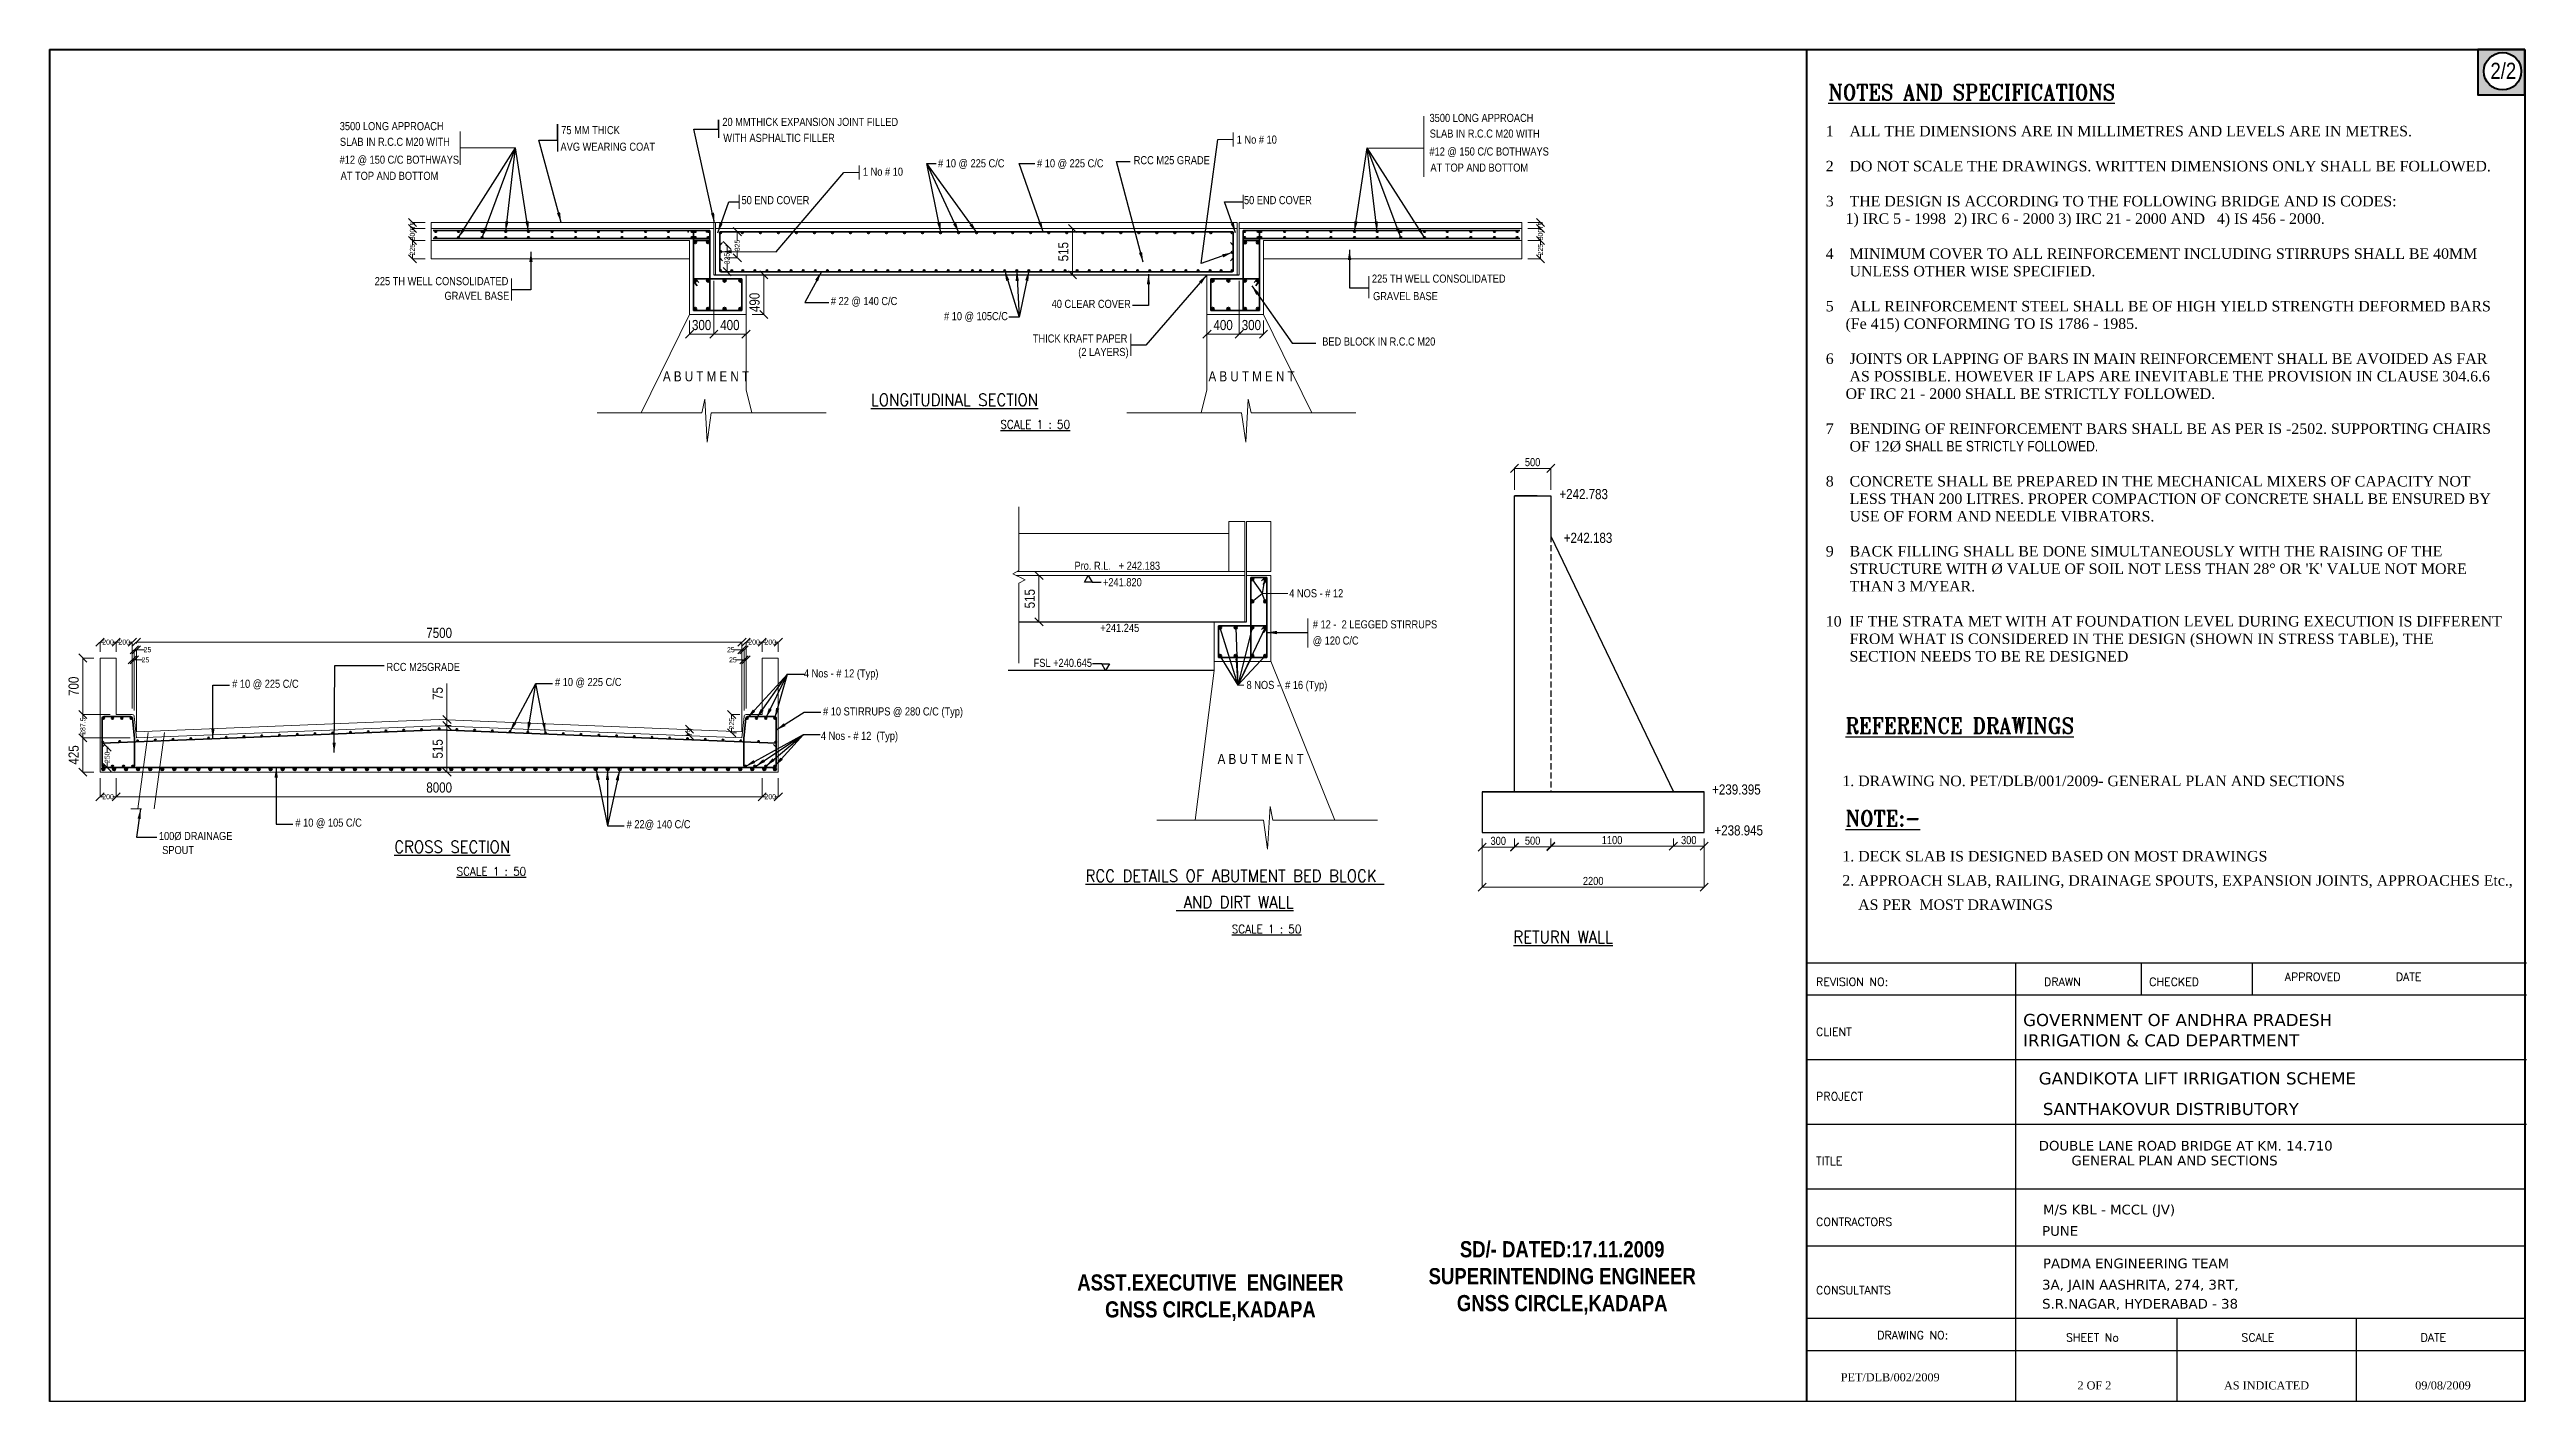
# Model space of a CAD drawing. Header units: millimetres. Extents: x 1141051 to 1202397, y -298680 to -265208.
import ezdxf
from ezdxf.enums import TextEntityAlignment as Align

# ---------------------------------------------------------------- set-up
doc = ezdxf.new("R2010")
doc.units = ezdxf.units.MM
doc.header["$LTSCALE"] = 300
doc.header["$MEASUREMENT"] = 0
doc.linetypes.add('DASHED', pattern=[0.75, 0.5, -0.25])
for name, color, linetype, lineweight in [('DWG TEXT', 3, 'Continuous', 25), ('elevations', 7, 'Continuous', 25), ('MAIN', 7, 'Continuous', 25), ('text', 7, 'Continuous', 25)]:
    doc.layers.add(name, color=color, linetype=linetype, lineweight=lineweight)
doc.layers.add('NOTES', color=7, linetype='Continuous')
doc.layers.add('steel', color=1, linetype='Continuous')
doc.styles.add('ARIAL', font='times.ttf')
doc.styles.add('ARIAL NARROW', font='ARIALN.TTF', dxfattribs={"height": 250})
doc.styles.add('ROMANS', font='romans')
doc.styles.add('ROMANT', font='romant')
doc.styles.add('SEC', font='ARIALN.TTF', dxfattribs={"height": 125})
doc.styles.get("Standard").update_dxf_attribs({"font": 'ARIALN.TTF', "height": 200})
doc.styles.add('VERDANA', font='verdana.ttf')
doc.dimstyles.new('ISO-25', dxfattribs={"dimtxt": 200, "dimasz": 200, "dimexe": 1.25, "dimexo": 150, "dimgap": 50, "dimtad": 1, "dimdec": 1, "dimdsep": 46, "dimtxsty": 'Standard', "dimblk": 'OBLIQUE', "dimcen": 2.5, "dimdle": 1.25, "dimclrd": 6, "dimclre": 5, "dimclrt": 1, "dimadec": 0, "dimazin": 0, "dimtfac": 1, "dimtdec": 1, "dimtmove": 0, "dimatfit": 3, "dimfxl": 1, "dimlwd": 15, "dimlwe": 13, "dimarcsym": 0})
doc.dimstyles.new('REIN FORCE', dxfattribs={"dimtxt": 125, "dimasz": 200, "dimexe": 1.25, "dimexo": 150, "dimtad": 0, "dimdec": 1, "dimlfac": 0.5, "dimdsep": 46, "dimtxsty": 'SEC', "dimblk": 'OBLIQUE', "dimcen": 2.5, "dimdle": 1.25, "dimclrd": 6, "dimclre": 5, "dimclrt": 1, "dimadec": 0, "dimazin": 0, "dimtfac": 1, "dimtdec": 1, "dimtmove": 0, "dimatfit": 3, "dimfxl": 1, "dimlwd": 15, "dimlwe": 13, "dimarcsym": 0})
doc.dimstyles.new('REIN FORCE 2', dxfattribs={"dimtxt": 250, "dimasz": 200, "dimexe": 1.25, "dimexo": 150, "dimgap": 100, "dimtad": 1, "dimdec": 1, "dimlfac": 0.5, "dimdsep": 46, "dimtxsty": 'ARIAL NARROW', "dimblk": 'OBLIQUE', "dimcen": 2.5, "dimdle": 1.25, "dimclrd": 6, "dimclre": 5, "dimclrt": 1, "dimadec": 0, "dimazin": 0, "dimtfac": 1, "dimtdec": 1, "dimtmove": 0, "dimatfit": 3, "dimfxl": 1, "dimlwd": 15, "dimlwe": 13, "dimarcsym": 0})
doc.dimstyles.new('STANDARD$7', dxfattribs={"dimtxt": 2, "dimasz": 2, "dimexe": 1.25, "dimexo": 0.625, "dimtad": 1, "dimdec": 0, "dimlfac": 0.5, "dimdsep": 46, "dimtxsty": 'ARIAL NARROW', "dimcen": 2.5, "dimdle": 0.1, "dimse1": 1, "dimse2": 1, "dimadec": 0, "dimazin": 0, "dimtfac": 1, "dimtdec": 0, "dimtmove": 0, "dimatfit": 3, "dimfxl": 1, "dimtolj": 1, "dimtzin": 0, "dimarcsym": 0})

msp = doc.modelspace()

# ---------------------------------------------------------------- texts
at = {"color": 0, "style": 'ROMANT', "width": 0.9}
for s, height, p in [('%%UNOTES AND SPECIFICATIONS', 390, (1185105.84, -266459.22)), ('%%ULONGITUDINAL SECTION', 300, (1161391.39, -274031.46)), ('%%UREFERENCE DRAWINGS', 390, (1185533.55, -282143.82)), ('%%UNOTE:-', 390, (1185533.55, -284439.93)), ('%%UCROSS SECTION', 300, (1149589.44, -285098.6)), ('%%URETURN WALL', 300, (1177308.07, -287329.84))]:
    msp.add_text(s, height=height, dxfattribs=at).set_placement(p)
for s, height, p in [('%%USCALE 1 : 50', 210, (1165463.81, -274595.62)), ('%%USCALE 1 : 50', 210, (1151994.56, -285660.98)), ('%%URCC DETAILS OF ABUTMENT BED BLOCK ', 300, (1170407.84, -285815.59)), ('%%U AND DIRT WALL', 300, (1170407.84, -286467.07)), ('%%USCALE 1 : 50', 210, (1171193.22, -287089))]:
    msp.add_text(s, height=height, dxfattribs=at).set_placement(p, align=Align.CENTER)
at = {"color": 0}
for s, height, style, p in [('1. DRAWING NO. PET/DLB/001/2009- GENERAL PLAN AND SECTIONS', 260, 'ARIAL', (1185453.64, -283445.74)), ('1. DECK SLAB IS DESIGNED BASED ON MOST DRAWINGS', 260, 'ARIAL', (1185453.64, -285309.84)), ('2. APPROACH SLAB, RAILING, DRAINAGE SPOUTS, EXPANSION JOINTS, APPROACHES Etc.,  ', 260, 'ARIAL', (1185453.64, -285909.84)), ('    AS PER  MOST DRAWINGS', 260, 'ARIAL', (1185453.64, -286509.84)), ('REVISION NO:', 200, 'ROMANS', (1184803.31, -288389.95)), ('DRAWN', 200, 'ROMANS', (1190450.37, -288389.95)), ('CHECKED', 200, 'ROMANS', (1193053.31, -288389.95)), ('APPROVED', 200, 'ROMANS', (1196410.5, -288267.8)), ('DATE', 200, 'ROMANS', (1199160.5, -288267.8)), ('CLIENT', 200, 'ROMANS', (1184803.31, -289626.47)), ('PROJECT', 200, 'ROMANS', (1184803.31, -291226.47)), ('TITLE', 200, 'ROMANS', (1184803.31, -292826.47)), ('CONTRACTORS', 200, 'ROMANS', (1184803.31, -294333.24)), ('CONSULTANTS', 200, 'ROMANS', (1184803.31, -296026.47)), ('DRAWING NO:', 200, 'ROMANS', (1186316.63, -297136.35)), ('SHEET No', 200, 'ROMANS', (1190992.43, -297195.88)), ('SCALE', 200, 'ROMANS', (1195337.64, -297195.88)), ('DATE', 200, 'ROMANS', (1199773.22, -297195.88)), ('PET/DLB/002/2009', 200, 'ARIAL', (1185413.24, -298181.74)), ('2 OF 2', 200, 'ARIAL', (1191276.88, -298382.78)), ('AS INDICATED', 200, 'ARIAL', (1194905.93, -298382.78)), ('09/08/2009', 200, 'ARIAL', (1199641.72, -298382.78))]:
    msp.add_text(s, height=height, dxfattribs=dict(at, style=style)).set_placement(p)
at = {"color": 0, "insert": (1185043.01, -267097.14), "char_height": 260, "width": 20800, "attachment_point": 1, "style": 'ARIAL'}
msp.add_mtext("\\pt10920;1    ALL THE DIMENSIONS ARE IN MILLIMETRES AND LEVELS ARE IN METRES.\\P\\ptz;\\P2    DO NOT SCALE THE DRAWINGS. WRITTEN DIMENSIONS ONLY SHALL BE FOLLOWED.\\P\\P3    THE DESIGN IS ACCORDING TO THE FOLLOWING BRIDGE AND IS CODES: \\P     1) IRC 5 - 1998  2) IRC 6 - 2000 3) IRC 21 - 2000 AND   4) IS 456 - 2000. \\P\\P4    MINIMUM COVER TO ALL REINFORCEMENT INCLUDING STIRRUPS SHALL BE 40MM    \\P      UNLESS OTHER WISE SPECIFIED.\\P\\P5    ALL REINFORCEMENT STEEL SHALL BE OF HIGH YIELD STRENGTH DEFORMED BARS\\P     (Fe 415) CONFORMING TO IS 1786 - 1985.\\P\\P6    JOINTS OR LAPPING OF BARS IN MAIN REINFORCEMENT SHALL BE AVOIDED AS FAR  \\P      AS POSSIBLE. HOWEVER IF LAPS ARE INEVITABLE THE PROVISION IN CLAUSE 304.6.6  \\P     OF IRC 21 - 2000 SHALL BE STRICTLY FOLLOWED.\\P\\P7    BENDING OF REINFORCEMENT BARS SHALL BE AS PER IS -2502. SUPPORTING CHAIRS  \\P      OF 12Ø {\\fArial Narrow|b0|i0|c0|p32;SHALL BE STRICTLY FOLLOWED.\\P\\P}8    CONCRETE SHALL BE PREPARED IN THE MECHANICAL MIXERS OF CAPACITY NOT  \\P      LESS THAN 200 LITRES. PROPER COMPACTION OF CONCRETE SHALL BE ENSURED BY  \\P      USE OF FORM AND NEEDLE VIBRATORS.\\P\\P9    BACK FILLING SHALL BE DONE SIMULTANEOUSLY WITH THE RAISING OF THE \\P      STRUCTURE WITH Ø VALUE OF SOIL NOT LESS THAN 28° OR 'K' VALUE NOT MORE \\P      THAN 3 M/YEAR.\\P\\P10  IF THE STRATA MET WITH AT FOUNDATION LEVEL DURING EXECUTION IS DIFFERENT \\P      FROM WHAT IS CONSIDERED IN THE DESIGN (SHOWN IN STRESS TABLE), THE \\P      SECTION NEEDS TO BE RE DESIGNED", dxfattribs=at)
at = {"layer": 'DWG TEXT', "color": 0, "linetype": 'ByBlock', "char_height": 400, "attachment_point": 1}
for s, insert, width in [('\\pxqc;{\\fArial Narrow|b1|i0|c0|p34;SD/- DATED:17.11.2009\\PSUPERINTENDING ENGINEER\\PGNSS CIRCLE,KADAPA}', (1172781.53, -294711.61), 11467.2501), ('\\pxqc;{\\fArial Narrow|b1|i0|c0|p34;\\PASST.EXECUTIVE  ENGINEER\\PGNSS CIRCLE,KADAPA}', (1163890.69, -294867.5), 11822.2041)]:
    msp.add_mtext(s, dxfattribs=dict(at, insert=insert, width=width))
at = {"layer": 'elevations', "color": 0, "linetype": 'ByBlock', "style": 'ARIAL NARROW'}
for s, p in [('3500 LONG APPROACH', (1175229.76, -267000.48)), ('3500 LONG APPROACH', (1148238.45, -267203.71)), ('SLAB IN R.C.C M20 WITH', (1148242.72, -267591.9)), ('75 MM THICK     ', (1153724.98, -267302.22)), ('20 MMTHICK EXPANSION JOINT FILLED', (1157714.14, -267099.79)), ('WITH ASPHALTIC FILLER', (1157737.31, -267494.65)), ('1 No # 10 ', (1170455.05, -267537.37)), ('SLAB IN R.C.C M20 WITH', (1175234.03, -267388.68)), ('#12 @ 150 C/C BOTHWAYS', (1148235.89, -268034.68)), (' AVG WEARING COAT', (1153642.57, -267713.83)), (' # 10 @ 225 C/C', (1162992, -268124.14)), (' # 10 @ 225 C/C', (1165445.39, -268124.14)), ('RCC M25 GRADE', (1167903.41, -268047.18)), ('#12 @ 150 C/C BOTHWAYS', (1175227.2, -267831.46)), ('AT TOP AND BOTTOM', (1175251.78, -268230.92)), ('AT TOP AND BOTTOM', (1148260.46, -268434.15)), ('1 No # 10  ', (1161194.99, -268331.94)), ('50 END COVER', (1158189.89, -269036.8)), ('50 END COVER', (1170633.19, -269036.8)), ('225 TH WELL CONSOLIDATED', (1149104.34, -271041.72)), ('225 TH WELL CONSOLIDATED', (1173803.01, -270979.72)), ('GRAVEL BASE', (1150833.36, -271404.52)), ('# 22 @ 140 C/C', (1160402.2, -271534.56)), ('# 10 @ 105C/C', (1163204.97, -271908.38)), ('40 CLEAR COVER', (1165870.04, -271604.94)), ('GRAVEL BASE', (1173830.39, -271411.79)), ('THICK KRAFT PAPER', (1165404.4, -272461.5)), ('BED BLOCK IN R.C.C M20', (1172571.45, -272536.85)), ('(2 LAYERS)', (1166529.08, -272795.68)), ('Pro. R.L.   + 242.183 ', (1166435.1, -278088.4)), ('FSL +240.645 ', (1165423.6, -280493.04)), ('# 10 @ 225 C/C', (1145574.46, -281010.53)), ('RCC M25GRADE', (1149396.31, -280594.69)), ('# 10 @ 225 C/C', (1153570.14, -280967.25)), ('4 Nos - # 12 (Typ)   ', (1159734.29, -280753.35)), ('# 10 STIRRUPS @ 280 C/C (Typ)  ', (1160208.43, -281695.17)), ('4 Nos - # 12  (Typ) ', (1160155.9, -282299.26)), ('100%%C DRAINAGE   ', (1143759.12, -284779.71)), ('# 10 @ 105 C/C', (1147140.15, -284449.03)), ('# 22@ 140 C/C', (1155344.31, -284488.1)), (' SPOUT', (1143776.5, -285126.97))]:
    msp.add_text(s, height=200, dxfattribs=at).set_placement(p)
at = {"layer": 'elevations', "color": 0, "linetype": 'ByBlock', "width": 2930.8252, "attachment_point": 1, "style": 'ARIAL NARROW'}
for s, insert, char_height in [('+242.783', (1178445.76, -276089.35), 250), ('+242.183', (1178552.9, -277172.7), 250), (' +241.820', (1167076.39, -278296.13), 200), (' +241.245', (1167013.44, -279427.31), 200), ('+239.395', (1182228.93, -283402.77), 250), ('+238.945', (1182285.89, -284415.6), 250)]:
    msp.add_mtext(s, dxfattribs=dict(at, insert=insert, char_height=char_height))
at = {"layer": 'elevations', "color": 0, "linetype": 'ByBlock', "char_height": 200, "attachment_point": 4, "style": 'ARIAL NARROW'}
for s, insert in [('4 NOS - # 12 ', (1171754.73, -278672.06)), ('# 12 -  2 LEGGED STIRRUPS ', (1172338.53, -279440.88)), ('  @ 120 C/C', (1172209.5, -279860.71)), ('8 NOS -  # 16 (Typ) ', (1170697.26, -280970.18))]:
    msp.add_mtext(s, dxfattribs=dict(at, insert=insert))
at = {"layer": 'MAIN', "color": 0, "lineweight": 9, "style": 'ARIAL NARROW'}
msp.add_text('2/2', height=400, dxfattribs=at).set_placement((1201504.78, -265934.21))
at = {"layer": 'MAIN', "color": 0, "linetype": 'ByBlock', "style": 'ARIAL NARROW'}
for p in [(1156243.56, -273422.38), (1169755.16, -273422.38), (1169980.69, -282896.08)]:
    msp.add_text('A B U T M E N T', height=250, dxfattribs=at).set_placement(p)
at = {"layer": 'NOTES', "color": 0, "linetype": 'ByBlock', "style": 'VERDANA'}
for s, height, p in [('GOVERNMENT OF ANDHRA PRADESH', 300, (1189930.91, -289384.97)), ('IRRIGATION & CAD DEPARTMENT', 300, (1189930.91, -289890.57)), ('GANDIKOTA LIFT IRRIGATION SCHEME', 300, (1190317.67, -290831.24)), ('SANTHAKOVUR DISTRIBUTORY ', 300, (1190419.46, -291588.78)), ('DOUBLE LANE ROAD BRIDGE AT KM. 14.710', 240, (1190317.67, -292468.53)), ('GENERAL PLAN AND SECTIONS', 240, (1191128.03, -292835.72)), ('M/S KBL - MCCL (JV)', 240, (1190421.81, -294050.53)), ('PUNE', 240, (1190400.84, -294578.12)), ('3A, JAIN AASHRITA, 274, 3RT,  ', 240, (1190400.84, -295908.63)), ('PADMA ENGINEERING TEAM', 240, (1190421.81, -295381.04)), ('S.R.NAGAR, HYDERABAD - 38', 240, (1190400.84, -296381.47))]:
    msp.add_text(s, height=height, dxfattribs=at).set_placement(p)

# ---------------------------------------------------------------- blocks, each defined once
blk = doc.blocks.new('_Oblique')
at = {"color": 0, "linetype": 'ByBlock', "lineweight": -2}
blk.add_line((-0.5, -0.5), (0.5, 0.5), dxfattribs=at)
blk = doc.blocks.new('*D61')
at = {"layer": 'Defpoints', "color": 0, "linetype": 'ByBlock', "transparency": 16777216}
for p in [(1142301, -279880), (1142301, -280273), (1142701, -280273)]:
    blk.add_point(p, dxfattribs=at)
at = {"layer": 'MAIN', "color": 6, "linetype": 'Continuous', "lineweight": 15, "transparency": 16777216}
for p, q in [((1142300, -279880), (1142386, -279880)), ((1142702, -279880), (1142615, -279880))]:
    blk.add_line(p, q, dxfattribs=at)
at = {"layer": 'MAIN', "color": 5, "linetype": 'ByBlock', "lineweight": 13, "transparency": 16777216}
for p, q in [((1142301, -280123), (1142301, -279878)), ((1142701, -280123), (1142701, -279878))]:
    blk.add_line(p, q, dxfattribs=at)
at = {"layer": 'MAIN', "color": 6, "linetype": 'ByBlock', "lineweight": 15, "transparency": 16777216, "xscale": 200, "yscale": 200, "zscale": 200, "rotation": 180}
blk.add_blockref('_Oblique', (1142301, -279880), dxfattribs=at)
at = {"layer": 'MAIN', "color": 6, "linetype": 'ByBlock', "lineweight": 15, "transparency": 16777216, "xscale": 200, "yscale": 200, "zscale": 200}
blk.add_blockref('_Oblique', (1142701, -279880), dxfattribs=at)
at = {"layer": 'MAIN', "color": 1, "linetype": 'ByBlock', "transparency": 16777216, "insert": (1142501, -279880), "char_height": 125, "attachment_point": 5, "style": 'SEC'}
blk.add_mtext('200', dxfattribs=at)
blk = doc.blocks.new('*D62')
at = {"layer": 'Defpoints', "color": 0, "linetype": 'ByBlock', "transparency": 16777216}
for p in [(1158701, -280273), (1159101, -279880), (1159101, -280273)]:
    blk.add_point(p, dxfattribs=at)
at = {"layer": 'MAIN', "color": 6, "linetype": 'Continuous', "lineweight": 15, "transparency": 16777216}
for p, q in [((1158700, -279880), (1158786, -279880)), ((1159102, -279880), (1159015, -279880))]:
    blk.add_line(p, q, dxfattribs=at)
at = {"layer": 'MAIN', "color": 5, "linetype": 'ByBlock', "lineweight": 13, "transparency": 16777216}
for p, q in [((1158701, -280123), (1158701, -279878)), ((1159101, -280123), (1159101, -279878))]:
    blk.add_line(p, q, dxfattribs=at)
at = {"layer": 'MAIN', "color": 6, "linetype": 'ByBlock', "lineweight": 15, "transparency": 16777216, "xscale": 200, "yscale": 200, "zscale": 200, "rotation": 180}
blk.add_blockref('_Oblique', (1158701, -279880), dxfattribs=at)
at = {"layer": 'MAIN', "color": 6, "linetype": 'ByBlock', "lineweight": 15, "transparency": 16777216, "xscale": 200, "yscale": 200, "zscale": 200}
blk.add_blockref('_Oblique', (1159101, -279880), dxfattribs=at)
at = {"layer": 'MAIN', "color": 1, "linetype": 'ByBlock', "transparency": 16777216, "insert": (1158901, -279880), "char_height": 125, "attachment_point": 5, "style": 'SEC'}
blk.add_mtext('200', dxfattribs=at)
blk = doc.blocks.new('*D63')
at = {"layer": 'Defpoints', "color": 0, "linetype": 'ByBlock', "transparency": 16777216}
for p in [(1142301, -280273), (1141877, -281673), (1142701, -281673)]:
    blk.add_point(p, dxfattribs=at)
at = {"layer": 'MAIN', "color": 5, "linetype": 'ByBlock', "lineweight": 13, "transparency": 16777216}
for p, q in [((1142151, -280273), (1141875, -280273)), ((1142551, -281673), (1141875, -281673))]:
    blk.add_line(p, q, dxfattribs=at)
at = {"layer": 'MAIN', "color": 6, "linetype": 'Continuous', "lineweight": 15, "transparency": 16777216}
blk.add_line((1141877, -280272), (1141877, -281675), dxfattribs=at)
at = {"layer": 'MAIN', "color": 6, "linetype": 'ByBlock', "lineweight": 15, "transparency": 16777216, "xscale": 200, "yscale": 200, "zscale": 200}
for p, rotation in [((1141877, -280273), 90), ((1141877, -281673), 270)]:
    blk.add_blockref('_Oblique', p, dxfattribs=dict(at, rotation=rotation))
at = {"layer": 'MAIN', "color": 1, "linetype": 'ByBlock', "transparency": 16777216, "insert": (1141649, -280973), "char_height": 250, "attachment_point": 5, "rotation": 90, "style": 'ARIAL NARROW'}
blk.add_mtext('700', dxfattribs=at)
blk = doc.blocks.new('*D64')
at = {"layer": 'Defpoints', "color": 0, "linetype": 'ByBlock', "transparency": 16777216}
for p in [(1142551, -281673), (1141877, -282248), (1143201, -282248)]:
    blk.add_point(p, dxfattribs=at)
at = {"layer": 'MAIN', "color": 5, "linetype": 'ByBlock', "lineweight": 13, "transparency": 16777216}
for p, q in [((1142401, -281673), (1141875, -281673)), ((1143051, -282248), (1141875, -282248))]:
    blk.add_line(p, q, dxfattribs=at)
at = {"layer": 'MAIN', "color": 6, "linetype": 'Continuous', "lineweight": 15, "transparency": 16777216}
for p, q in [((1141877, -281672), (1141877, -281786)), ((1141877, -282250), (1141877, -282136))]:
    blk.add_line(p, q, dxfattribs=at)
at = {"layer": 'MAIN', "color": 6, "linetype": 'ByBlock', "lineweight": 15, "transparency": 16777216, "xscale": 200, "yscale": 200, "zscale": 200}
for p, rotation in [((1141877, -281673), 90), ((1141877, -282248), 270)]:
    blk.add_blockref('_Oblique', p, dxfattribs=dict(at, rotation=rotation))
at = {"layer": 'MAIN', "color": 1, "linetype": 'ByBlock', "transparency": 16777216, "insert": (1141877, -281961), "char_height": 125, "attachment_point": 5, "rotation": 90, "style": 'SEC'}
blk.add_mtext('287.5', dxfattribs=at)
blk = doc.blocks.new('*D65')
at = {"layer": 'Defpoints', "color": 0, "linetype": 'ByBlock', "transparency": 16777216}
for p in [(1143051, -282248), (1141877, -283098), (1142301, -283098)]:
    blk.add_point(p, dxfattribs=at)
at = {"layer": 'MAIN', "color": 5, "linetype": 'ByBlock', "lineweight": 13, "transparency": 16777216}
for p, q in [((1142901, -282248), (1141875, -282248)), ((1142151, -283098), (1141875, -283098))]:
    blk.add_line(p, q, dxfattribs=at)
at = {"layer": 'MAIN', "color": 6, "linetype": 'Continuous', "lineweight": 15, "transparency": 16777216}
blk.add_line((1141877, -282247), (1141877, -283100), dxfattribs=at)
at = {"layer": 'MAIN', "color": 6, "linetype": 'ByBlock', "lineweight": 15, "transparency": 16777216, "xscale": 200, "yscale": 200, "zscale": 200}
for p, rotation in [((1141877, -282248), 90), ((1141877, -283098), 270)]:
    blk.add_blockref('_Oblique', p, dxfattribs=dict(at, rotation=rotation))
at = {"layer": 'MAIN', "color": 1, "linetype": 'ByBlock', "transparency": 16777216, "insert": (1141649, -282673), "char_height": 250, "attachment_point": 5, "rotation": 90, "style": 'ARIAL NARROW'}
blk.add_mtext('425', dxfattribs=at)
blk = doc.blocks.new('*D66')
at = {"layer": 'Defpoints', "color": 0, "linetype": 'ByBlock', "transparency": 16777216}
for p in [(1142701, -280273), (1143101, -279880), (1143101, -281673)]:
    blk.add_point(p, dxfattribs=at)
at = {"layer": 'MAIN', "color": 6, "linetype": 'Continuous', "lineweight": 15, "transparency": 16777216}
for p, q in [((1142700, -279880), (1142786, -279880)), ((1143102, -279880), (1143015, -279880))]:
    blk.add_line(p, q, dxfattribs=at)
at = {"layer": 'MAIN', "color": 5, "linetype": 'ByBlock', "lineweight": 13, "transparency": 16777216}
for p, q in [((1142701, -280123), (1142701, -279878)), ((1143101, -281523), (1143101, -279878))]:
    blk.add_line(p, q, dxfattribs=at)
at = {"layer": 'MAIN', "color": 6, "linetype": 'ByBlock', "lineweight": 15, "transparency": 16777216, "xscale": 200, "yscale": 200, "zscale": 200, "rotation": 180}
blk.add_blockref('_Oblique', (1142701, -279880), dxfattribs=at)
at = {"layer": 'MAIN', "color": 6, "linetype": 'ByBlock', "lineweight": 15, "transparency": 16777216, "xscale": 200, "yscale": 200, "zscale": 200}
blk.add_blockref('_Oblique', (1143101, -279880), dxfattribs=at)
at = {"layer": 'MAIN', "color": 1, "linetype": 'ByBlock', "transparency": 16777216, "insert": (1142901, -279880), "char_height": 125, "attachment_point": 5, "style": 'SEC'}
blk.add_mtext('200', dxfattribs=at)
blk = doc.blocks.new('*D67')
at = {"layer": 'Defpoints', "color": 0, "linetype": 'ByBlock', "transparency": 16777216}
for p in [(1143151, -280319), (1143101, -281145), (1143151, -281723)]:
    blk.add_point(p, dxfattribs=at)
at = {"layer": 'MAIN', "color": 6, "linetype": 'Continuous', "lineweight": 15, "transparency": 16777216}
for p, q in [((1143100, -280319), (1143151, -280319)), ((1143151, -280319), (1143351, -280319))]:
    blk.add_line(p, q, dxfattribs=at)
at = {"layer": 'MAIN', "color": 5, "linetype": 'ByBlock', "lineweight": 13, "transparency": 16777216}
for p, q in [((1143101, -280995), (1143101, -280318)), ((1143151, -281573), (1143151, -280318))]:
    blk.add_line(p, q, dxfattribs=at)
at = {"layer": 'MAIN', "color": 6, "linetype": 'ByBlock', "lineweight": 15, "transparency": 16777216, "xscale": 200, "yscale": 200, "zscale": 200, "rotation": 180}
blk.add_blockref('_Oblique', (1143101, -280319), dxfattribs=at)
at = {"layer": 'MAIN', "color": 6, "linetype": 'ByBlock', "lineweight": 15, "transparency": 16777216, "xscale": 200, "yscale": 200, "zscale": 200}
blk.add_blockref('_Oblique', (1143151, -280319), dxfattribs=at)
at = {"layer": 'MAIN', "color": 1, "linetype": 'ByBlock', "transparency": 16777216, "insert": (1143426, -280319), "char_height": 125, "attachment_point": 5, "style": 'SEC'}
blk.add_mtext('25', dxfattribs=at)
blk = doc.blocks.new('*D35')
at = {"layer": 'Defpoints', "color": 0, "linetype": 'ByBlock', "transparency": 16777216}
for p in [(1143201, -280068), (1143151, -281670), (1143201, -282248)]:
    blk.add_point(p, dxfattribs=at)
at = {"layer": 'MAIN', "color": 6, "linetype": 'Continuous', "lineweight": 15, "transparency": 16777216}
for p, q in [((1143150, -280068), (1143201, -280068)), ((1143201, -280068), (1143401, -280068))]:
    blk.add_line(p, q, dxfattribs=at)
at = {"layer": 'MAIN', "color": 5, "linetype": 'ByBlock', "lineweight": 13, "transparency": 16777216}
for p, q in [((1143151, -281520), (1143151, -280067)), ((1143201, -282098), (1143201, -280067))]:
    blk.add_line(p, q, dxfattribs=at)
at = {"layer": 'MAIN', "color": 6, "linetype": 'ByBlock', "lineweight": 15, "transparency": 16777216, "xscale": 200, "yscale": 200, "zscale": 200, "rotation": 180}
blk.add_blockref('_Oblique', (1143151, -280068), dxfattribs=at)
at = {"layer": 'MAIN', "color": 6, "linetype": 'ByBlock', "lineweight": 15, "transparency": 16777216, "xscale": 200, "yscale": 200, "zscale": 200}
blk.add_blockref('_Oblique', (1143201, -280068), dxfattribs=at)
at = {"layer": 'MAIN', "color": 1, "linetype": 'ByBlock', "transparency": 16777216, "insert": (1143476, -280068), "char_height": 125, "attachment_point": 5, "style": 'SEC'}
blk.add_mtext('25', dxfattribs=at)
blk = doc.blocks.new('*D36')
at = {"layer": 'Defpoints', "color": 0, "linetype": 'ByBlock', "transparency": 16777216}
for p in [(1143201, -280067), (1158201, -279880), (1158201, -282248)]:
    blk.add_point(p, dxfattribs=at)
at = {"layer": 'MAIN', "linetype": 'Continuous', "lineweight": 15, "transparency": 16777216}
blk.add_line((1143200, -279880), (1158202, -279880), dxfattribs=at)
at = {"layer": 'MAIN', "color": 5, "linetype": 'ByBlock', "lineweight": 13, "transparency": 16777216}
for p, q in [((1143201, -279917), (1143201, -279878)), ((1158201, -282098), (1158201, -279878))]:
    blk.add_line(p, q, dxfattribs=at)
at = {"layer": 'MAIN', "linetype": 'ByBlock', "lineweight": 15, "transparency": 16777216, "xscale": 200, "yscale": 200, "zscale": 200, "rotation": 180}
blk.add_blockref('_Oblique', (1143201, -279880), dxfattribs=at)
at = {"layer": 'MAIN', "linetype": 'ByBlock', "lineweight": 15, "transparency": 16777216, "xscale": 200, "yscale": 200, "zscale": 200}
blk.add_blockref('_Oblique', (1158201, -279880), dxfattribs=at)
at = {"layer": 'MAIN', "color": 1, "linetype": 'ByBlock', "transparency": 16777216, "insert": (1150701, -279652), "char_height": 250, "attachment_point": 5, "style": 'ARIAL NARROW'}
blk.add_mtext('7500', dxfattribs=at)
blk = doc.blocks.new('*D37')
at = {"layer": 'Defpoints', "color": 0, "linetype": 'ByBlock', "transparency": 16777216}
for p in [(1158301, -279880), (1158701, -280273), (1158301, -281673)]:
    blk.add_point(p, dxfattribs=at)
at = {"layer": 'MAIN', "color": 6, "linetype": 'Continuous', "lineweight": 15, "transparency": 16777216}
for p, q in [((1158300, -279880), (1158386, -279880)), ((1158702, -279880), (1158615, -279880))]:
    blk.add_line(p, q, dxfattribs=at)
at = {"layer": 'MAIN', "color": 5, "linetype": 'ByBlock', "lineweight": 13, "transparency": 16777216}
for p, q in [((1158301, -281523), (1158301, -279878)), ((1158701, -280123), (1158701, -279878))]:
    blk.add_line(p, q, dxfattribs=at)
at = {"layer": 'MAIN', "color": 6, "linetype": 'ByBlock', "lineweight": 15, "transparency": 16777216, "xscale": 200, "yscale": 200, "zscale": 200, "rotation": 180}
blk.add_blockref('_Oblique', (1158301, -279880), dxfattribs=at)
at = {"layer": 'MAIN', "color": 6, "linetype": 'ByBlock', "lineweight": 15, "transparency": 16777216, "xscale": 200, "yscale": 200, "zscale": 200}
blk.add_blockref('_Oblique', (1158701, -279880), dxfattribs=at)
at = {"layer": 'MAIN', "color": 1, "linetype": 'ByBlock', "transparency": 16777216, "insert": (1158501, -279880), "char_height": 125, "attachment_point": 5, "style": 'SEC'}
blk.add_mtext('200', dxfattribs=at)
blk = doc.blocks.new('*D38')
at = {"layer": 'Defpoints', "color": 0, "linetype": 'ByBlock', "transparency": 16777216}
for p in [(1158251, -280319), (1158301, -281145), (1158251, -281723)]:
    blk.add_point(p, dxfattribs=at)
at = {"layer": 'MAIN', "color": 6, "linetype": 'Continuous', "lineweight": 15, "transparency": 16777216}
for p, q in [((1158251, -280319), (1158051, -280319)), ((1158302, -280319), (1158251, -280319))]:
    blk.add_line(p, q, dxfattribs=at)
at = {"layer": 'MAIN', "color": 5, "linetype": 'ByBlock', "lineweight": 13, "transparency": 16777216}
for p, q in [((1158251, -281573), (1158251, -280318)), ((1158301, -280995), (1158301, -280318))]:
    blk.add_line(p, q, dxfattribs=at)
at = {"layer": 'MAIN', "color": 6, "linetype": 'ByBlock', "lineweight": 15, "transparency": 16777216, "xscale": 200, "yscale": 200, "zscale": 200, "rotation": 180}
blk.add_blockref('_Oblique', (1158251, -280319), dxfattribs=at)
at = {"layer": 'MAIN', "color": 6, "linetype": 'ByBlock', "lineweight": 15, "transparency": 16777216, "xscale": 200, "yscale": 200, "zscale": 200}
blk.add_blockref('_Oblique', (1158301, -280319), dxfattribs=at)
at = {"layer": 'MAIN', "color": 1, "linetype": 'ByBlock', "transparency": 16777216, "insert": (1157976, -280319), "char_height": 125, "attachment_point": 5, "style": 'SEC'}
blk.add_mtext('25', dxfattribs=at)
blk = doc.blocks.new('*D39')
at = {"layer": 'Defpoints', "color": 0, "linetype": 'ByBlock', "transparency": 16777216}
for p in [(1158201, -280068), (1158251, -281670), (1158201, -282248)]:
    blk.add_point(p, dxfattribs=at)
at = {"layer": 'MAIN', "color": 6, "linetype": 'Continuous', "lineweight": 15, "transparency": 16777216}
for p, q in [((1158201, -280068), (1158001, -280068)), ((1158252, -280068), (1158201, -280068))]:
    blk.add_line(p, q, dxfattribs=at)
at = {"layer": 'MAIN', "color": 5, "linetype": 'ByBlock', "lineweight": 13, "transparency": 16777216}
for p, q in [((1158201, -282098), (1158201, -280067)), ((1158251, -281520), (1158251, -280067))]:
    blk.add_line(p, q, dxfattribs=at)
at = {"layer": 'MAIN', "color": 6, "linetype": 'ByBlock', "lineweight": 15, "transparency": 16777216, "xscale": 200, "yscale": 200, "zscale": 200, "rotation": 180}
blk.add_blockref('_Oblique', (1158201, -280068), dxfattribs=at)
at = {"layer": 'MAIN', "color": 6, "linetype": 'ByBlock', "lineweight": 15, "transparency": 16777216, "xscale": 200, "yscale": 200, "zscale": 200}
blk.add_blockref('_Oblique', (1158251, -280068), dxfattribs=at)
at = {"layer": 'MAIN', "color": 1, "linetype": 'ByBlock', "transparency": 16777216, "insert": (1157926, -280068), "char_height": 125, "attachment_point": 5, "style": 'SEC'}
blk.add_mtext('25', dxfattribs=at)
blk = doc.blocks.new('*D40')
at = {"layer": 'Defpoints', "color": 0, "linetype": 'ByBlock', "transparency": 16777216}
for p in [(1142301, -283098), (1142701, -283098), (1142301, -283709)]:
    blk.add_point(p, dxfattribs=at)
at = {"layer": 'MAIN', "color": 5, "linetype": 'ByBlock', "lineweight": 13, "transparency": 16777216}
for p, q in [((1142301, -283248), (1142301, -283710)), ((1142701, -283248), (1142701, -283710))]:
    blk.add_line(p, q, dxfattribs=at)
at = {"layer": 'MAIN', "color": 6, "linetype": 'Continuous', "lineweight": 15, "transparency": 16777216}
for p, q in [((1142300, -283709), (1142386, -283709)), ((1142702, -283709), (1142615, -283709))]:
    blk.add_line(p, q, dxfattribs=at)
at = {"layer": 'MAIN', "color": 6, "linetype": 'ByBlock', "lineweight": 15, "transparency": 16777216, "xscale": 200, "yscale": 200, "zscale": 200, "rotation": 180}
blk.add_blockref('_Oblique', (1142301, -283709), dxfattribs=at)
at = {"layer": 'MAIN', "color": 6, "linetype": 'ByBlock', "lineweight": 15, "transparency": 16777216, "xscale": 200, "yscale": 200, "zscale": 200}
blk.add_blockref('_Oblique', (1142701, -283709), dxfattribs=at)
at = {"layer": 'MAIN', "color": 1, "linetype": 'ByBlock', "transparency": 16777216, "insert": (1142501, -283709), "char_height": 125, "attachment_point": 5, "style": 'SEC'}
blk.add_mtext('200', dxfattribs=at)
blk = doc.blocks.new('*D41')
at = {"layer": 'Defpoints', "color": 0, "linetype": 'ByBlock', "transparency": 16777216}
for p in [(1158701, -283098), (1159101, -283098), (1159101, -283708)]:
    blk.add_point(p, dxfattribs=at)
at = {"layer": 'MAIN', "color": 5, "linetype": 'ByBlock', "lineweight": 13, "transparency": 16777216}
for p, q in [((1158701, -283248), (1158701, -283709)), ((1159101, -283248), (1159101, -283709))]:
    blk.add_line(p, q, dxfattribs=at)
at = {"layer": 'MAIN', "color": 6, "linetype": 'Continuous', "lineweight": 15, "transparency": 16777216}
for p, q in [((1158700, -283708), (1158786, -283708)), ((1159102, -283708), (1159015, -283708))]:
    blk.add_line(p, q, dxfattribs=at)
at = {"layer": 'MAIN', "color": 6, "linetype": 'ByBlock', "lineweight": 15, "transparency": 16777216, "xscale": 200, "yscale": 200, "zscale": 200, "rotation": 180}
blk.add_blockref('_Oblique', (1158701, -283708), dxfattribs=at)
at = {"layer": 'MAIN', "color": 6, "linetype": 'ByBlock', "lineweight": 15, "transparency": 16777216, "xscale": 200, "yscale": 200, "zscale": 200}
blk.add_blockref('_Oblique', (1159101, -283708), dxfattribs=at)
at = {"layer": 'MAIN', "color": 1, "linetype": 'ByBlock', "transparency": 16777216, "insert": (1158901, -283708), "char_height": 125, "attachment_point": 5, "style": 'SEC'}
blk.add_mtext('200', dxfattribs=at)
blk = doc.blocks.new('*D42')
at = {"layer": 'Defpoints', "color": 0, "linetype": 'ByBlock', "transparency": 16777216}
for p in [(1142701, -283248), (1158701, -283248), (1142701, -283709)]:
    blk.add_point(p, dxfattribs=at)
at = {"layer": 'MAIN', "color": 5, "linetype": 'ByBlock', "lineweight": 13, "transparency": 16777216}
for p, q in [((1142701, -283398), (1142701, -283710)), ((1158701, -283398), (1158701, -283710))]:
    blk.add_line(p, q, dxfattribs=at)
at = {"layer": 'MAIN', "color": 0, "linetype": 'Continuous', "lineweight": 15, "transparency": 16777216}
blk.add_line((1158702, -283709), (1142700, -283709), dxfattribs=at)
at = {"layer": 'MAIN', "color": 0, "linetype": 'ByBlock', "lineweight": 15, "transparency": 16777216, "xscale": 200, "yscale": 200, "zscale": 200, "rotation": 180}
blk.add_blockref('_Oblique', (1142701, -283709), dxfattribs=at)
at = {"layer": 'MAIN', "color": 0, "linetype": 'ByBlock', "lineweight": 15, "transparency": 16777216, "xscale": 200, "yscale": 200, "zscale": 200}
blk.add_blockref('_Oblique', (1158701, -283709), dxfattribs=at)
at = {"layer": 'MAIN', "color": 1, "linetype": 'ByBlock', "transparency": 16777216, "insert": (1150701, -283481), "char_height": 250, "attachment_point": 5, "style": 'ARIAL NARROW'}
blk.add_mtext('8000', dxfattribs=at)
blk = doc.blocks.new('*D43')
at = {"layer": 'Defpoints', "color": 0, "linetype": 'ByBlock', "transparency": 16777216}
for p in [(1157945, -282123), (1158213, -282123), (1158301, -281673)]:
    blk.add_point(p, dxfattribs=at)
at = {"layer": 'MAIN', "color": 5, "linetype": 'ByBlock', "lineweight": 13, "transparency": 16777216}
for p, q in [((1158151, -281673), (1157944, -281673)), ((1158063, -282123), (1157944, -282123))]:
    blk.add_line(p, q, dxfattribs=at)
at = {"layer": 'MAIN', "color": 6, "linetype": 'Continuous', "lineweight": 15, "transparency": 16777216}
for p, q in [((1157945, -281672), (1157945, -281783)), ((1157945, -282125), (1157945, -282014))]:
    blk.add_line(p, q, dxfattribs=at)
at = {"layer": 'MAIN', "color": 6, "linetype": 'ByBlock', "lineweight": 15, "transparency": 16777216, "xscale": 200, "yscale": 200, "zscale": 200}
for p, rotation in [((1157945, -281673), 90), ((1157945, -282123), 270)]:
    blk.add_blockref('_Oblique', p, dxfattribs=dict(at, rotation=rotation))
at = {"layer": 'MAIN', "color": 1, "linetype": 'ByBlock', "transparency": 16777216, "insert": (1157945, -281898), "char_height": 125, "attachment_point": 5, "rotation": 90, "style": 'SEC'}
blk.add_mtext('225', dxfattribs=at)
blk = doc.blocks.new('*D44')
at = {"layer": 'Defpoints', "color": 0, "linetype": 'ByBlock', "transparency": 16777216}
for p in [(1150851, -281948), (1150701, -283098), (1150895, -283098)]:
    blk.add_point(p, dxfattribs=at)
at = {"layer": 'MAIN', "color": 6, "linetype": 'Continuous', "lineweight": 15, "transparency": 16777216}
blk.add_line((1150895, -281947), (1150895, -283100), dxfattribs=at)
at = {"layer": 'MAIN', "color": 5, "linetype": 'ByBlock', "lineweight": 13, "transparency": 16777216}
for p, q in [((1151001, -281948), (1150896, -281948)), ((1150851, -283098), (1150896, -283098))]:
    blk.add_line(p, q, dxfattribs=at)
at = {"layer": 'MAIN', "color": 6, "linetype": 'ByBlock', "lineweight": 15, "transparency": 16777216, "xscale": 200, "yscale": 200, "zscale": 200}
for p, rotation in [((1150895, -281948), 90), ((1150895, -283098), 270)]:
    blk.add_blockref('_Oblique', p, dxfattribs=dict(at, rotation=rotation))
at = {"layer": 'MAIN', "color": 1, "linetype": 'ByBlock', "transparency": 16777216, "insert": (1150667, -282523), "char_height": 250, "attachment_point": 5, "rotation": 90, "style": 'ARIAL NARROW'}
blk.add_mtext('515', dxfattribs=at)
blk = doc.blocks.new('*D68')
at = {"layer": 'Defpoints', "color": 0, "linetype": 'ByBlock', "transparency": 16777216}
for p in [(1150701, -281798), (1150701, -281948), (1150895, -281798)]:
    blk.add_point(p, dxfattribs=at)
at = {"layer": 'MAIN', "color": 6, "linetype": 'Continuous', "lineweight": 15, "transparency": 16777216}
for p, q in [((1150895, -281798), (1150895, -280905)), ((1150895, -281948), (1150895, -281798)), ((1150895, -281948), (1150895, -282148))]:
    blk.add_line(p, q, dxfattribs=at)
at = {"layer": 'MAIN', "color": 5, "linetype": 'ByBlock', "lineweight": 13, "transparency": 16777216}
for p, q in [((1150851, -281798), (1150896, -281798)), ((1150851, -281948), (1150896, -281948))]:
    blk.add_line(p, q, dxfattribs=at)
at = {"layer": 'MAIN', "color": 6, "linetype": 'ByBlock', "lineweight": 15, "transparency": 16777216, "xscale": 200, "yscale": 200, "zscale": 200}
for p, rotation in [((1150895, -281798), 270), ((1150895, -281948), 90)]:
    blk.add_blockref('_Oblique', p, dxfattribs=dict(at, rotation=rotation))
at = {"layer": 'MAIN', "color": 1, "linetype": 'ByBlock', "transparency": 16777216, "insert": (1150667, -281152), "char_height": 250, "attachment_point": 5, "rotation": 90, "style": 'ARIAL NARROW'}
blk.add_mtext('75', dxfattribs=at)
blk = doc.blocks.new('*D45')
at = {"layer": 'Defpoints', "color": 0, "linetype": 'ByBlock', "transparency": 16777216}
for p in [(1156661, -282187), (1156675, -282037), (1156904, -282187)]:
    blk.add_point(p, dxfattribs=at)
at = {"layer": 'MAIN', "color": 5, "linetype": 'ByBlock', "lineweight": 13, "transparency": 16777216}
for p, q in [((1156811, -282187), (1156905, -282187)), ((1156825, -282037), (1156905, -282037))]:
    blk.add_line(p, q, dxfattribs=at)
at = {"layer": 'MAIN', "color": 6, "linetype": 'Continuous', "lineweight": 15, "transparency": 16777216}
for p, q in [((1156904, -282036), (1156904, -282038)), ((1156904, -282188), (1156904, -282186))]:
    blk.add_line(p, q, dxfattribs=at)
at = {"layer": 'MAIN', "color": 6, "linetype": 'ByBlock', "lineweight": 15, "transparency": 16777216, "xscale": 200, "yscale": 200, "zscale": 200}
for p, rotation in [((1156904, -282037), 90), ((1156904, -282187), 270)]:
    blk.add_blockref('_Oblique', p, dxfattribs=dict(at, rotation=rotation))
at = {"layer": 'MAIN', "color": 1, "linetype": 'ByBlock', "transparency": 16777216, "insert": (1156904, -282112), "char_height": 125, "attachment_point": 5, "rotation": 90, "style": 'SEC'}
blk.add_mtext('75', dxfattribs=at)
blk = doc.blocks.new('*D46')
at = {"layer": 'Defpoints', "color": 0, "linetype": 'ByBlock', "transparency": 16777216}
for p in [(1177667, -269638), (1177517, -269938), (1177978, -269938)]:
    blk.add_point(p, dxfattribs=at)
at = {"layer": 'MAIN', "color": 5, "linetype": 'ByBlock', "lineweight": 13, "transparency": 16777216}
for p, q in [((1177817, -269638), (1177979, -269638)), ((1177667, -269938), (1177979, -269938))]:
    blk.add_line(p, q, dxfattribs=at)
at = {"layer": 'MAIN', "color": 6, "linetype": 'Continuous', "lineweight": 15, "transparency": 16777216}
for p, q in [((1177978, -269636), (1177978, -269674)), ((1177978, -269939), (1177978, -269901))]:
    blk.add_line(p, q, dxfattribs=at)
at = {"layer": 'MAIN', "color": 6, "linetype": 'ByBlock', "lineweight": 15, "transparency": 16777216, "xscale": 200, "yscale": 200, "zscale": 200}
for p, rotation in [((1177978, -269638), 90), ((1177978, -269938), 270)]:
    blk.add_blockref('_Oblique', p, dxfattribs=dict(at, rotation=rotation))
at = {"layer": 'MAIN', "color": 1, "linetype": 'ByBlock', "transparency": 16777216, "insert": (1177978, -269788), "char_height": 125, "attachment_point": 5, "rotation": 90, "style": 'SEC'}
blk.add_mtext('300', dxfattribs=at)
blk = doc.blocks.new('*D69')
at = {"layer": 'Defpoints', "color": 0, "linetype": 'ByBlock', "transparency": 16777216}
for p in [(1177517, -269938), (1177517, -270388), (1177978, -270388)]:
    blk.add_point(p, dxfattribs=at)
at = {"layer": 'MAIN', "color": 5, "linetype": 'ByBlock', "lineweight": 13, "transparency": 16777216}
for p, q in [((1177667, -269938), (1177979, -269938)), ((1177667, -270388), (1177979, -270388))]:
    blk.add_line(p, q, dxfattribs=at)
at = {"layer": 'MAIN', "color": 6, "linetype": 'Continuous', "lineweight": 15, "transparency": 16777216}
for p, q in [((1177978, -269936), (1177978, -270048)), ((1177978, -270389), (1177978, -270278))]:
    blk.add_line(p, q, dxfattribs=at)
at = {"layer": 'MAIN', "color": 6, "linetype": 'ByBlock', "lineweight": 15, "transparency": 16777216, "xscale": 200, "yscale": 200, "zscale": 200}
for p, rotation in [((1177978, -269938), 90), ((1177978, -270388), 270)]:
    blk.add_blockref('_Oblique', p, dxfattribs=dict(at, rotation=rotation))
at = {"layer": 'MAIN', "color": 1, "linetype": 'ByBlock', "transparency": 16777216, "insert": (1177978, -270163), "char_height": 125, "attachment_point": 5, "rotation": 90, "style": 'SEC'}
blk.add_mtext('225', dxfattribs=at)
blk = doc.blocks.new('*D47')
at = {"layer": 'Defpoints', "color": 0, "linetype": 'ByBlock', "transparency": 16777216}
for p in [(1170517, -270788), (1170517, -272258), (1171117, -271768)]:
    blk.add_point(p, dxfattribs=at)
at = {"layer": 'MAIN', "color": 5, "linetype": 'ByBlock', "lineweight": 13, "transparency": 16777216}
for p, q in [((1170517, -270938), (1170517, -272259)), ((1171117, -271918), (1171117, -272259))]:
    blk.add_line(p, q, dxfattribs=at)
at = {"layer": 'MAIN', "color": 6, "linetype": 'Continuous', "lineweight": 15, "transparency": 16777216}
blk.add_line((1171118, -272258), (1170515, -272258), dxfattribs=at)
at = {"layer": 'MAIN', "color": 6, "linetype": 'ByBlock', "lineweight": 15, "transparency": 16777216, "xscale": 200, "yscale": 200, "zscale": 200, "rotation": 180}
blk.add_blockref('_Oblique', (1170517, -272258), dxfattribs=at)
at = {"layer": 'MAIN', "color": 6, "linetype": 'ByBlock', "lineweight": 15, "transparency": 16777216, "xscale": 200, "yscale": 200, "zscale": 200}
blk.add_blockref('_Oblique', (1171117, -272258), dxfattribs=at)
at = {"layer": 'MAIN', "color": 1, "linetype": 'ByBlock', "transparency": 16777216, "insert": (1170817, -272030), "char_height": 250, "attachment_point": 5, "style": 'ARIAL NARROW'}
blk.add_mtext('300', dxfattribs=at)
blk = doc.blocks.new('*D48')
at = {"layer": 'Defpoints', "color": 0, "linetype": 'ByBlock', "transparency": 16777216}
for p in [(1170517, -271108), (1169717, -271768), (1169717, -272258)]:
    blk.add_point(p, dxfattribs=at)
at = {"layer": 'MAIN', "color": 5, "linetype": 'ByBlock', "lineweight": 13, "transparency": 16777216}
for p, q in [((1170517, -271258), (1170517, -272259)), ((1169717, -271918), (1169717, -272259))]:
    blk.add_line(p, q, dxfattribs=at)
at = {"layer": 'MAIN', "color": 6, "linetype": 'Continuous', "lineweight": 15, "transparency": 16777216}
blk.add_line((1170518, -272258), (1169715, -272258), dxfattribs=at)
at = {"layer": 'MAIN', "color": 6, "linetype": 'ByBlock', "lineweight": 15, "transparency": 16777216, "xscale": 200, "yscale": 200, "zscale": 200, "rotation": 180}
blk.add_blockref('_Oblique', (1169717, -272258), dxfattribs=at)
at = {"layer": 'MAIN', "color": 6, "linetype": 'ByBlock', "lineweight": 15, "transparency": 16777216, "xscale": 200, "yscale": 200, "zscale": 200}
blk.add_blockref('_Oblique', (1170517, -272258), dxfattribs=at)
at = {"layer": 'MAIN', "color": 1, "linetype": 'ByBlock', "transparency": 16777216, "insert": (1170117, -272030), "char_height": 250, "attachment_point": 5, "style": 'ARIAL NARROW'}
blk.add_mtext('400', dxfattribs=at)
blk = doc.blocks.new('*D49')
at = {"layer": 'Defpoints', "color": 0, "linetype": 'ByBlock', "transparency": 16777216}
for p in [(1150351, -269638), (1150039, -269938), (1150501, -269938)]:
    blk.add_point(p, dxfattribs=at)
at = {"layer": 'MAIN', "color": 5, "linetype": 'ByBlock', "lineweight": 13, "transparency": 16777216}
for p, q in [((1150201, -269638), (1150038, -269638)), ((1150351, -269938), (1150038, -269938))]:
    blk.add_line(p, q, dxfattribs=at)
at = {"layer": 'MAIN', "color": 6, "linetype": 'Continuous', "lineweight": 15, "transparency": 16777216}
for p, q in [((1150039, -269636), (1150039, -269674)), ((1150039, -269939), (1150039, -269901))]:
    blk.add_line(p, q, dxfattribs=at)
at = {"layer": 'MAIN', "color": 6, "linetype": 'ByBlock', "lineweight": 15, "transparency": 16777216, "xscale": 200, "yscale": 200, "zscale": 200}
for p, rotation in [((1150039, -269638), 90), ((1150039, -269938), 270)]:
    blk.add_blockref('_Oblique', p, dxfattribs=dict(at, rotation=rotation))
at = {"layer": 'MAIN', "color": 1, "linetype": 'ByBlock', "transparency": 16777216, "insert": (1150039, -269788), "char_height": 125, "attachment_point": 5, "rotation": 90, "style": 'SEC'}
blk.add_mtext('300', dxfattribs=at)
blk = doc.blocks.new('*D70')
at = {"layer": 'Defpoints', "color": 0, "linetype": 'ByBlock', "transparency": 16777216}
for p in [(1150039, -270388), (1150501, -269938), (1150501, -270388)]:
    blk.add_point(p, dxfattribs=at)
at = {"layer": 'MAIN', "color": 5, "linetype": 'ByBlock', "lineweight": 13, "transparency": 16777216}
for p, q in [((1150351, -269938), (1150038, -269938)), ((1150351, -270388), (1150038, -270388))]:
    blk.add_line(p, q, dxfattribs=at)
at = {"layer": 'MAIN', "color": 6, "linetype": 'Continuous', "lineweight": 15, "transparency": 16777216}
for p, q in [((1150039, -269936), (1150039, -270048)), ((1150039, -270389), (1150039, -270278))]:
    blk.add_line(p, q, dxfattribs=at)
at = {"layer": 'MAIN', "color": 6, "linetype": 'ByBlock', "lineweight": 15, "transparency": 16777216, "xscale": 200, "yscale": 200, "zscale": 200}
for p, rotation in [((1150039, -269938), 90), ((1150039, -270388), 270)]:
    blk.add_blockref('_Oblique', p, dxfattribs=dict(at, rotation=rotation))
at = {"layer": 'MAIN', "color": 1, "linetype": 'ByBlock', "transparency": 16777216, "insert": (1150039, -270163), "char_height": 125, "attachment_point": 5, "rotation": 90, "style": 'SEC'}
blk.add_mtext('225', dxfattribs=at)
blk = doc.blocks.new('*D71')
at = {"layer": 'Defpoints', "color": 0, "linetype": 'ByBlock', "transparency": 16777216}
for p in [(1158301, -270788), (1158301, -271768), (1158741, -271768)]:
    blk.add_point(p, dxfattribs=at)
at = {"layer": 'MAIN', "color": 5, "linetype": 'ByBlock', "lineweight": 13, "transparency": 16777216}
for p, q in [((1158451, -270788), (1158742, -270788)), ((1158451, -271768), (1158742, -271768))]:
    blk.add_line(p, q, dxfattribs=at)
at = {"layer": 'MAIN', "color": 6, "linetype": 'Continuous', "lineweight": 15, "transparency": 16777216}
blk.add_line((1158741, -270786), (1158741, -271769), dxfattribs=at)
at = {"layer": 'MAIN', "color": 6, "linetype": 'ByBlock', "lineweight": 15, "transparency": 16777216, "xscale": 200, "yscale": 200, "zscale": 200}
for p, rotation in [((1158741, -270788), 90), ((1158741, -271768), 270)]:
    blk.add_blockref('_Oblique', p, dxfattribs=dict(at, rotation=rotation))
at = {"layer": 'MAIN', "color": 1, "linetype": 'ByBlock', "transparency": 16777216, "insert": (1158513, -271468), "char_height": 250, "attachment_point": 5, "rotation": 90, "style": 'ARIAL NARROW'}
blk.add_mtext('490', dxfattribs=at)
blk = doc.blocks.new('*D72')
at = {"layer": 'Defpoints', "color": 0, "linetype": 'ByBlock', "transparency": 16777216}
for p in [(1157649, -270058), (1157758, -270708), (1157831, -270708)]:
    blk.add_point(p, dxfattribs=at)
at = {"layer": 'MAIN', "color": 5, "linetype": 'ByBlock', "lineweight": 13, "transparency": 16777216}
for p, q in [((1157799, -270058), (1157833, -270058)), ((1157908, -270708), (1157833, -270708))]:
    blk.add_line(p, q, dxfattribs=at)
at = {"layer": 'MAIN', "color": 6, "linetype": 'Continuous', "lineweight": 15, "transparency": 16777216}
for p, q in [((1157831, -270056), (1157831, -270268)), ((1157831, -270709), (1157831, -270497))]:
    blk.add_line(p, q, dxfattribs=at)
at = {"layer": 'MAIN', "color": 6, "linetype": 'ByBlock', "lineweight": 15, "transparency": 16777216, "xscale": 200, "yscale": 200, "zscale": 200}
for p, rotation in [((1157831, -270058), 90), ((1157831, -270708), 270)]:
    blk.add_blockref('_Oblique', p, dxfattribs=dict(at, rotation=rotation))
at = {"layer": 'MAIN', "color": 1, "linetype": 'ByBlock', "transparency": 16777216, "insert": (1157831, -270383), "char_height": 125, "attachment_point": 5, "rotation": 90, "style": 'SEC'}
blk.add_mtext('325', dxfattribs=at)
blk = doc.blocks.new('*D73')
at = {"layer": 'Defpoints', "color": 0, "linetype": 'ByBlock', "transparency": 16777216}
for p in [(1150039, -269488), (1150501, -269488), (1150501, -269638)]:
    blk.add_point(p, dxfattribs=at)
at = {"layer": 'MAIN', "color": 5, "linetype": 'ByBlock', "lineweight": 13, "transparency": 16777216}
for p, q in [((1150351, -269488), (1150038, -269488)), ((1150351, -269638), (1150038, -269638))]:
    blk.add_line(p, q, dxfattribs=at)
at = {"layer": 'MAIN', "color": 6, "linetype": 'Continuous', "lineweight": 15, "transparency": 16777216}
for p, q in [((1150039, -269486), (1150039, -269489)), ((1150039, -269639), (1150039, -269637))]:
    blk.add_line(p, q, dxfattribs=at)
at = {"layer": 'MAIN', "color": 6, "linetype": 'ByBlock', "lineweight": 15, "transparency": 16777216, "xscale": 200, "yscale": 200, "zscale": 200}
for p, rotation in [((1150039, -269488), 90), ((1150039, -269638), 270)]:
    blk.add_blockref('_Oblique', p, dxfattribs=dict(at, rotation=rotation))
at = {"layer": 'MAIN', "color": 1, "linetype": 'ByBlock', "transparency": 16777216, "insert": (1150039, -269563), "char_height": 125, "attachment_point": 5, "rotation": 90, "style": 'SEC'}
blk.add_mtext('75', dxfattribs=at)
blk = doc.blocks.new('*D74')
at = {"layer": 'Defpoints', "color": 0, "linetype": 'ByBlock', "transparency": 16777216}
for p in [(1166398, -269638), (1166388, -270788), (1166398, -270788)]:
    blk.add_point(p, dxfattribs=at)
at = {"layer": 'MAIN', "color": 5, "linetype": 'ByBlock', "lineweight": 13, "transparency": 16777216}
for p, q in [((1166248, -269638), (1166387, -269638)), ((1166248, -270788), (1166387, -270788))]:
    blk.add_line(p, q, dxfattribs=at)
at = {"layer": 'MAIN', "color": 6, "linetype": 'Continuous', "lineweight": 15, "transparency": 16777216}
blk.add_line((1166388, -269636), (1166388, -270789), dxfattribs=at)
at = {"layer": 'MAIN', "color": 6, "linetype": 'ByBlock', "lineweight": 15, "transparency": 16777216, "xscale": 200, "yscale": 200, "zscale": 200}
for p, rotation in [((1166388, -269638), 90), ((1166388, -270788), 270)]:
    blk.add_blockref('_Oblique', p, dxfattribs=dict(at, rotation=rotation))
at = {"layer": 'MAIN', "color": 1, "linetype": 'ByBlock', "transparency": 16777216, "insert": (1166161, -270213), "char_height": 250, "attachment_point": 5, "rotation": 90, "style": 'ARIAL NARROW'}
blk.add_mtext('515', dxfattribs=at)
blk = doc.blocks.new('*D75')
at = {"layer": 'Defpoints', "color": 0, "linetype": 'ByBlock', "transparency": 16777216}
for p in [(1177517, -269488), (1177517, -269638), (1177978, -269488)]:
    blk.add_point(p, dxfattribs=at)
at = {"layer": 'MAIN', "color": 5, "linetype": 'ByBlock', "lineweight": 13, "transparency": 16777216}
for p, q in [((1177667, -269488), (1177979, -269488)), ((1177667, -269638), (1177979, -269638))]:
    blk.add_line(p, q, dxfattribs=at)
at = {"layer": 'MAIN', "color": 6, "linetype": 'Continuous', "lineweight": 15, "transparency": 16777216}
for p, q in [((1177978, -269486), (1177978, -269489)), ((1177978, -269639), (1177978, -269637))]:
    blk.add_line(p, q, dxfattribs=at)
at = {"layer": 'MAIN', "color": 6, "linetype": 'ByBlock', "lineweight": 15, "transparency": 16777216, "xscale": 200, "yscale": 200, "zscale": 200}
for p, rotation in [((1177978, -269488), 90), ((1177978, -269638), 270)]:
    blk.add_blockref('_Oblique', p, dxfattribs=dict(at, rotation=rotation))
at = {"layer": 'MAIN', "color": 1, "linetype": 'ByBlock', "transparency": 16777216, "insert": (1177978, -269563), "char_height": 125, "attachment_point": 5, "rotation": 90, "style": 'SEC'}
blk.add_mtext('75', dxfattribs=at)
blk = doc.blocks.new('*D50')
at = {"layer": 'Defpoints', "color": 0, "linetype": 'ByBlock', "transparency": 16777216}
for p in [(1157501, -270788), (1156901, -271768), (1157501, -272258)]:
    blk.add_point(p, dxfattribs=at)
at = {"layer": 'MAIN', "color": 5, "linetype": 'ByBlock', "lineweight": 13, "transparency": 16777216}
for p, q in [((1157501, -270938), (1157501, -272259)), ((1156901, -271918), (1156901, -272259))]:
    blk.add_line(p, q, dxfattribs=at)
at = {"layer": 'MAIN', "color": 6, "linetype": 'Continuous', "lineweight": 15, "transparency": 16777216}
blk.add_line((1156899, -272258), (1157502, -272258), dxfattribs=at)
at = {"layer": 'MAIN', "color": 6, "linetype": 'ByBlock', "lineweight": 15, "transparency": 16777216, "xscale": 200, "yscale": 200, "zscale": 200, "rotation": 180}
blk.add_blockref('_Oblique', (1156901, -272258), dxfattribs=at)
at = {"layer": 'MAIN', "color": 6, "linetype": 'ByBlock', "lineweight": 15, "transparency": 16777216, "xscale": 200, "yscale": 200, "zscale": 200}
blk.add_blockref('_Oblique', (1157501, -272258), dxfattribs=at)
at = {"layer": 'MAIN', "color": 1, "linetype": 'ByBlock', "transparency": 16777216, "insert": (1157201, -272030), "char_height": 250, "attachment_point": 5, "style": 'ARIAL NARROW'}
blk.add_mtext('300', dxfattribs=at)
blk = doc.blocks.new('*D51')
at = {"layer": 'Defpoints', "color": 0, "linetype": 'ByBlock', "transparency": 16777216}
for p in [(1157501, -271108), (1158301, -271768), (1158301, -272258)]:
    blk.add_point(p, dxfattribs=at)
at = {"layer": 'MAIN', "color": 5, "linetype": 'ByBlock', "lineweight": 13, "transparency": 16777216}
for p, q in [((1157501, -271258), (1157501, -272259)), ((1158301, -271918), (1158301, -272259))]:
    blk.add_line(p, q, dxfattribs=at)
at = {"layer": 'MAIN', "color": 6, "linetype": 'Continuous', "lineweight": 15, "transparency": 16777216}
blk.add_line((1157499, -272258), (1158302, -272258), dxfattribs=at)
at = {"layer": 'MAIN', "color": 6, "linetype": 'ByBlock', "lineweight": 15, "transparency": 16777216, "xscale": 200, "yscale": 200, "zscale": 200, "rotation": 180}
blk.add_blockref('_Oblique', (1157501, -272258), dxfattribs=at)
at = {"layer": 'MAIN', "color": 6, "linetype": 'ByBlock', "lineweight": 15, "transparency": 16777216, "xscale": 200, "yscale": 200, "zscale": 200}
blk.add_blockref('_Oblique', (1158301, -272258), dxfattribs=at)
at = {"layer": 'MAIN', "color": 1, "linetype": 'ByBlock', "transparency": 16777216, "insert": (1157901, -272030), "char_height": 250, "attachment_point": 5, "style": 'ARIAL NARROW'}
blk.add_mtext('400', dxfattribs=at)
blk = doc.blocks.new('*D76')
at = {"layer": 'Defpoints', "color": 0, "linetype": 'ByBlock', "transparency": 16777216}
for p in [(1165530, -278230), (1165557, -278230), (1165530, -279380)]:
    blk.add_point(p, dxfattribs=at)
at = {"layer": 'MAIN', "color": 6, "linetype": 'Continuous', "lineweight": 15, "transparency": 16777216}
blk.add_line((1165557, -279381), (1165557, -278229), dxfattribs=at)
at = {"layer": 'MAIN', "color": 5, "linetype": 'ByBlock', "lineweight": 13, "transparency": 16777216}
for p, q in [((1165680, -278230), (1165559, -278230)), ((1165680, -279380), (1165559, -279380))]:
    blk.add_line(p, q, dxfattribs=at)
at = {"layer": 'MAIN', "color": 6, "linetype": 'ByBlock', "lineweight": 15, "transparency": 16777216, "xscale": 200, "yscale": 200, "zscale": 200}
for p, rotation in [((1165557, -278230), 90), ((1165557, -279380), 270)]:
    blk.add_blockref('_Oblique', p, dxfattribs=dict(at, rotation=rotation))
at = {"layer": 'MAIN', "color": 1, "linetype": 'ByBlock', "transparency": 16777216, "insert": (1165330, -278805), "char_height": 250, "attachment_point": 5, "rotation": 90, "style": 'ARIAL NARROW'}
blk.add_mtext('515', dxfattribs=at)
blk = doc.blocks.new('*D82')
at = {"layer": 'Defpoints', "color": 0, "linetype": 'ByBlock', "transparency": 16777216}
for p in [(1157697, -269718), (1158085, -269718), (1157649, -270368)]:
    blk.add_point(p, dxfattribs=at)
at = {"layer": 'MAIN', "color": 5, "linetype": 'ByBlock', "lineweight": 13, "transparency": 16777216}
for p, q in [((1157847, -269718), (1158086, -269718)), ((1157799, -270368), (1158086, -270368))]:
    blk.add_line(p, q, dxfattribs=at)
at = {"layer": 'MAIN', "color": 6, "linetype": 'Continuous', "lineweight": 15, "transparency": 16777216}
for p, q in [((1158085, -269716), (1158085, -269943)), ((1158085, -270369), (1158085, -270172))]:
    blk.add_line(p, q, dxfattribs=at)
at = {"layer": 'MAIN', "color": 6, "linetype": 'ByBlock', "lineweight": 15, "transparency": 16777216, "xscale": 200, "yscale": 200, "zscale": 200}
for p, rotation in [((1158085, -269718), 90), ((1158085, -270368), 270)]:
    blk.add_blockref('_Oblique', p, dxfattribs=dict(at, rotation=rotation))
at = {"layer": 'MAIN', "color": 1, "linetype": 'ByBlock', "transparency": 16777216, "insert": (1158085, -270058), "char_height": 125, "attachment_point": 5, "rotation": 90, "style": 'SEC'}
blk.add_mtext('325', dxfattribs=at)
blk = doc.blocks.new('*D83')
at = {"layer": 'Defpoints', "color": 0, "linetype": 'ByBlock', "transparency": 16777216}
for p in [(1142351, -282482), (1142456, -282982), (1142481, -282982)]:
    blk.add_point(p, dxfattribs=at)
at = {"layer": 'MAIN', "color": 6, "linetype": 'Continuous', "lineweight": 15, "transparency": 16777216}
for p, q in [((1142481, -282481), (1142481, -282618)), ((1142481, -282983), (1142481, -282847))]:
    blk.add_line(p, q, dxfattribs=at)
at = {"layer": 'MAIN', "color": 5, "linetype": 'ByBlock', "lineweight": 13, "transparency": 16777216}
for p, q in [((1142501, -282482), (1142483, -282482)), ((1142606, -282982), (1142483, -282982))]:
    blk.add_line(p, q, dxfattribs=at)
at = {"layer": 'MAIN', "color": 6, "linetype": 'ByBlock', "lineweight": 15, "transparency": 16777216, "xscale": 200, "yscale": 200, "zscale": 200}
for p, rotation in [((1142481, -282482), 90), ((1142481, -282982), 270)]:
    blk.add_blockref('_Oblique', p, dxfattribs=dict(at, rotation=rotation))
at = {"layer": 'MAIN', "color": 1, "linetype": 'ByBlock', "transparency": 16777216, "insert": (1142481, -282732), "char_height": 125, "attachment_point": 5, "rotation": 90, "style": 'SEC'}
blk.add_mtext('250', dxfattribs=at)
blk = doc.blocks.new('*D87')
at = {"layer": 'Defpoints', "color": 0, "linetype": 'ByBlock', "transparency": 16777216}
for p in [(1178232, -275577), (1177332, -276256), (1178232, -276256)]:
    blk.add_point(p, dxfattribs=at)
at = {"layer": 'DWG TEXT', "color": 6, "linetype": 'Continuous', "lineweight": 15, "transparency": 16777216}
blk.add_line((1177331, -275577), (1178233, -275577), dxfattribs=at)
at = {"layer": 'DWG TEXT', "color": 5, "linetype": 'ByBlock', "lineweight": 13, "transparency": 16777216}
for p, q in [((1177332, -276106), (1177332, -275576)), ((1178232, -276106), (1178232, -275576))]:
    blk.add_line(p, q, dxfattribs=at)
at = {"layer": 'DWG TEXT', "color": 6, "linetype": 'ByBlock', "lineweight": 15, "transparency": 16777216, "xscale": 200, "yscale": 200, "zscale": 200, "rotation": 180}
blk.add_blockref('_Oblique', (1177332, -275577), dxfattribs=at)
at = {"layer": 'DWG TEXT', "color": 6, "linetype": 'ByBlock', "lineweight": 15, "transparency": 16777216, "xscale": 200, "yscale": 200, "zscale": 200}
blk.add_blockref('_Oblique', (1178232, -275577), dxfattribs=at)
at = {"layer": 'DWG TEXT', "color": 1, "linetype": 'ByBlock', "transparency": 16777216, "insert": (1177782, -275425), "char_height": 200, "attachment_point": 5}
blk.add_mtext('500', dxfattribs=at)
blk = doc.blocks.new('*D88')
at = {"layer": 'Defpoints', "color": 0, "linetype": 'ByBlock', "transparency": 16777216}
for p in [(1176532, -284589), (1182032, -284589), (1182032, -285947)]:
    blk.add_point(p, dxfattribs=at)
at = {"layer": 'DWG TEXT', "color": 5, "linetype": 'ByBlock', "lineweight": 13, "transparency": 16777216}
for p, q in [((1176532, -284739), (1176532, -285948)), ((1182032, -284739), (1182032, -285948))]:
    blk.add_line(p, q, dxfattribs=at)
at = {"layer": 'DWG TEXT', "color": 0, "linetype": 'Continuous', "lineweight": 15, "transparency": 16777216}
blk.add_line((1176531, -285947), (1182033, -285947), dxfattribs=at)
at = {"layer": 'DWG TEXT', "color": 0, "linetype": 'ByBlock', "lineweight": 15, "transparency": 16777216, "xscale": 200, "yscale": 200, "zscale": 200, "rotation": 180}
blk.add_blockref('_Oblique', (1176532, -285947), dxfattribs=at)
at = {"layer": 'DWG TEXT', "color": 0, "linetype": 'ByBlock', "lineweight": 15, "transparency": 16777216, "xscale": 200, "yscale": 200, "zscale": 200}
blk.add_blockref('_Oblique', (1182032, -285947), dxfattribs=at)
at = {"layer": 'DWG TEXT', "color": 1, "linetype": 'ByBlock', "transparency": 16777216, "insert": (1179282, -285795), "char_height": 200, "attachment_point": 5}
blk.add_mtext('2200', dxfattribs=at)
blk = doc.blocks.new('*D89')
at = {"layer": 'Defpoints', "color": 0, "linetype": 'ByBlock', "transparency": 16777216}
for p in [(1176532, -284589), (1177332, -284589), (1177332, -284954)]:
    blk.add_point(p, dxfattribs=at)
at = {"layer": 'DWG TEXT', "color": 6, "linetype": 'Continuous', "lineweight": 15, "transparency": 16777216}
blk.add_line((1176531, -284954), (1177333, -284954), dxfattribs=at)
at = {"layer": 'DWG TEXT', "color": 5, "linetype": 'ByBlock', "lineweight": 13, "transparency": 16777216}
for p, q in [((1176532, -284739), (1176532, -284956)), ((1177332, -284739), (1177332, -284956))]:
    blk.add_line(p, q, dxfattribs=at)
at = {"layer": 'DWG TEXT', "color": 6, "linetype": 'ByBlock', "lineweight": 15, "transparency": 16777216, "xscale": 200, "yscale": 200, "zscale": 200, "rotation": 180}
blk.add_blockref('_Oblique', (1176532, -284954), dxfattribs=at)
at = {"layer": 'DWG TEXT', "color": 6, "linetype": 'ByBlock', "lineweight": 15, "transparency": 16777216, "xscale": 200, "yscale": 200, "zscale": 200}
blk.add_blockref('_Oblique', (1177332, -284954), dxfattribs=at)
at = {"layer": 'DWG TEXT', "color": 1, "linetype": 'ByBlock', "transparency": 16777216, "insert": (1176932, -284802), "char_height": 200, "attachment_point": 5}
blk.add_mtext('300', dxfattribs=at)
blk = doc.blocks.new('*D90')
at = {"layer": 'Defpoints', "color": 0, "linetype": 'ByBlock', "transparency": 16777216}
for p in [(1181268, -284589), (1182032, -284589), (1182032, -284934)]:
    blk.add_point(p, dxfattribs=at)
at = {"layer": 'DWG TEXT', "color": 6, "linetype": 'Continuous', "lineweight": 15, "transparency": 16777216}
blk.add_line((1181266, -284934), (1182033, -284934), dxfattribs=at)
at = {"layer": 'DWG TEXT', "color": 5, "linetype": 'ByBlock', "lineweight": 13, "transparency": 16777216}
for p, q in [((1181268, -284739), (1181268, -284935)), ((1182032, -284739), (1182032, -284935))]:
    blk.add_line(p, q, dxfattribs=at)
at = {"layer": 'DWG TEXT', "color": 6, "linetype": 'ByBlock', "lineweight": 15, "transparency": 16777216, "xscale": 200, "yscale": 200, "zscale": 200, "rotation": 180}
blk.add_blockref('_Oblique', (1181268, -284934), dxfattribs=at)
at = {"layer": 'DWG TEXT', "color": 6, "linetype": 'ByBlock', "lineweight": 15, "transparency": 16777216, "xscale": 200, "yscale": 200, "zscale": 200}
blk.add_blockref('_Oblique', (1182032, -284934), dxfattribs=at)
at = {"layer": 'DWG TEXT', "color": 1, "linetype": 'ByBlock', "transparency": 16777216, "insert": (1181650, -284782), "char_height": 200, "attachment_point": 5}
blk.add_mtext('300', dxfattribs=at)
blk = doc.blocks.new('*D85')
at = {"layer": 'Defpoints', "color": 0, "linetype": 'ByBlock', "transparency": 16777216}
for p in [(1177332, -284589), (1178232, -284589), (1178232, -284950)]:
    blk.add_point(p, dxfattribs=at)
at = {"layer": 'DWG TEXT', "color": 6, "linetype": 'Continuous', "lineweight": 15, "transparency": 16777216}
blk.add_line((1177331, -284950), (1178233, -284950), dxfattribs=at)
at = {"layer": 'DWG TEXT', "color": 5, "linetype": 'ByBlock', "lineweight": 13, "transparency": 16777216}
for p, q in [((1177332, -284739), (1177332, -284951)), ((1178232, -284739), (1178232, -284951))]:
    blk.add_line(p, q, dxfattribs=at)
at = {"layer": 'DWG TEXT', "color": 6, "linetype": 'ByBlock', "lineweight": 15, "transparency": 16777216, "xscale": 200, "yscale": 200, "zscale": 200, "rotation": 180}
blk.add_blockref('_Oblique', (1177332, -284950), dxfattribs=at)
at = {"layer": 'DWG TEXT', "color": 6, "linetype": 'ByBlock', "lineweight": 15, "transparency": 16777216, "xscale": 200, "yscale": 200, "zscale": 200}
blk.add_blockref('_Oblique', (1178232, -284950), dxfattribs=at)
at = {"layer": 'DWG TEXT', "color": 1, "linetype": 'ByBlock', "transparency": 16777216, "insert": (1177782, -284797), "char_height": 200, "attachment_point": 5}
blk.add_mtext('500', dxfattribs=at)
blk = doc.blocks.new('*D86')
at = {"layer": 'Defpoints', "color": 0, "linetype": 'ByBlock', "transparency": 16777216}
for p in [(1178232, -284589), (1181268, -284589), (1181268, -284934)]:
    blk.add_point(p, dxfattribs=at)
at = {"layer": 'DWG TEXT', "color": 0, "linetype": 'Continuous', "lineweight": 15, "transparency": 16777216}
blk.add_line((1178231, -284934), (1181269, -284934), dxfattribs=at)
at = {"layer": 'DWG TEXT', "color": 5, "linetype": 'ByBlock', "lineweight": 13, "transparency": 16777216}
for p, q in [((1178232, -284739), (1178232, -284935)), ((1181268, -284739), (1181268, -284935))]:
    blk.add_line(p, q, dxfattribs=at)
at = {"layer": 'DWG TEXT', "color": 0, "linetype": 'ByBlock', "lineweight": 15, "transparency": 16777216, "xscale": 200, "yscale": 200, "zscale": 200, "rotation": 180}
blk.add_blockref('_Oblique', (1178232, -284934), dxfattribs=at)
at = {"layer": 'DWG TEXT', "color": 0, "linetype": 'ByBlock', "lineweight": 15, "transparency": 16777216, "xscale": 200, "yscale": 200, "zscale": 200}
blk.add_blockref('_Oblique', (1181268, -284934), dxfattribs=at)
at = {"layer": 'DWG TEXT', "color": 1, "linetype": 'ByBlock', "transparency": 16777216, "insert": (1179750, -284782), "char_height": 200, "attachment_point": 5}
blk.add_mtext('1100', dxfattribs=at)

# ---------------------------------------------------------------- dimensions: what is measured, and where the dimension line sits
at = {"layer": 'DWG TEXT', "color": 0, "linetype": 'ByBlock'}
for base, p1, p2, text, picture, middle in [((1178231.85, -275576.84), (1177331.85, -276255.81), (1178231.85, -276255.81), '500', '*D87', (1177781.85, -275424.73)), ((1177331.85, -284954.34), (1176531.85, -284589.34), (1177331.85, -284589.34), '300', '*D89', (1176931.85, -284802.23)), ((1178231.85, -284949.59), (1177331.85, -284589.34), (1178231.85, -284589.34), '500', '*D85', (1177781.85, -284797.48)), ((1182031.78, -284934.24), (1181267.67, -284589.34), (1182031.78, -284589.34), '300', '*D90', (1181649.73, -284782.12))]:
    dim = msp.add_linear_dim(base=base, p1=p1, p2=p2, text=text, dimstyle='ISO-25', dxfattribs=at)
    dim.commit()
    dim.dimension.update_dxf_attribs({"geometry": picture, "text_midpoint": middle})
for base, p1, p2, text, picture, middle in [((1182031.78, -285947.05), (1176531.85, -284589.34), (1182031.78, -284589.34), '2200', '*D88', (1179281.81, -285794.93)), ((1181267.67, -284934.24), (1178231.85, -284589.34), (1181267.67, -284589.34), '1100', '*D86', (1179749.76, -284782.12))]:
    dim = msp.add_linear_dim(base=base, p1=p1, p2=p2, text=text, dimstyle='ISO-25', override={"dimclrd": 0}, dxfattribs=at)
    dim.commit()
    dim.dimension.update_dxf_attribs({"geometry": picture, "text_midpoint": middle})
at = {"layer": 'MAIN', "color": 0, "linetype": 'ByBlock'}
for base, p1, p2, angle, dimstyle, picture, middle in [((1150038.92, -269487.62), (1150500.52, -269637.62), (1150500.52, -269487.62), 90, 'REIN FORCE', '*D73', (1150038.92, -269562.62)), ((1150038.92, -270387.62), (1150500.52, -269937.62), (1150500.52, -270387.62), 90, 'REIN FORCE', '*D70', (1150038.92, -270162.62)), ((1177978.11, -269487.62), (1177516.52, -269637.62), (1177516.52, -269487.62), 90, 'REIN FORCE', '*D75', (1177978.11, -269562.62)), ((1177978.11, -270387.62), (1177516.52, -269937.62), (1177516.52, -270387.62), 90, 'REIN FORCE', '*D69', (1177978.11, -270162.62)), ((1157831.49, -270707.62), (1157648.52, -270057.62), (1157757.52, -270707.62), 90, 'REIN FORCE', '*D72', (1157831.49, -270382.62)), ((1158300.52, -272257.64), (1157500.52, -271107.62), (1158300.52, -271767.62), 180, 'REIN FORCE 2', '*D51', (1157900.52, -272030)), ((1141876.52, -281673.41), (1142300.93, -280273.41), (1142700.93, -281673.41), 90, 'REIN FORCE 2', '*D63', (1141648.87, -280973.41)), ((1158300.93, -279879.67), (1158700.93, -280273.41), (1158300.93, -281673.41), 180, 'REIN FORCE', '*D37', (1158500.93, -279879.67)), ((1150894.61, -281798.41), (1150700.93, -281948.41), (1150700.92, -281798.41), 90, 'REIN FORCE 2', '*D68', (1150667.47, -281151.66)), ((1141876.52, -282248.41), (1142550.93, -281673.41), (1143200.93, -282248.41), 90, 'REIN FORCE', '*D64', (1141876.52, -281960.91)), ((1141876.52, -283098.41), (1143050.93, -282248.41), (1142300.93, -283098.41), 90, 'REIN FORCE 2', '*D65', (1141648.87, -282673.41)), ((1142481.33, -282982.2), (1142350.93, -282482.2), (1142455.79, -282982.2), 90, 'REIN FORCE', '*D83', (1142481.33, -282732.2))]:
    dim = msp.add_linear_dim(base=base, p1=p1, p2=p2, angle=angle, dimstyle=dimstyle, dxfattribs=at)
    dim.commit()
    dim.dimension.update_dxf_attribs({"geometry": picture, "text_midpoint": middle})
for base, p1, p2, text, dimstyle, picture, middle in [((1150038.92, -269937.62), (1150350.52, -269637.62), (1150500.52, -269937.62), '300', 'REIN FORCE', '*D49', (1150038.92, -269787.62)), ((1166388.21, -270787.62), (1166397.85, -269637.62), (1166397.85, -270787.62), '515', 'REIN FORCE 2', '*D74', (1166160.57, -270212.62)), ((1177978.11, -269937.62), (1177666.52, -269637.62), (1177516.52, -269937.62), '300', 'REIN FORCE', '*D46', (1177978.11, -269787.62)), ((1165557.37, -278229.99), (1165530.47, -279379.99), (1165530.47, -278229.99), '515', 'REIN FORCE 2', '*D76', (1165329.73, -278804.99)), ((1150894.61, -283098.41), (1150850.93, -281948.41), (1150700.93, -283098.41), '515', 'REIN FORCE 2', '*D44', (1150666.96, -282523.41)), ((1156904, -282186.81), (1156675.29, -282036.93), (1156661.04, -282186.81), '75', 'REIN FORCE', '*D45', (1156904, -282111.87))]:
    dim = msp.add_linear_dim(base=base, p1=p1, p2=p2, angle=90, text=text, dimstyle=dimstyle, dxfattribs=at)
    dim.commit()
    dim.dimension.update_dxf_attribs({"geometry": picture, "text_midpoint": middle})
for base, p1, p2, angle, dimstyle, picture, middle in [((1158084.88, -269717.62), (1157648.52, -270367.62), (1157697.11, -269717.62), 270, 'REIN FORCE', '*D82', (1158084.88, -270057.62)), ((1157500.52, -272257.64), (1156900.52, -271767.62), (1157500.52, -270787.62), 180, 'REIN FORCE 2', '*D50', (1157200.52, -272257.64)), ((1158740.72, -271767.62), (1158300.52, -270787.62), (1158300.52, -271767.62), 90, 'REIN FORCE 2', '*D71', (1158740.72, -271467.62)), ((1158200.93, -280067.96), (1158250.93, -281670.09), (1158200.93, -282248.41), 180, 'REIN FORCE', '*D39', (1157925.66, -280067.96)), ((1158250.93, -280319.19), (1158300.93, -281145.09), (1158250.93, -281723.41), 180, 'REIN FORCE', '*D38', (1157975.66, -280319.19)), ((1157945.32, -282123.41), (1158300.93, -281673.41), (1158212.84, -282123.41), 90, 'REIN FORCE', '*D43', (1157945.32, -281898.41))]:
    dim = msp.add_linear_dim(base=base, p1=p1, p2=p2, angle=angle, dimstyle=dimstyle, dxfattribs=at)
    dim.commit()
    dim.dimension.update_dxf_attribs({"geometry": picture, "text_midpoint": middle, "dimtype": 160})
for base, p1, p2, dimstyle, picture, middle in [((1169716.52, -272257.64), (1170516.52, -271107.62), (1169716.52, -271767.62), 'REIN FORCE 2', '*D48', (1170116.52, -272030)), ((1142300.93, -279879.67), (1142700.93, -280273.41), (1142300.93, -280273.41), 'REIN FORCE', '*D61', (1142500.93, -279879.67)), ((1143100.93, -279879.67), (1142700.93, -280273.41), (1143100.93, -281673.41), 'REIN FORCE', '*D66', (1142900.93, -279879.67)), ((1159100.93, -279879.67), (1158700.93, -280273.41), (1159100.93, -280273.41), 'REIN FORCE', '*D62', (1158900.93, -279879.67)), ((1142300.93, -283708.96), (1142700.93, -283098.41), (1142300.93, -283098.41), 'REIN FORCE', '*D40', (1142500.93, -283708.96)), ((1159100.93, -283707.71), (1158700.93, -283098.41), (1159100.93, -283098.41), 'REIN FORCE', '*D41', (1158900.93, -283707.71))]:
    dim = msp.add_linear_dim(base=base, p1=p1, p2=p2, dimstyle=dimstyle, dxfattribs=at)
    dim.commit()
    dim.dimension.update_dxf_attribs({"geometry": picture, "text_midpoint": middle})
for base, p1, p2, dimstyle, picture, middle in [((1170516.52, -272257.64), (1171116.52, -271767.62), (1170516.52, -270787.62), 'REIN FORCE 2', '*D47', (1170816.52, -272257.64)), ((1143150.93, -280319.19), (1143100.93, -281145.09), (1143150.93, -281723.41), 'REIN FORCE', '*D67', (1143426.21, -280319.19)), ((1143200.93, -280067.96), (1143150.93, -281670.09), (1143200.93, -282248.41), 'REIN FORCE', '*D35', (1143476.21, -280067.96))]:
    dim = msp.add_linear_dim(base=base, p1=p1, p2=p2, dimstyle=dimstyle, dxfattribs=at)
    dim.commit()
    dim.dimension.update_dxf_attribs({"geometry": picture, "text_midpoint": middle, "dimtype": 160})
dim = msp.add_linear_dim(base=(1158200.93, -279879.67), p1=(1143200.93, -280066.71), p2=(1158200.93, -282248.41), dimstyle='REIN FORCE 2', override={"dimclrd": 256}, dxfattribs=at)
dim.commit()
dim.dimension.update_dxf_attribs({"geometry": '*D36', "text_midpoint": (1150700.93, -279652.02)})
dim = msp.add_linear_dim(base=(1142700.93, -283708.96), p1=(1158700.93, -283248.41), p2=(1142700.93, -283248.41), dimstyle='REIN FORCE 2', override={"dimclrd": 0}, dxfattribs=at)
dim.commit()
dim.dimension.update_dxf_attribs({"geometry": '*D42', "text_midpoint": (1150700.93, -283708.96), "dimtype": 160})

# ---------------------------------------------------------------- hatches: boundary and pattern name
at = {"layer": 'elevations', "linetype": 'ByBlock'}
h = msp.add_hatch(color=0, dxfattribs=at)
h.paths.add_polyline_path([(1202357.14, -265208.01), (1201192.74, -265208.01), (1201192.74, -266330.96), (1202357.14, -266330.96)])
h.paths.add_polyline_path([(1201341.93, -265745.24, -1), (1202268.44, -265745.24, -1)], flags=16)
at = {"layer": 'steel', "linetype": 'ByBlock', "lineweight": 35}
for points in [[(1150593.52, -269710.83), (1150593.52, -269710.72, -0.41348564), (1150616.02, -269688.27, -1), (1150616.02, -269733.27, -0.41348564)], [(1150593.52, -269710.83), (1150593.52, -269710.72, -0.41348564), (1150616.02, -269688.27, -1), (1150616.02, -269733.27, -0.41348564)], [(1150593.52, -269864.41), (1150593.52, -269864.52, 0.41348564), (1150616.02, -269886.96, 1), (1150616.02, -269841.96, 0.41348564)], [(1150593.52, -269864.41), (1150593.52, -269864.52, 0.41348564), (1150616.02, -269886.96, 1), (1150616.02, -269841.96, 0.41348564)], [(1151156.98, -269710.83), (1151156.98, -269710.72, -0.41348564), (1151179.48, -269688.27, -1), (1151179.48, -269733.27, -0.41348564)], [(1151156.98, -269710.83), (1151156.98, -269710.72, -0.41348564), (1151179.48, -269688.27, -1), (1151179.48, -269733.27, -0.41348564)], [(1151156.98, -269864.41), (1151156.98, -269864.52, 0.41348564), (1151179.48, -269886.96, 1), (1151179.48, -269841.96, 0.41348564)], [(1151156.98, -269864.41), (1151156.98, -269864.52, 0.41348564), (1151179.48, -269886.96, 1), (1151179.48, -269841.96, 0.41348564)], [(1151741.64, -269710.83), (1151741.64, -269710.72, -0.41348564), (1151764.14, -269688.27, -1), (1151764.14, -269733.27, -0.41348564)], [(1151741.64, -269710.83), (1151741.64, -269710.72, -0.41348564), (1151764.14, -269688.27, -1), (1151764.14, -269733.27, -0.41348564)], [(1151741.64, -269864.41), (1151741.64, -269864.52, 0.41348564), (1151764.14, -269886.96, 1), (1151764.14, -269841.96, 0.41348564)], [(1151741.64, -269864.41), (1151741.64, -269864.52, 0.41348564), (1151764.14, -269886.96, 1), (1151764.14, -269841.96, 0.41348564)], [(1152326.29, -269710.83), (1152326.29, -269710.72, -0.41348564), (1152348.79, -269688.27, -1), (1152348.79, -269733.27, -0.41348564)], [(1152326.29, -269710.83), (1152326.29, -269710.72, -0.41348564), (1152348.79, -269688.27, -1), (1152348.79, -269733.27, -0.41348564)], [(1152326.29, -269864.41), (1152326.29, -269864.52, 0.41348564), (1152348.79, -269886.96, 1), (1152348.79, -269841.96, 0.41348564)], [(1152326.29, -269864.41), (1152326.29, -269864.52, 0.41348564), (1152348.79, -269886.96, 1), (1152348.79, -269841.96, 0.41348564)], [(1152889.75, -269710.83), (1152889.75, -269710.72, -0.41348564), (1152912.25, -269688.27, -1), (1152912.25, -269733.27, -0.41348564)], [(1152889.75, -269710.83), (1152889.75, -269710.72, -0.41348564), (1152912.25, -269688.27, -1), (1152912.25, -269733.27, -0.41348564)], [(1152889.75, -269864.41), (1152889.75, -269864.52, 0.41348564), (1152912.25, -269886.96, 1), (1152912.25, -269841.96, 0.41348564)], [(1152889.75, -269864.41), (1152889.75, -269864.52, 0.41348564), (1152912.25, -269886.96, 1), (1152912.25, -269841.96, 0.41348564)], [(1153474.41, -269710.83), (1153474.41, -269710.72, -0.41348564), (1153496.91, -269688.27, -1), (1153496.91, -269733.27, -0.41348564)], [(1153474.41, -269710.83), (1153474.41, -269710.72, -0.41348564), (1153496.91, -269688.27, -1), (1153496.91, -269733.27, -0.41348564)], [(1153474.41, -269864.41), (1153474.41, -269864.52, 0.41348564), (1153496.91, -269886.96, 1), (1153496.91, -269841.96, 0.41348564)], [(1153474.41, -269864.41), (1153474.41, -269864.52, 0.41348564), (1153496.91, -269886.96, 1), (1153496.91, -269841.96, 0.41348564)], [(1154059.06, -269710.83), (1154059.06, -269710.72, -0.41348564), (1154081.56, -269688.27, -1), (1154081.56, -269733.27, -0.41348564)], [(1154059.06, -269710.83), (1154059.06, -269710.72, -0.41348564), (1154081.56, -269688.27, -1), (1154081.56, -269733.27, -0.41348564)], [(1154059.06, -269864.41), (1154059.06, -269864.52, 0.41348564), (1154081.56, -269886.96, 1), (1154081.56, -269841.96, 0.41348564)], [(1154059.06, -269864.41), (1154059.06, -269864.52, 0.41348564), (1154081.56, -269886.96, 1), (1154081.56, -269841.96, 0.41348564)], [(1154622.52, -269710.83), (1154622.52, -269710.72, -0.41348564), (1154645.02, -269688.27, -1), (1154645.02, -269733.27, -0.41348564)], [(1154622.52, -269710.83), (1154622.52, -269710.72, -0.41348564), (1154645.02, -269688.27, -1), (1154645.02, -269733.27, -0.41348564)], [(1154622.52, -269864.41), (1154622.52, -269864.52, 0.41348564), (1154645.02, -269886.96, 1), (1154645.02, -269841.96, 0.41348564)], [(1154622.52, -269864.41), (1154622.52, -269864.52, 0.41348564), (1154645.02, -269886.96, 1), (1154645.02, -269841.96, 0.41348564)], [(1155207.18, -269710.83), (1155207.18, -269710.72, -0.41348564), (1155229.68, -269688.27, -1), (1155229.68, -269733.27, -0.41348564)], [(1155207.18, -269710.83), (1155207.18, -269710.72, -0.41348564), (1155229.68, -269688.27, -1), (1155229.68, -269733.27, -0.41348564)], [(1155207.18, -269864.41), (1155207.18, -269864.52, 0.41348564), (1155229.68, -269886.96, 1), (1155229.68, -269841.96, 0.41348564)], [(1155207.18, -269864.41), (1155207.18, -269864.52, 0.41348564), (1155229.68, -269886.96, 1), (1155229.68, -269841.96, 0.41348564)], [(1155791.83, -269710.83), (1155791.83, -269710.72, -0.41348564), (1155814.33, -269688.27, -1), (1155814.33, -269733.27, -0.41348564)], [(1155791.83, -269710.83), (1155791.83, -269710.72, -0.41348564), (1155814.33, -269688.27, -1), (1155814.33, -269733.27, -0.41348564)], [(1155791.83, -269864.41), (1155791.83, -269864.52, 0.41348564), (1155814.33, -269886.96, 1), (1155814.33, -269841.96, 0.41348564)], [(1155791.83, -269864.41), (1155791.83, -269864.52, 0.41348564), (1155814.33, -269886.96, 1), (1155814.33, -269841.96, 0.41348564)], [(1156355.29, -269710.83), (1156355.29, -269710.72, -0.41348564), (1156377.79, -269688.27, -1), (1156377.79, -269733.27, -0.41348564)], [(1156355.29, -269710.83), (1156355.29, -269710.72, -0.41348564), (1156377.79, -269688.27, -1), (1156377.79, -269733.27, -0.41348564)], [(1156355.29, -269864.41), (1156355.29, -269864.52, 0.41348564), (1156377.79, -269886.96, 1), (1156377.79, -269841.96, 0.41348564)], [(1156355.29, -269864.41), (1156355.29, -269864.52, 0.41348564), (1156377.79, -269886.96, 1), (1156377.79, -269841.96, 0.41348564)], [(1156939.95, -269710.83), (1156939.95, -269710.72, -0.41348564), (1156962.45, -269688.27, -1), (1156962.45, -269733.27, -0.41348564)], [(1156939.95, -269710.83), (1156939.95, -269710.72, -0.41348564), (1156962.45, -269688.27, -1), (1156962.45, -269733.27, -0.41348564)], [(1156939.95, -269864.41), (1156939.95, -269864.52, 0.41348564), (1156962.45, -269886.96, 1), (1156962.45, -269841.96, 0.41348564)], [(1156939.95, -269864.41), (1156939.95, -269864.52, 0.41348564), (1156962.45, -269886.96, 1), (1156962.45, -269841.96, 0.41348564)], [(1157020.91, -269710.83), (1157020.91, -269710.72, -0.41348564), (1157043.41, -269688.27, -1), (1157043.41, -269733.27, -0.41348564)], [(1157020.91, -269710.83), (1157020.91, -269710.72, -0.41348564), (1157043.41, -269688.27, -1), (1157043.41, -269733.27, -0.41348564)], [(1157020.91, -269864.41), (1157020.91, -269864.52, 0.41348564), (1157043.41, -269886.96, 1), (1157043.41, -269841.96, 0.41348564)], [(1157020.91, -269864.41), (1157020.91, -269864.52, 0.41348564), (1157043.41, -269886.96, 1), (1157043.41, -269841.96, 0.41348564)], [(1157341.73, -269710.83), (1157341.73, -269710.72, -0.41348564), (1157364.23, -269688.27, -1), (1157364.23, -269733.27, -0.41348564)], [(1157341.73, -269710.83), (1157341.73, -269710.72, -0.41348564), (1157364.23, -269688.27, -1), (1157364.23, -269733.27, -0.41348564)], [(1157341.73, -269864.41), (1157341.73, -269864.52, 0.41348564), (1157364.23, -269886.96, 1), (1157364.23, -269841.96, 0.41348564)], [(1157341.73, -269864.41), (1157341.73, -269864.52, 0.41348564), (1157364.23, -269886.96, 1), (1157364.23, -269841.96, 0.41348564)], [(1157649.26, -269740.83), (1157649.26, -269740.72, -0.41348564), (1157671.76, -269718.27, -1), (1157671.76, -269763.27, -0.41348564)], [(1157649.26, -269740.83), (1157649.26, -269740.72, -0.41348564), (1157671.76, -269718.27, -1), (1157671.76, -269763.27, -0.41348564)], [(1158187.27, -269740.83), (1158187.27, -269740.72, -0.41348564), (1158209.77, -269718.27, -1), (1158209.77, -269763.27, -0.41348564)], [(1158187.27, -269740.83), (1158187.27, -269740.72, -0.41348564), (1158209.77, -269718.27, -1), (1158209.77, -269763.27, -0.41348564)], [(1158633.59, -269740.83), (1158633.59, -269740.72, -0.41348564), (1158656.09, -269718.27, -1), (1158656.09, -269763.27, -0.41348564)], [(1158633.59, -269740.83), (1158633.59, -269740.72, -0.41348564), (1158656.09, -269718.27, -1), (1158656.09, -269763.27, -0.41348564)], [(1159079.91, -269740.83), (1159079.91, -269740.72, -0.41348564), (1159102.41, -269718.27, -1), (1159102.41, -269763.27, -0.41348564)], [(1159079.91, -269740.83), (1159079.91, -269740.72, -0.41348564), (1159102.41, -269718.27, -1), (1159102.41, -269763.27, -0.41348564)], [(1159526.22, -269740.83), (1159526.22, -269740.72, -0.41348564), (1159548.72, -269718.27, -1), (1159548.72, -269763.27, -0.41348564)], [(1159526.22, -269740.83), (1159526.22, -269740.72, -0.41348564), (1159548.72, -269718.27, -1), (1159548.72, -269763.27, -0.41348564)], [(1159972.54, -269740.83), (1159972.54, -269740.72, -0.41348564), (1159995.04, -269718.27, -1), (1159995.04, -269763.27, -0.41348564)], [(1159972.54, -269740.83), (1159972.54, -269740.72, -0.41348564), (1159995.04, -269718.27, -1), (1159995.04, -269763.27, -0.41348564)], [(1160418.85, -269740.83), (1160418.85, -269740.72, -0.41348564), (1160441.35, -269718.27, -1), (1160441.35, -269763.27, -0.41348564)], [(1160418.85, -269740.83), (1160418.85, -269740.72, -0.41348564), (1160441.35, -269718.27, -1), (1160441.35, -269763.27, -0.41348564)], [(1160865.17, -269740.83), (1160865.17, -269740.72, -0.41348564), (1160887.67, -269718.27, -1), (1160887.67, -269763.27, -0.41348564)], [(1160865.17, -269740.83), (1160865.17, -269740.72, -0.41348564), (1160887.67, -269718.27, -1), (1160887.67, -269763.27, -0.41348564)], [(1161311.48, -269740.83), (1161311.48, -269740.72, -0.41348564), (1161333.98, -269718.27, -1), (1161333.98, -269763.27, -0.41348564)], [(1161311.48, -269740.83), (1161311.48, -269740.72, -0.41348564), (1161333.98, -269718.27, -1), (1161333.98, -269763.27, -0.41348564)], [(1161757.8, -269740.83), (1161757.8, -269740.72, -0.41348564), (1161780.3, -269718.27, -1), (1161780.3, -269763.27, -0.41348564)], [(1161757.8, -269740.83), (1161757.8, -269740.72, -0.41348564), (1161780.3, -269718.27, -1), (1161780.3, -269763.27, -0.41348564)], [(1162204.12, -269740.83), (1162204.12, -269740.72, -0.41348564), (1162226.62, -269718.27, -1), (1162226.62, -269763.27, -0.41348564)], [(1162204.12, -269740.83), (1162204.12, -269740.72, -0.41348564), (1162226.62, -269718.27, -1), (1162226.62, -269763.27, -0.41348564)], [(1162650.43, -269740.83), (1162650.43, -269740.72, -0.41348564), (1162672.93, -269718.27, -1), (1162672.93, -269763.27, -0.41348564)], [(1162650.43, -269740.83), (1162650.43, -269740.72, -0.41348564), (1162672.93, -269718.27, -1), (1162672.93, -269763.27, -0.41348564)], [(1163096.75, -269740.83), (1163096.75, -269740.72, -0.41348564), (1163119.25, -269718.27, -1), (1163119.25, -269763.27, -0.41348564)], [(1163096.75, -269740.83), (1163096.75, -269740.72, -0.41348564), (1163119.25, -269718.27, -1), (1163119.25, -269763.27, -0.41348564)], [(1163543.06, -269740.83), (1163543.06, -269740.72, -0.41348564), (1163565.56, -269718.27, -1), (1163565.56, -269763.27, -0.41348564)], [(1163543.06, -269740.83), (1163543.06, -269740.72, -0.41348564), (1163565.56, -269718.27, -1), (1163565.56, -269763.27, -0.41348564)], [(1163989.38, -269740.83), (1163989.38, -269740.72, -0.41348564), (1164011.88, -269718.27, -1), (1164011.88, -269763.27, -0.41348564)], [(1163989.38, -269740.83), (1163989.38, -269740.72, -0.41348564), (1164011.88, -269718.27, -1), (1164011.88, -269763.27, -0.41348564)], [(1164435.7, -269740.83), (1164435.7, -269740.72, -0.41348564), (1164458.2, -269718.27, -1), (1164458.2, -269763.27, -0.41348564)], [(1164435.7, -269740.83), (1164435.7, -269740.72, -0.41348564), (1164458.2, -269718.27, -1), (1164458.2, -269763.27, -0.41348564)], [(1164882.01, -269740.83), (1164882.01, -269740.72, -0.41348564), (1164904.51, -269718.27, -1), (1164904.51, -269763.27, -0.41348564)], [(1164882.01, -269740.83), (1164882.01, -269740.72, -0.41348564), (1164904.51, -269718.27, -1), (1164904.51, -269763.27, -0.41348564)], [(1165328.33, -269740.83), (1165328.33, -269740.72, -0.41348564), (1165350.83, -269718.27, -1), (1165350.83, -269763.27, -0.41348564)], [(1165328.33, -269740.83), (1165328.33, -269740.72, -0.41348564), (1165350.83, -269718.27, -1), (1165350.83, -269763.27, -0.41348564)], [(1165774.64, -269740.83), (1165774.64, -269740.72, -0.41348564), (1165797.14, -269718.27, -1), (1165797.14, -269763.27, -0.41348564)], [(1165774.64, -269740.83), (1165774.64, -269740.72, -0.41348564), (1165797.14, -269718.27, -1), (1165797.14, -269763.27, -0.41348564)], [(1166220.96, -269740.83), (1166220.96, -269740.72, -0.41348564), (1166243.46, -269718.27, -1), (1166243.46, -269763.27, -0.41348564)], [(1166220.96, -269740.83), (1166220.96, -269740.72, -0.41348564), (1166243.46, -269718.27, -1), (1166243.46, -269763.27, -0.41348564)], [(1166667.27, -269740.83), (1166667.27, -269740.72, -0.41348564), (1166689.77, -269718.27, -1), (1166689.77, -269763.27, -0.41348564)], [(1166667.27, -269740.83), (1166667.27, -269740.72, -0.41348564), (1166689.77, -269718.27, -1), (1166689.77, -269763.27, -0.41348564)], [(1167113.59, -269740.83), (1167113.59, -269740.72, -0.41348564), (1167136.09, -269718.27, -1), (1167136.09, -269763.27, -0.41348564)], [(1167113.59, -269740.83), (1167113.59, -269740.72, -0.41348564), (1167136.09, -269718.27, -1), (1167136.09, -269763.27, -0.41348564)], [(1167559.91, -269740.83), (1167559.91, -269740.72, -0.41348564), (1167582.41, -269718.27, -1), (1167582.41, -269763.27, -0.41348564)], [(1167559.91, -269740.83), (1167559.91, -269740.72, -0.41348564), (1167582.41, -269718.27, -1), (1167582.41, -269763.27, -0.41348564)], [(1168006.22, -269740.83), (1168006.22, -269740.72, -0.41348564), (1168028.72, -269718.27, -1), (1168028.72, -269763.27, -0.41348564)], [(1168006.22, -269740.83), (1168006.22, -269740.72, -0.41348564), (1168028.72, -269718.27, -1), (1168028.72, -269763.27, -0.41348564)], [(1168452.54, -269740.83), (1168452.54, -269740.72, -0.41348564), (1168475.04, -269718.27, -1), (1168475.04, -269763.27, -0.41348564)], [(1168452.54, -269740.83), (1168452.54, -269740.72, -0.41348564), (1168475.04, -269718.27, -1), (1168475.04, -269763.27, -0.41348564)], [(1168898.85, -269740.83), (1168898.85, -269740.72, -0.41348564), (1168921.35, -269718.27, -1), (1168921.35, -269763.27, -0.41348564)], [(1168898.85, -269740.83), (1168898.85, -269740.72, -0.41348564), (1168921.35, -269718.27, -1), (1168921.35, -269763.27, -0.41348564)], [(1169345.17, -269740.83), (1169345.17, -269740.72, -0.41348564), (1169367.67, -269718.27, -1), (1169367.67, -269763.27, -0.41348564)], [(1169345.17, -269740.83), (1169345.17, -269740.72, -0.41348564), (1169367.67, -269718.27, -1), (1169367.67, -269763.27, -0.41348564)], [(1169791.48, -269740.83), (1169791.48, -269740.72, -0.41348564), (1169813.98, -269718.27, -1), (1169813.98, -269763.27, -0.41348564)], [(1169791.48, -269740.83), (1169791.48, -269740.72, -0.41348564), (1169813.98, -269718.27, -1), (1169813.98, -269763.27, -0.41348564)], [(1170318.45, -269740.83), (1170318.45, -269740.72, -0.41348564), (1170340.95, -269718.27, -1), (1170340.95, -269763.27, -0.41348564)], [(1170318.45, -269740.83), (1170318.45, -269740.72, -0.41348564), (1170340.95, -269718.27, -1), (1170340.95, -269763.27, -0.41348564)], [(1170670.66, -269710.83), (1170670.66, -269710.72, 0.41348564), (1170648.16, -269688.27, 1), (1170648.16, -269733.27, 0.41348564)], [(1170670.66, -269710.83), (1170670.66, -269710.72, 0.41348564), (1170648.16, -269688.27, 1), (1170648.16, -269733.27, 0.41348564)], [(1170670.66, -269864.41), (1170670.66, -269864.52, -0.41348564), (1170648.16, -269886.96, -1), (1170648.16, -269841.96, -0.41348564)], [(1170670.66, -269864.41), (1170670.66, -269864.52, -0.41348564), (1170648.16, -269886.96, -1), (1170648.16, -269841.96, -0.41348564)], [(1171008.1, -269710.83), (1171008.1, -269710.72, 0.41348564), (1170985.6, -269688.27, 1), (1170985.6, -269733.27, 0.41348564)], [(1171008.1, -269710.83), (1171008.1, -269710.72, 0.41348564), (1170985.6, -269688.27, 1), (1170985.6, -269733.27, 0.41348564)], [(1171008.1, -269864.41), (1171008.1, -269864.52, -0.41348564), (1170985.6, -269886.96, -1), (1170985.6, -269841.96, -0.41348564)], [(1171008.1, -269864.41), (1171008.1, -269864.52, -0.41348564), (1170985.6, -269886.96, -1), (1170985.6, -269841.96, -0.41348564)], [(1171077.08, -269710.83), (1171077.08, -269710.72, 0.41348564), (1171054.58, -269688.27, 1), (1171054.58, -269733.27, 0.41348564)], [(1171077.08, -269710.83), (1171077.08, -269710.72, 0.41348564), (1171054.58, -269688.27, 1), (1171054.58, -269733.27, 0.41348564)], [(1171077.08, -269864.41), (1171077.08, -269864.52, -0.41348564), (1171054.58, -269886.96, -1), (1171054.58, -269841.96, -0.41348564)], [(1171077.08, -269864.41), (1171077.08, -269864.52, -0.41348564), (1171054.58, -269886.96, -1), (1171054.58, -269841.96, -0.41348564)], [(1171661.74, -269710.83), (1171661.74, -269710.72, 0.41348564), (1171639.24, -269688.27, 1), (1171639.24, -269733.27, 0.41348564)], [(1171661.74, -269710.83), (1171661.74, -269710.72, 0.41348564), (1171639.24, -269688.27, 1), (1171639.24, -269733.27, 0.41348564)], [(1171661.74, -269864.41), (1171661.74, -269864.52, -0.41348564), (1171639.24, -269886.96, -1), (1171639.24, -269841.96, -0.41348564)], [(1171661.74, -269864.41), (1171661.74, -269864.52, -0.41348564), (1171639.24, -269886.96, -1), (1171639.24, -269841.96, -0.41348564)], [(1172225.2, -269710.83), (1172225.2, -269710.72, 0.41348564), (1172202.7, -269688.27, 1), (1172202.7, -269733.27, 0.41348564)], [(1172225.2, -269710.83), (1172225.2, -269710.72, 0.41348564), (1172202.7, -269688.27, 1), (1172202.7, -269733.27, 0.41348564)], [(1172225.2, -269864.41), (1172225.2, -269864.52, -0.41348564), (1172202.7, -269886.96, -1), (1172202.7, -269841.96, -0.41348564)], [(1172225.2, -269864.41), (1172225.2, -269864.52, -0.41348564), (1172202.7, -269886.96, -1), (1172202.7, -269841.96, -0.41348564)], [(1172809.85, -269710.83), (1172809.85, -269710.72, 0.41348564), (1172787.35, -269688.27, 1), (1172787.35, -269733.27, 0.41348564)], [(1172809.85, -269710.83), (1172809.85, -269710.72, 0.41348564), (1172787.35, -269688.27, 1), (1172787.35, -269733.27, 0.41348564)], [(1172809.85, -269864.41), (1172809.85, -269864.52, -0.41348564), (1172787.35, -269886.96, -1), (1172787.35, -269841.96, -0.41348564)], [(1172809.85, -269864.41), (1172809.85, -269864.52, -0.41348564), (1172787.35, -269886.96, -1), (1172787.35, -269841.96, -0.41348564)], [(1173394.51, -269710.83), (1173394.51, -269710.72, 0.41348564), (1173372.01, -269688.27, 1), (1173372.01, -269733.27, 0.41348564)], [(1173394.51, -269710.83), (1173394.51, -269710.72, 0.41348564), (1173372.01, -269688.27, 1), (1173372.01, -269733.27, 0.41348564)], [(1173394.51, -269864.41), (1173394.51, -269864.52, -0.41348564), (1173372.01, -269886.96, -1), (1173372.01, -269841.96, -0.41348564)], [(1173394.51, -269864.41), (1173394.51, -269864.52, -0.41348564), (1173372.01, -269886.96, -1), (1173372.01, -269841.96, -0.41348564)], [(1173957.97, -269710.83), (1173957.97, -269710.72, 0.41348564), (1173935.47, -269688.27, 1), (1173935.47, -269733.27, 0.41348564)], [(1173957.97, -269710.83), (1173957.97, -269710.72, 0.41348564), (1173935.47, -269688.27, 1), (1173935.47, -269733.27, 0.41348564)], [(1173957.97, -269864.41), (1173957.97, -269864.52, -0.41348564), (1173935.47, -269886.96, -1), (1173935.47, -269841.96, -0.41348564)], [(1173957.97, -269864.41), (1173957.97, -269864.52, -0.41348564), (1173935.47, -269886.96, -1), (1173935.47, -269841.96, -0.41348564)], [(1174542.62, -269710.83), (1174542.62, -269710.72, 0.41348564), (1174520.12, -269688.27, 1), (1174520.12, -269733.27, 0.41348564)], [(1174542.62, -269710.83), (1174542.62, -269710.72, 0.41348564), (1174520.12, -269688.27, 1), (1174520.12, -269733.27, 0.41348564)], [(1174542.62, -269864.41), (1174542.62, -269864.52, -0.41348564), (1174520.12, -269886.96, -1), (1174520.12, -269841.96, -0.41348564)], [(1174542.62, -269864.41), (1174542.62, -269864.52, -0.41348564), (1174520.12, -269886.96, -1), (1174520.12, -269841.96, -0.41348564)], [(1175127.28, -269710.83), (1175127.28, -269710.72, 0.41348564), (1175104.78, -269688.27, 1), (1175104.78, -269733.27, 0.41348564)], [(1175127.28, -269710.83), (1175127.28, -269710.72, 0.41348564), (1175104.78, -269688.27, 1), (1175104.78, -269733.27, 0.41348564)], [(1175127.28, -269864.41), (1175127.28, -269864.52, -0.41348564), (1175104.78, -269886.96, -1), (1175104.78, -269841.96, -0.41348564)], [(1175127.28, -269864.41), (1175127.28, -269864.52, -0.41348564), (1175104.78, -269886.96, -1), (1175104.78, -269841.96, -0.41348564)], [(1175690.74, -269710.83), (1175690.74, -269710.72, 0.41348564), (1175668.24, -269688.27, 1), (1175668.24, -269733.27, 0.41348564)], [(1175690.74, -269710.83), (1175690.74, -269710.72, 0.41348564), (1175668.24, -269688.27, 1), (1175668.24, -269733.27, 0.41348564)], [(1175690.74, -269864.41), (1175690.74, -269864.52, -0.41348564), (1175668.24, -269886.96, -1), (1175668.24, -269841.96, -0.41348564)], [(1175690.74, -269864.41), (1175690.74, -269864.52, -0.41348564), (1175668.24, -269886.96, -1), (1175668.24, -269841.96, -0.41348564)], [(1176275.39, -269710.83), (1176275.39, -269710.72, 0.41348564), (1176252.89, -269688.27, 1), (1176252.89, -269733.27, 0.41348564)], [(1176275.39, -269710.83), (1176275.39, -269710.72, 0.41348564), (1176252.89, -269688.27, 1), (1176252.89, -269733.27, 0.41348564)], [(1176275.39, -269864.41), (1176275.39, -269864.52, -0.41348564), (1176252.89, -269886.96, -1), (1176252.89, -269841.96, -0.41348564)], [(1176275.39, -269864.41), (1176275.39, -269864.52, -0.41348564), (1176252.89, -269886.96, -1), (1176252.89, -269841.96, -0.41348564)], [(1176860.05, -269710.83), (1176860.05, -269710.72, 0.41348564), (1176837.55, -269688.27, 1), (1176837.55, -269733.27, 0.41348564)], [(1176860.05, -269710.83), (1176860.05, -269710.72, 0.41348564), (1176837.55, -269688.27, 1), (1176837.55, -269733.27, 0.41348564)], [(1176860.05, -269864.41), (1176860.05, -269864.52, -0.41348564), (1176837.55, -269886.96, -1), (1176837.55, -269841.96, -0.41348564)], [(1176860.05, -269864.41), (1176860.05, -269864.52, -0.41348564), (1176837.55, -269886.96, -1), (1176837.55, -269841.96, -0.41348564)], [(1177423.51, -269710.83), (1177423.51, -269710.72, 0.41348564), (1177401.01, -269688.27, 1), (1177401.01, -269733.27, 0.41348564)], [(1177423.51, -269710.83), (1177423.51, -269710.72, 0.41348564), (1177401.01, -269688.27, 1), (1177401.01, -269733.27, 0.41348564)], [(1177423.51, -269864.41), (1177423.51, -269864.52, -0.41348564), (1177401.01, -269886.96, -1), (1177401.01, -269841.96, -0.41348564)], [(1177423.51, -269864.41), (1177423.51, -269864.52, -0.41348564), (1177401.01, -269886.96, -1), (1177401.01, -269841.96, -0.41348564)], [(1157001.76, -269975.96), (1157001.76, -269975.77, -0.41348564), (1157039.26, -269938.37, -1), (1157039.26, -270013.37, -0.41348564)], [(1157001.76, -269975.96), (1157001.76, -269975.77, -0.41348564), (1157039.26, -269938.37, -1), (1157039.26, -270013.37, -0.41348564)], [(1157399.27, -269975.96), (1157399.27, -269975.77, 0.41348564), (1157361.77, -269938.37, 1), (1157361.77, -270013.37, 0.41348564)], [(1157399.27, -269975.96), (1157399.27, -269975.77, 0.41348564), (1157361.77, -269938.37, 1), (1157361.77, -270013.37, 0.41348564)], [(1157651.09, -270212.1), (1157651.09, -270211.99, -0.41348564), (1157673.59, -270189.55, -1), (1157673.59, -270234.55, -0.41348564)], [(1157651.09, -270212.1), (1157651.09, -270211.99, -0.41348564), (1157673.59, -270189.55, -1), (1157673.59, -270234.55, -0.41348564)], [(1170365.94, -270229.71), (1170365.94, -270229.6, 0.41348564), (1170343.44, -270207.16, 1), (1170343.44, -270252.16, 0.41348564)], [(1170365.94, -270229.71), (1170365.94, -270229.6, 0.41348564), (1170343.44, -270207.16, 1), (1170343.44, -270252.16, 0.41348564)], [(1170617.76, -269984.46), (1170617.76, -269984.28, -0.41348564), (1170655.26, -269946.87, -1), (1170655.26, -270021.87, -0.41348564)], [(1170617.76, -269984.46), (1170617.76, -269984.28, -0.41348564), (1170655.26, -269946.87, -1), (1170655.26, -270021.87, -0.41348564)], [(1171015.27, -269984.46), (1171015.27, -269984.28, 0.41348564), (1170977.77, -269946.87, 1), (1170977.77, -270021.87, 0.41348564)], [(1171015.27, -269984.46), (1171015.27, -269984.28, 0.41348564), (1170977.77, -269946.87, 1), (1170977.77, -270021.87, 0.41348564)], [(1157001.76, -270926.3), (1157001.76, -270926.12, -0.41348564), (1157039.26, -270888.71, -1), (1157039.26, -270963.71, -0.41348564)], [(1157001.76, -270926.3), (1157001.76, -270926.12, -0.41348564), (1157039.26, -270888.71, -1), (1157039.26, -270963.71, -0.41348564)], [(1157399.27, -270926.3), (1157399.27, -270926.12, 0.41348564), (1157361.77, -270888.71, 1), (1157361.77, -270963.71, 0.41348564)], [(1157399.27, -270926.3), (1157399.27, -270926.12, 0.41348564), (1157361.77, -270888.71, 1), (1157361.77, -270963.71, 0.41348564)], [(1157649.26, -270684.41), (1157649.26, -270684.52, 0.41348564), (1157671.76, -270706.96, 1), (1157671.76, -270661.96, 0.41348564)], [(1157649.26, -270684.41), (1157649.26, -270684.52, 0.41348564), (1157671.76, -270706.96, 1), (1157671.76, -270661.96, 0.41348564)], [(1157806.45, -270926.3), (1157806.45, -270926.12, 0.41348564), (1157768.95, -270888.71, 1), (1157768.95, -270963.71, 0.41348564)], [(1157806.45, -270926.3), (1157806.45, -270926.12, 0.41348564), (1157768.95, -270888.71, 1), (1157768.95, -270963.71, 0.41348564)], [(1157925.31, -270684.41), (1157925.31, -270684.52, 0.41348564), (1157947.81, -270706.96, 1), (1157947.81, -270661.96, 0.41348564)], [(1157925.31, -270684.41), (1157925.31, -270684.52, 0.41348564), (1157947.81, -270706.96, 1), (1157947.81, -270661.96, 0.41348564)], [(1158199.27, -270926.3), (1158199.27, -270926.12, 0.41348564), (1158161.77, -270888.71, 1), (1158161.77, -270963.71, 0.41348564)], [(1158199.27, -270926.3), (1158199.27, -270926.12, 0.41348564), (1158161.77, -270888.71, 1), (1158161.77, -270963.71, 0.41348564)], [(1158199.34, -270684.41), (1158199.34, -270684.52, 0.41348564), (1158221.84, -270706.96, 1), (1158221.84, -270661.96, 0.41348564)], [(1158199.34, -270684.41), (1158199.34, -270684.52, 0.41348564), (1158221.84, -270706.96, 1), (1158221.84, -270661.96, 0.41348564)], [(1158498.63, -270684.41), (1158498.63, -270684.52, 0.41348564), (1158521.13, -270706.96, 1), (1158521.13, -270661.96, 0.41348564)], [(1158498.63, -270684.41), (1158498.63, -270684.52, 0.41348564), (1158521.13, -270706.96, 1), (1158521.13, -270661.96, 0.41348564)], [(1158797.92, -270684.41), (1158797.92, -270684.52, 0.41348564), (1158820.42, -270706.96, 1), (1158820.42, -270661.96, 0.41348564)], [(1158797.92, -270684.41), (1158797.92, -270684.52, 0.41348564), (1158820.42, -270706.96, 1), (1158820.42, -270661.96, 0.41348564)], [(1159097.22, -270684.41), (1159097.22, -270684.52, 0.41348564), (1159119.72, -270706.96, 1), (1159119.72, -270661.96, 0.41348564)], [(1159097.22, -270684.41), (1159097.22, -270684.52, 0.41348564), (1159119.72, -270706.96, 1), (1159119.72, -270661.96, 0.41348564)], [(1159396.51, -270684.41), (1159396.51, -270684.52, 0.41348564), (1159419.01, -270706.96, 1), (1159419.01, -270661.96, 0.41348564)], [(1159396.51, -270684.41), (1159396.51, -270684.52, 0.41348564), (1159419.01, -270706.96, 1), (1159419.01, -270661.96, 0.41348564)], [(1159695.81, -270684.41), (1159695.81, -270684.52, 0.41348564), (1159718.31, -270706.96, 1), (1159718.31, -270661.96, 0.41348564)], [(1159695.81, -270684.41), (1159695.81, -270684.52, 0.41348564), (1159718.31, -270706.96, 1), (1159718.31, -270661.96, 0.41348564)], [(1159995.1, -270684.41), (1159995.1, -270684.52, 0.41348564), (1160017.6, -270706.96, 1), (1160017.6, -270661.96, 0.41348564)], [(1159995.1, -270684.41), (1159995.1, -270684.52, 0.41348564), (1160017.6, -270706.96, 1), (1160017.6, -270661.96, 0.41348564)], [(1160294.4, -270684.41), (1160294.4, -270684.52, 0.41348564), (1160316.9, -270706.96, 1), (1160316.9, -270661.96, 0.41348564)], [(1160294.4, -270684.41), (1160294.4, -270684.52, 0.41348564), (1160316.9, -270706.96, 1), (1160316.9, -270661.96, 0.41348564)], [(1160593.69, -270684.41), (1160593.69, -270684.52, 0.41348564), (1160616.19, -270706.96, 1), (1160616.19, -270661.96, 0.41348564)], [(1160593.69, -270684.41), (1160593.69, -270684.52, 0.41348564), (1160616.19, -270706.96, 1), (1160616.19, -270661.96, 0.41348564)], [(1160892.98, -270684.41), (1160892.98, -270684.52, 0.41348564), (1160915.48, -270706.96, 1), (1160915.48, -270661.96, 0.41348564)], [(1160892.98, -270684.41), (1160892.98, -270684.52, 0.41348564), (1160915.48, -270706.96, 1), (1160915.48, -270661.96, 0.41348564)], [(1161192.28, -270684.41), (1161192.28, -270684.52, 0.41348564), (1161214.78, -270706.96, 1), (1161214.78, -270661.96, 0.41348564)], [(1161192.28, -270684.41), (1161192.28, -270684.52, 0.41348564), (1161214.78, -270706.96, 1), (1161214.78, -270661.96, 0.41348564)], [(1161491.57, -270684.41), (1161491.57, -270684.52, 0.41348564), (1161514.07, -270706.96, 1), (1161514.07, -270661.96, 0.41348564)], [(1161491.57, -270684.41), (1161491.57, -270684.52, 0.41348564), (1161514.07, -270706.96, 1), (1161514.07, -270661.96, 0.41348564)], [(1161790.87, -270684.41), (1161790.87, -270684.52, 0.41348564), (1161813.37, -270706.96, 1), (1161813.37, -270661.96, 0.41348564)], [(1161790.87, -270684.41), (1161790.87, -270684.52, 0.41348564), (1161813.37, -270706.96, 1), (1161813.37, -270661.96, 0.41348564)], [(1162090.16, -270684.41), (1162090.16, -270684.52, 0.41348564), (1162112.66, -270706.96, 1), (1162112.66, -270661.96, 0.41348564)], [(1162090.16, -270684.41), (1162090.16, -270684.52, 0.41348564), (1162112.66, -270706.96, 1), (1162112.66, -270661.96, 0.41348564)], [(1162389.45, -270684.41), (1162389.45, -270684.52, 0.41348564), (1162411.95, -270706.96, 1), (1162411.95, -270661.96, 0.41348564)], [(1162389.45, -270684.41), (1162389.45, -270684.52, 0.41348564), (1162411.95, -270706.96, 1), (1162411.95, -270661.96, 0.41348564)], [(1162688.75, -270684.41), (1162688.75, -270684.52, 0.41348564), (1162711.25, -270706.96, 1), (1162711.25, -270661.96, 0.41348564)], [(1162688.75, -270684.41), (1162688.75, -270684.52, 0.41348564), (1162711.25, -270706.96, 1), (1162711.25, -270661.96, 0.41348564)], [(1162988.04, -270684.41), (1162988.04, -270684.52, 0.41348564), (1163010.54, -270706.96, 1), (1163010.54, -270661.96, 0.41348564)], [(1162988.04, -270684.41), (1162988.04, -270684.52, 0.41348564), (1163010.54, -270706.96, 1), (1163010.54, -270661.96, 0.41348564)], [(1163287.34, -270684.41), (1163287.34, -270684.52, 0.41348564), (1163309.84, -270706.96, 1), (1163309.84, -270661.96, 0.41348564)], [(1163287.34, -270684.41), (1163287.34, -270684.52, 0.41348564), (1163309.84, -270706.96, 1), (1163309.84, -270661.96, 0.41348564)], [(1163586.63, -270684.41), (1163586.63, -270684.52, 0.41348564), (1163609.13, -270706.96, 1), (1163609.13, -270661.96, 0.41348564)], [(1163586.63, -270684.41), (1163586.63, -270684.52, 0.41348564), (1163609.13, -270706.96, 1), (1163609.13, -270661.96, 0.41348564)], [(1163885.92, -270684.41), (1163885.92, -270684.52, 0.41348564), (1163908.42, -270706.96, 1), (1163908.42, -270661.96, 0.41348564)], [(1163885.92, -270684.41), (1163885.92, -270684.52, 0.41348564), (1163908.42, -270706.96, 1), (1163908.42, -270661.96, 0.41348564)], [(1164131.11, -270684.41), (1164131.11, -270684.52, -0.41348564), (1164108.61, -270706.96, -1), (1164108.61, -270661.96, -0.41348564)], [(1164131.11, -270684.41), (1164131.11, -270684.52, -0.41348564), (1164108.61, -270706.96, -1), (1164108.61, -270661.96, -0.41348564)], [(1164430.4, -270684.41), (1164430.4, -270684.52, -0.41348564), (1164407.9, -270706.96, -1), (1164407.9, -270661.96, -0.41348564)], [(1164430.4, -270684.41), (1164430.4, -270684.52, -0.41348564), (1164407.9, -270706.96, -1), (1164407.9, -270661.96, -0.41348564)], [(1164729.69, -270684.41), (1164729.69, -270684.52, -0.41348564), (1164707.19, -270706.96, -1), (1164707.19, -270661.96, -0.41348564)], [(1164729.69, -270684.41), (1164729.69, -270684.52, -0.41348564), (1164707.19, -270706.96, -1), (1164707.19, -270661.96, -0.41348564)], [(1165028.99, -270684.41), (1165028.99, -270684.52, -0.41348564), (1165006.49, -270706.96, -1), (1165006.49, -270661.96, -0.41348564)], [(1165028.99, -270684.41), (1165028.99, -270684.52, -0.41348564), (1165006.49, -270706.96, -1), (1165006.49, -270661.96, -0.41348564)], [(1165328.28, -270684.41), (1165328.28, -270684.52, -0.41348564), (1165305.78, -270706.96, -1), (1165305.78, -270661.96, -0.41348564)], [(1165328.28, -270684.41), (1165328.28, -270684.52, -0.41348564), (1165305.78, -270706.96, -1), (1165305.78, -270661.96, -0.41348564)], [(1165627.58, -270684.41), (1165627.58, -270684.52, -0.41348564), (1165605.08, -270706.96, -1), (1165605.08, -270661.96, -0.41348564)], [(1165627.58, -270684.41), (1165627.58, -270684.52, -0.41348564), (1165605.08, -270706.96, -1), (1165605.08, -270661.96, -0.41348564)], [(1165926.87, -270684.41), (1165926.87, -270684.52, -0.41348564), (1165904.37, -270706.96, -1), (1165904.37, -270661.96, -0.41348564)], [(1165926.87, -270684.41), (1165926.87, -270684.52, -0.41348564), (1165904.37, -270706.96, -1), (1165904.37, -270661.96, -0.41348564)], [(1166226.17, -270684.41), (1166226.17, -270684.52, -0.41348564), (1166203.67, -270706.96, -1), (1166203.67, -270661.96, -0.41348564)], [(1166226.17, -270684.41), (1166226.17, -270684.52, -0.41348564), (1166203.67, -270706.96, -1), (1166203.67, -270661.96, -0.41348564)], [(1166525.46, -270684.41), (1166525.46, -270684.52, -0.41348564), (1166502.96, -270706.96, -1), (1166502.96, -270661.96, -0.41348564)], [(1166525.46, -270684.41), (1166525.46, -270684.52, -0.41348564), (1166502.96, -270706.96, -1), (1166502.96, -270661.96, -0.41348564)], [(1166824.75, -270684.41), (1166824.75, -270684.52, -0.41348564), (1166802.25, -270706.96, -1), (1166802.25, -270661.96, -0.41348564)], [(1166824.75, -270684.41), (1166824.75, -270684.52, -0.41348564), (1166802.25, -270706.96, -1), (1166802.25, -270661.96, -0.41348564)], [(1167124.05, -270684.41), (1167124.05, -270684.52, -0.41348564), (1167101.55, -270706.96, -1), (1167101.55, -270661.96, -0.41348564)], [(1167124.05, -270684.41), (1167124.05, -270684.52, -0.41348564), (1167101.55, -270706.96, -1), (1167101.55, -270661.96, -0.41348564)], [(1167423.34, -270684.41), (1167423.34, -270684.52, -0.41348564), (1167400.84, -270706.96, -1), (1167400.84, -270661.96, -0.41348564)], [(1167423.34, -270684.41), (1167423.34, -270684.52, -0.41348564), (1167400.84, -270706.96, -1), (1167400.84, -270661.96, -0.41348564)], [(1167722.64, -270684.41), (1167722.64, -270684.52, -0.41348564), (1167700.14, -270706.96, -1), (1167700.14, -270661.96, -0.41348564)], [(1167722.64, -270684.41), (1167722.64, -270684.52, -0.41348564), (1167700.14, -270706.96, -1), (1167700.14, -270661.96, -0.41348564)], [(1168021.93, -270684.41), (1168021.93, -270684.52, -0.41348564), (1167999.43, -270706.96, -1), (1167999.43, -270661.96, -0.41348564)], [(1168021.93, -270684.41), (1168021.93, -270684.52, -0.41348564), (1167999.43, -270706.96, -1), (1167999.43, -270661.96, -0.41348564)], [(1168321.22, -270684.41), (1168321.22, -270684.52, -0.41348564), (1168298.72, -270706.96, -1), (1168298.72, -270661.96, -0.41348564)], [(1168321.22, -270684.41), (1168321.22, -270684.52, -0.41348564), (1168298.72, -270706.96, -1), (1168298.72, -270661.96, -0.41348564)], [(1168620.52, -270684.41), (1168620.52, -270684.52, -0.41348564), (1168598.02, -270706.96, -1), (1168598.02, -270661.96, -0.41348564)], [(1168620.52, -270684.41), (1168620.52, -270684.52, -0.41348564), (1168598.02, -270706.96, -1), (1168598.02, -270661.96, -0.41348564)], [(1168919.81, -270684.41), (1168919.81, -270684.52, -0.41348564), (1168897.31, -270706.96, -1), (1168897.31, -270661.96, -0.41348564)], [(1168919.81, -270684.41), (1168919.81, -270684.52, -0.41348564), (1168897.31, -270706.96, -1), (1168897.31, -270661.96, -0.41348564)], [(1169219.11, -270684.41), (1169219.11, -270684.52, -0.41348564), (1169196.61, -270706.96, -1), (1169196.61, -270661.96, -0.41348564)], [(1169219.11, -270684.41), (1169219.11, -270684.52, -0.41348564), (1169196.61, -270706.96, -1), (1169196.61, -270661.96, -0.41348564)], [(1169518.4, -270684.41), (1169518.4, -270684.52, -0.41348564), (1169495.9, -270706.96, -1), (1169495.9, -270661.96, -0.41348564)], [(1169518.4, -270684.41), (1169518.4, -270684.52, -0.41348564), (1169495.9, -270706.96, -1), (1169495.9, -270661.96, -0.41348564)], [(1169817.69, -270684.41), (1169817.69, -270684.52, -0.41348564), (1169795.19, -270706.96, -1), (1169795.19, -270661.96, -0.41348564)], [(1169817.69, -270684.41), (1169817.69, -270684.52, -0.41348564), (1169795.19, -270706.96, -1), (1169795.19, -270661.96, -0.41348564)], [(1169817.76, -270926.3), (1169817.76, -270926.12, -0.41348564), (1169855.26, -270888.71, -1), (1169855.26, -270963.71, -0.41348564)], [(1169817.76, -270926.3), (1169817.76, -270926.12, -0.41348564), (1169855.26, -270888.71, -1), (1169855.26, -270963.71, -0.41348564)], [(1170091.72, -270684.41), (1170091.72, -270684.52, -0.41348564), (1170069.22, -270706.96, -1), (1170069.22, -270661.96, -0.41348564)], [(1170091.72, -270684.41), (1170091.72, -270684.52, -0.41348564), (1170069.22, -270706.96, -1), (1170069.22, -270661.96, -0.41348564)], [(1170210.58, -270926.3), (1170210.58, -270926.12, -0.41348564), (1170248.08, -270888.71, -1), (1170248.08, -270963.71, -0.41348564)], [(1170210.58, -270926.3), (1170210.58, -270926.12, -0.41348564), (1170248.08, -270888.71, -1), (1170248.08, -270963.71, -0.41348564)], [(1170362.21, -270684.41), (1170362.21, -270684.52, -0.41348564), (1170339.71, -270706.96, -1), (1170339.71, -270661.96, -0.41348564)], [(1170362.21, -270684.41), (1170362.21, -270684.52, -0.41348564), (1170339.71, -270706.96, -1), (1170339.71, -270661.96, -0.41348564)], [(1170617.76, -270926.3), (1170617.76, -270926.12, -0.41348564), (1170655.26, -270888.71, -1), (1170655.26, -270963.71, -0.41348564)], [(1170617.76, -270926.3), (1170617.76, -270926.12, -0.41348564), (1170655.26, -270888.71, -1), (1170655.26, -270963.71, -0.41348564)], [(1171015.27, -270926.3), (1171015.27, -270926.12, 0.41348564), (1170977.77, -270888.71, 1), (1170977.77, -270963.71, 0.41348564)], [(1171015.27, -270926.3), (1171015.27, -270926.12, 0.41348564), (1170977.77, -270888.71, 1), (1170977.77, -270963.71, 0.41348564)], [(1157001.76, -271628.93), (1157001.76, -271629.12, 0.41348564), (1157039.26, -271666.53, 1), (1157039.26, -271591.53, 0.41348564)], [(1157001.76, -271628.93), (1157001.76, -271629.12, 0.41348564), (1157039.26, -271666.53, 1), (1157039.26, -271591.53, 0.41348564)], [(1157399.27, -271628.93), (1157399.27, -271629.12, -0.41348564), (1157361.77, -271666.53, -1), (1157361.77, -271591.53, -0.41348564)], [(1157399.27, -271628.93), (1157399.27, -271629.12, -0.41348564), (1157361.77, -271666.53, -1), (1157361.77, -271591.53, -0.41348564)], [(1157806.45, -271628.93), (1157806.45, -271629.12, -0.41348564), (1157768.95, -271666.53, -1), (1157768.95, -271591.53, -0.41348564)], [(1157806.45, -271628.93), (1157806.45, -271629.12, -0.41348564), (1157768.95, -271666.53, -1), (1157768.95, -271591.53, -0.41348564)], [(1158199.27, -271628.93), (1158199.27, -271629.12, -0.41348564), (1158161.77, -271666.53, -1), (1158161.77, -271591.53, -0.41348564)], [(1158199.27, -271628.93), (1158199.27, -271629.12, -0.41348564), (1158161.77, -271666.53, -1), (1158161.77, -271591.53, -0.41348564)], [(1169817.76, -271628.93), (1169817.76, -271629.12, 0.41348564), (1169855.26, -271666.53, 1), (1169855.26, -271591.53, 0.41348564)], [(1169817.76, -271628.93), (1169817.76, -271629.12, 0.41348564), (1169855.26, -271666.53, 1), (1169855.26, -271591.53, 0.41348564)], [(1170210.58, -271628.93), (1170210.58, -271629.12, 0.41348564), (1170248.08, -271666.53, 1), (1170248.08, -271591.53, 0.41348564)], [(1170210.58, -271628.93), (1170210.58, -271629.12, 0.41348564), (1170248.08, -271666.53, 1), (1170248.08, -271591.53, 0.41348564)], [(1170617.76, -271628.93), (1170617.76, -271629.12, 0.41348564), (1170655.26, -271666.53, 1), (1170655.26, -271591.53, 0.41348564)], [(1170617.76, -271628.93), (1170617.76, -271629.12, 0.41348564), (1170655.26, -271666.53, 1), (1170655.26, -271591.53, 0.41348564)], [(1171015.27, -271628.93), (1171015.27, -271629.12, -0.41348564), (1170977.77, -271666.53, -1), (1170977.77, -271591.53, -0.41348564)], [(1171015.27, -271628.93), (1171015.27, -271629.12, -0.41348564), (1170977.77, -271666.53, -1), (1170977.77, -271591.53, -0.41348564)], [(1170800.66, -278318.68), (1170800.66, -278318.49, -0.41348564), (1170838.16, -278281.08, -1), (1170838.16, -278356.08, -0.41348564)], [(1170800.66, -278318.68), (1170800.66, -278318.49, -0.41348564), (1170838.16, -278281.08, -1), (1170838.16, -278356.08, -0.41348564)], [(1171198.17, -278318.68), (1171198.17, -278318.49, 0.41348564), (1171160.67, -278281.08, 1), (1171160.67, -278356.08, 0.41348564)], [(1171198.17, -278318.68), (1171198.17, -278318.49, 0.41348564), (1171160.67, -278281.08, 1), (1171160.67, -278356.08, 0.41348564)], [(1170800.66, -278873.3), (1170800.66, -278873.12, -0.41348564), (1170838.16, -278835.71, -1), (1170838.16, -278910.71, -0.41348564)], [(1170800.66, -278873.3), (1170800.66, -278873.12, -0.41348564), (1170838.16, -278835.71, -1), (1170838.16, -278910.71, -0.41348564)], [(1171198.17, -278873.3), (1171198.17, -278873.12, 0.41348564), (1171160.67, -278835.71, 1), (1171160.67, -278910.71, 0.41348564)], [(1171198.17, -278873.3), (1171198.17, -278873.12, 0.41348564), (1171160.67, -278835.71, 1), (1171160.67, -278910.71, 0.41348564)], [(1170000.66, -279518.68), (1170000.66, -279518.49, -0.41348564), (1170038.16, -279481.08, -1), (1170038.16, -279556.08, -0.41348564)], [(1170000.66, -279518.68), (1170000.66, -279518.49, -0.41348564), (1170038.16, -279481.08, -1), (1170038.16, -279556.08, -0.41348564)], [(1170393.48, -279518.68), (1170393.48, -279518.49, -0.41348564), (1170430.98, -279481.08, -1), (1170430.98, -279556.08, -0.41348564)], [(1170393.48, -279518.68), (1170393.48, -279518.49, -0.41348564), (1170430.98, -279481.08, -1), (1170430.98, -279556.08, -0.41348564)], [(1170800.66, -279518.68), (1170800.66, -279518.49, -0.41348564), (1170838.16, -279481.08, -1), (1170838.16, -279556.08, -0.41348564)], [(1170800.66, -279518.68), (1170800.66, -279518.49, -0.41348564), (1170838.16, -279481.08, -1), (1170838.16, -279556.08, -0.41348564)], [(1171198.17, -279518.68), (1171198.17, -279518.49, 0.41348564), (1171160.67, -279481.08, 1), (1171160.67, -279556.08, 0.41348564)], [(1171198.17, -279518.68), (1171198.17, -279518.49, 0.41348564), (1171160.67, -279481.08, 1), (1171160.67, -279556.08, 0.41348564)], [(1170000.66, -280221.31), (1170000.66, -280221.49, 0.41348564), (1170038.16, -280258.9, 1), (1170038.16, -280183.9, 0.41348564)], [(1170000.66, -280221.31), (1170000.66, -280221.49, 0.41348564), (1170038.16, -280258.9, 1), (1170038.16, -280183.9, 0.41348564)], [(1170393.48, -280221.31), (1170393.48, -280221.49, 0.41348564), (1170430.98, -280258.9, 1), (1170430.98, -280183.9, 0.41348564)], [(1170393.48, -280221.31), (1170393.48, -280221.49, 0.41348564), (1170430.98, -280258.9, 1), (1170430.98, -280183.9, 0.41348564)], [(1170800.66, -280221.31), (1170800.66, -280221.49, 0.41348564), (1170838.16, -280258.9, 1), (1170838.16, -280183.9, 0.41348564)], [(1170800.66, -280221.31), (1170800.66, -280221.49, 0.41348564), (1170838.16, -280258.9, 1), (1170838.16, -280183.9, 0.41348564)], [(1171198.17, -280221.31), (1171198.17, -280221.49, -0.41348564), (1171160.67, -280258.9, -1), (1171160.67, -280183.9, -0.41348564)], [(1171198.17, -280221.31), (1171198.17, -280221.49, -0.41348564), (1171160.67, -280258.9, -1), (1171160.67, -280183.9, -0.41348564)], [(1142386.43, -281784.14), (1142386.55, -281784.14, 0.41348564), (1142410.86, -281759.77, 1), (1142362.11, -281759.77, 0.41348564)], [(1142609.92, -281784.14), (1142610.05, -281784.14, 0.41348564), (1142634.36, -281759.77, 1), (1142585.61, -281759.77, 0.41348564)], [(1142841.94, -281784.14), (1142842.06, -281784.14, 0.41348564), (1142866.37, -281759.77, 1), (1142817.62, -281759.77, 0.41348564)], [(1143069.74, -281784.14), (1143069.62, -281784.14, -0.41348564), (1143045.31, -281759.77, -1), (1143094.06, -281759.77, -0.41348564)], [(1146307.74, -282218.44), (1146307.64, -282218.44, -0.41348564), (1146288.94, -282199.69, -1), (1146326.44, -282199.69, -0.41348564)], [(1146745.41, -282200.92), (1146745.32, -282200.92, -0.41348564), (1146726.61, -282182.17, -1), (1146764.11, -282182.17, -0.41348564)], [(1147186.68, -282183.28), (1147186.59, -282183.28, -0.41348564), (1147167.89, -282164.53, -1), (1147205.39, -282164.53, -0.41348564)], [(1147626.16, -282165.7), (1147626.06, -282165.7, -0.41348564), (1147607.36, -282146.95, -1), (1147644.86, -282146.95, -0.41348564)], [(1148063.83, -282148.18), (1148063.74, -282148.18, -0.41348564), (1148045.04, -282129.43, -1), (1148082.54, -282129.43, -0.41348564)], [(1148505.11, -282130.55), (1148505.01, -282130.55, -0.41348564), (1148486.31, -282111.8, -1), (1148523.81, -282111.8, -0.41348564)], [(1148944.58, -282112.97), (1148944.49, -282112.97, -0.41348564), (1148925.78, -282094.22, -1), (1148963.28, -282094.22, -0.41348564)], [(1149382.25, -282095.45), (1149382.16, -282095.45, -0.41348564), (1149363.46, -282076.7, -1), (1149400.96, -282076.7, -0.41348564)], [(1149823.53, -282077.81), (1149823.43, -282077.81, -0.41348564), (1149804.73, -282059.06, -1), (1149842.23, -282059.06, -0.41348564)], [(1150263, -282060.23), (1150262.91, -282060.23, -0.41348564), (1150244.2, -282041.48, -1), (1150281.7, -282041.48, -0.41348564)], [(1150700.98, -282042.71), (1150700.88, -282042.71, -0.41348564), (1150682.18, -282023.96, -1), (1150719.68, -282023.96, -0.41348564)], [(1150700.88, -282042.71), (1150700.98, -282042.71, 0.41348564), (1150719.68, -282023.96, 1), (1150682.18, -282023.96, 0.41348564)], [(1151138.86, -282060.23), (1151138.95, -282060.23, 0.41348564), (1151157.66, -282041.48, 1), (1151120.16, -282041.48, 0.41348564)], [(1151578.33, -282077.81), (1151578.43, -282077.81, 0.41348564), (1151597.13, -282059.06, 1), (1151559.63, -282059.06, 0.41348564)], [(1152019.61, -282095.45), (1152019.7, -282095.45, 0.41348564), (1152038.41, -282076.7, 1), (1152000.91, -282076.7, 0.41348564)], [(1152457.28, -282112.97), (1152457.38, -282112.97, 0.41348564), (1152476.08, -282094.22, 1), (1152438.58, -282094.22, 0.41348564)], [(1152896.76, -282130.55), (1152896.85, -282130.55, 0.41348564), (1152915.55, -282111.8, 1), (1152878.05, -282111.8, 0.41348564)], [(1153338.03, -282148.18), (1153338.12, -282148.18, 0.41348564), (1153356.83, -282129.43, 1), (1153319.33, -282129.43, 0.41348564)], [(1153775.7, -282165.7), (1153775.8, -282165.7, 0.41348564), (1153794.5, -282146.95, 1), (1153757, -282146.95, 0.41348564)], [(1154215.18, -282183.28), (1154215.27, -282183.28, 0.41348564), (1154233.97, -282164.53, 1), (1154196.47, -282164.53, 0.41348564)], [(1154656.45, -282200.92), (1154656.54, -282200.92, 0.41348564), (1154675.25, -282182.17, 1), (1154637.75, -282182.17, 0.41348564)], [(1155094.13, -282218.44), (1155094.22, -282218.44, 0.41348564), (1155112.92, -282199.69, 1), (1155075.42, -282199.69, 0.41348564)], [(1158332.12, -281784.14), (1158332.24, -281784.14, 0.41348564), (1158356.55, -281759.77, 1), (1158307.8, -281759.77, 0.41348564)], [(1158559.93, -281784.14), (1158559.81, -281784.14, -0.41348564), (1158535.49, -281759.77, -1), (1158584.24, -281759.77, -0.41348564)], [(1158791.94, -281784.14), (1158791.82, -281784.14, -0.41348564), (1158767.5, -281759.77, -1), (1158816.25, -281759.77, -0.41348564)], [(1159015.43, -281784.14), (1159015.31, -281784.14, -0.41348564), (1158991, -281759.77, -1), (1159039.75, -281759.77, -0.41348564)], [(1142365.42, -282376.15), (1142365.33, -282376.15, -0.41348564), (1142346.63, -282357.4, -1), (1142384.13, -282357.4, -0.41348564)], [(1142790.15, -282359.13), (1142790.05, -282359.13, -0.41348564), (1142771.35, -282340.38, -1), (1142808.85, -282340.38, -0.41348564)], [(1143231.42, -282341.49), (1143231.33, -282341.49, -0.41348564), (1143212.62, -282322.74, -1), (1143250.12, -282322.74, -0.41348564)], [(1143670.89, -282323.92), (1143670.8, -282323.92, -0.41348564), (1143652.1, -282305.17, -1), (1143689.6, -282305.17, -0.41348564)], [(1144108.57, -282306.39), (1144108.47, -282306.39, -0.41348564), (1144089.77, -282287.64, -1), (1144127.27, -282287.64, -0.41348564)], [(1144549.84, -282288.76), (1144549.75, -282288.76, -0.41348564), (1144531.04, -282270.01, -1), (1144568.54, -282270.01, -0.41348564)], [(1144989.32, -282271.18), (1144989.22, -282271.18, -0.41348564), (1144970.52, -282252.43, -1), (1145008.02, -282252.43, -0.41348564)], [(1145426.99, -282253.66), (1145426.9, -282253.66, -0.41348564), (1145408.19, -282234.91, -1), (1145445.69, -282234.91, -0.41348564)], [(1145868.26, -282236.02), (1145868.17, -282236.02, -0.41348564), (1145849.47, -282217.27, -1), (1145886.97, -282217.27, -0.41348564)], [(1155533.6, -282236.02), (1155533.69, -282236.02, 0.41348564), (1155552.4, -282217.27, 1), (1155514.9, -282217.27, 0.41348564)], [(1155974.87, -282253.66), (1155974.97, -282253.66, 0.41348564), (1155993.67, -282234.91, 1), (1155956.17, -282234.91, 0.41348564)], [(1156412.55, -282271.18), (1156412.64, -282271.18, 0.41348564), (1156431.34, -282252.43, 1), (1156393.84, -282252.43, 0.41348564)], [(1156852.02, -282288.76), (1156852.11, -282288.76, 0.41348564), (1156870.82, -282270.01, 1), (1156833.32, -282270.01, 0.41348564)], [(1157293.29, -282306.39), (1157293.39, -282306.39, 0.41348564), (1157312.09, -282287.64, 1), (1157274.59, -282287.64, 0.41348564)], [(1157730.97, -282323.92), (1157731.06, -282323.92, 0.41348564), (1157749.77, -282305.17, 1), (1157712.27, -282305.17, 0.41348564)], [(1158170.44, -282341.49), (1158170.54, -282341.49, 0.41348564), (1158189.24, -282322.74, 1), (1158151.74, -282322.74, 0.41348564)], [(1158611.72, -282359.13), (1158611.81, -282359.13, 0.41348564), (1158630.51, -282340.38, 1), (1158593.01, -282340.38, 0.41348564)], [(1159036.44, -282376.15), (1159036.53, -282376.15, 0.41348564), (1159055.24, -282357.4, 1), (1159017.74, -282357.4, 0.41348564)], [(1142382.5, -282982.2), (1142382.31, -282982.2, 0.41348564), (1142344.9, -283019.7, 1), (1142419.9, -283019.7, 0.41348564)], [(1142386.43, -282979.85), (1142386.55, -282979.85, 0.41348564), (1142410.86, -282955.48, 1), (1142362.11, -282955.48, 0.41348564)], [(1142609.92, -282979.85), (1142610.05, -282979.85, 0.41348564), (1142634.36, -282955.48, 1), (1142585.61, -282955.48, 0.41348564)], [(1142649.24, -282982.2), (1142649.05, -282982.2, 0.41348564), (1142611.64, -283019.7, 1), (1142686.64, -283019.7, 0.41348564)], [(1142885.69, -282979.85), (1142885.81, -282979.85, 0.41348564), (1142910.13, -282955.48, 1), (1142861.38, -282955.48, 0.41348564)], [(1142947.45, -282982.2), (1142947.26, -282982.2, 0.41348564), (1142909.86, -283019.7, 1), (1142984.86, -283019.7, 0.41348564)], [(1143113.5, -282979.85), (1143113.38, -282979.85, -0.41348564), (1143089.06, -282955.48, -1), (1143137.81, -282955.48, -0.41348564)], [(1143245.66, -282982.2), (1143245.48, -282982.2, 0.41348564), (1143208.07, -283019.7, 1), (1143283.07, -283019.7, 0.41348564)], [(1143543.88, -282982.2), (1143543.69, -282982.2, 0.41348564), (1143506.29, -283019.7, 1), (1143581.29, -283019.7, 0.41348564)], [(1143842.09, -282982.2), (1143841.91, -282982.2, 0.41348564), (1143804.5, -283019.7, 1), (1143879.5, -283019.7, 0.41348564)], [(1144140.31, -282982.2), (1144140.12, -282982.2, 0.41348564), (1144102.71, -283019.7, 1), (1144177.71, -283019.7, 0.41348564)], [(1144438.52, -282982.2), (1144438.34, -282982.2, 0.41348564), (1144400.93, -283019.7, 1), (1144475.93, -283019.7, 0.41348564)], [(1144736.74, -282982.2), (1144736.55, -282982.2, 0.41348564), (1144699.14, -283019.7, 1), (1144774.14, -283019.7, 0.41348564)], [(1145034.95, -282982.2), (1145034.76, -282982.2, 0.41348564), (1144997.36, -283019.7, 1), (1145072.36, -283019.7, 0.41348564)], [(1145333.16, -282982.2), (1145332.98, -282982.2, 0.41348564), (1145295.57, -283019.7, 1), (1145370.57, -283019.7, 0.41348564)], [(1145631.38, -282982.2), (1145631.19, -282982.2, 0.41348564), (1145593.79, -283019.7, 1), (1145668.79, -283019.7, 0.41348564)], [(1145929.59, -282982.2), (1145929.41, -282982.2, 0.41348564), (1145892, -283019.7, 1), (1145967, -283019.7, 0.41348564)], [(1146227.81, -282982.2), (1146227.62, -282982.2, 0.41348564), (1146190.21, -283019.7, 1), (1146265.21, -283019.7, 0.41348564)], [(1146526.02, -282982.2), (1146525.84, -282982.2, 0.41348564), (1146488.43, -283019.7, 1), (1146563.43, -283019.7, 0.41348564)], [(1146824.24, -282982.2), (1146824.05, -282982.2, 0.41348564), (1146786.64, -283019.7, 1), (1146861.64, -283019.7, 0.41348564)], [(1147122.45, -282982.2), (1147122.26, -282982.2, 0.41348564), (1147084.86, -283019.7, 1), (1147159.86, -283019.7, 0.41348564)], [(1147420.67, -282982.2), (1147420.48, -282982.2, 0.41348564), (1147383.07, -283019.7, 1), (1147458.07, -283019.7, 0.41348564)], [(1147718.88, -282982.2), (1147718.69, -282982.2, 0.41348564), (1147681.29, -283019.7, 1), (1147756.29, -283019.7, 0.41348564)], [(1148017.09, -282982.2), (1148016.91, -282982.2, 0.41348564), (1147979.5, -283019.7, 1), (1148054.5, -283019.7, 0.41348564)], [(1148315.31, -282982.2), (1148315.12, -282982.2, 0.41348564), (1148277.72, -283019.7, 1), (1148352.72, -283019.7, 0.41348564)], [(1148613.52, -282982.2), (1148613.34, -282982.2, 0.41348564), (1148575.93, -283019.7, 1), (1148650.93, -283019.7, 0.41348564)], [(1148911.74, -282982.2), (1148911.55, -282982.2, 0.41348564), (1148874.14, -283019.7, 1), (1148949.14, -283019.7, 0.41348564)], [(1149209.95, -282982.2), (1149209.77, -282982.2, 0.41348564), (1149172.36, -283019.7, 1), (1149247.36, -283019.7, 0.41348564)], [(1149508.17, -282982.2), (1149507.98, -282982.2, 0.41348564), (1149470.57, -283019.7, 1), (1149545.57, -283019.7, 0.41348564)], [(1149806.38, -282982.2), (1149806.19, -282982.2, 0.41348564), (1149768.79, -283019.7, 1), (1149843.79, -283019.7, 0.41348564)], [(1150104.6, -282982.2), (1150104.41, -282982.2, 0.41348564), (1150067, -283019.7, 1), (1150142, -283019.7, 0.41348564)], [(1150402.81, -282982.2), (1150402.62, -282982.2, 0.41348564), (1150365.22, -283019.7, 1), (1150440.22, -283019.7, 0.41348564)], [(1150701.02, -282982.2), (1150700.84, -282982.2, 0.41348564), (1150663.43, -283019.7, 1), (1150738.43, -283019.7, 0.41348564)], [(1150999.24, -282982.2), (1150999.05, -282982.2, 0.41348564), (1150961.65, -283019.7, 1), (1151036.65, -283019.7, 0.41348564)], [(1151297.45, -282982.2), (1151297.27, -282982.2, 0.41348564), (1151259.86, -283019.7, 1), (1151334.86, -283019.7, 0.41348564)], [(1151595.67, -282982.2), (1151595.48, -282982.2, 0.41348564), (1151558.07, -283019.7, 1), (1151633.07, -283019.7, 0.41348564)], [(1151893.88, -282982.2), (1151893.7, -282982.2, 0.41348564), (1151856.29, -283019.7, 1), (1151931.29, -283019.7, 0.41348564)], [(1152192.1, -282982.2), (1152191.91, -282982.2, 0.41348564), (1152154.5, -283019.7, 1), (1152229.5, -283019.7, 0.41348564)], [(1152490.31, -282982.2), (1152490.12, -282982.2, 0.41348564), (1152452.72, -283019.7, 1), (1152527.72, -283019.7, 0.41348564)], [(1152788.53, -282982.2), (1152788.34, -282982.2, 0.41348564), (1152750.93, -283019.7, 1), (1152825.93, -283019.7, 0.41348564)], [(1153086.74, -282982.2), (1153086.55, -282982.2, 0.41348564), (1153049.15, -283019.7, 1), (1153124.15, -283019.7, 0.41348564)], [(1153384.95, -282982.2), (1153384.77, -282982.2, 0.41348564), (1153347.36, -283019.7, 1), (1153422.36, -283019.7, 0.41348564)], [(1153683.17, -282982.2), (1153682.98, -282982.2, 0.41348564), (1153645.57, -283019.7, 1), (1153720.57, -283019.7, 0.41348564)], [(1153981.38, -282982.2), (1153981.2, -282982.2, 0.41348564), (1153943.79, -283019.7, 1), (1154018.79, -283019.7, 0.41348564)], [(1154279.6, -282982.2), (1154279.41, -282982.2, 0.41348564), (1154242, -283019.7, 1), (1154317, -283019.7, 0.41348564)], [(1154577.81, -282982.2), (1154577.62, -282982.2, 0.41348564), (1154540.22, -283019.7, 1), (1154615.22, -283019.7, 0.41348564)], [(1154876.03, -282982.2), (1154875.84, -282982.2, 0.41348564), (1154838.43, -283019.7, 1), (1154913.43, -283019.7, 0.41348564)], [(1155174.24, -282982.2), (1155174.05, -282982.2, 0.41348564), (1155136.65, -283019.7, 1), (1155211.65, -283019.7, 0.41348564)], [(1155472.45, -282982.2), (1155472.27, -282982.2, 0.41348564), (1155434.86, -283019.7, 1), (1155509.86, -283019.7, 0.41348564)], [(1155770.67, -282982.2), (1155770.48, -282982.2, 0.41348564), (1155733.08, -283019.7, 1), (1155808.08, -283019.7, 0.41348564)], [(1156068.88, -282982.2), (1156068.7, -282982.2, 0.41348564), (1156031.29, -283019.7, 1), (1156106.29, -283019.7, 0.41348564)], [(1156367.1, -282982.2), (1156366.91, -282982.2, 0.41348564), (1156329.5, -283019.7, 1), (1156404.5, -283019.7, 0.41348564)], [(1156665.31, -282982.2), (1156665.13, -282982.2, 0.41348564), (1156627.72, -283019.7, 1), (1156702.72, -283019.7, 0.41348564)], [(1156963.53, -282982.2), (1156963.34, -282982.2, 0.41348564), (1156925.93, -283019.7, 1), (1157000.93, -283019.7, 0.41348564)], [(1157261.74, -282982.2), (1157261.55, -282982.2, 0.41348564), (1157224.15, -283019.7, 1), (1157299.15, -283019.7, 0.41348564)], [(1157559.96, -282982.2), (1157559.77, -282982.2, 0.41348564), (1157522.36, -283019.7, 1), (1157597.36, -283019.7, 0.41348564)], [(1157858.17, -282982.2), (1157857.98, -282982.2, 0.41348564), (1157820.58, -283019.7, 1), (1157895.58, -283019.7, 0.41348564)], [(1158156.38, -282982.2), (1158156.2, -282982.2, 0.41348564), (1158118.79, -283019.7, 1), (1158193.79, -283019.7, 0.41348564)], [(1158288.36, -282979.85), (1158288.48, -282979.85, 0.41348564), (1158312.8, -282955.48, 1), (1158264.05, -282955.48, 0.41348564)], [(1158454.6, -282982.2), (1158454.41, -282982.2, 0.41348564), (1158417.01, -283019.7, 1), (1158492.01, -283019.7, 0.41348564)], [(1158516.17, -282979.85), (1158516.05, -282979.85, -0.41348564), (1158491.74, -282955.48, -1), (1158540.49, -282955.48, -0.41348564)], [(1158752.81, -282982.2), (1158752.63, -282982.2, 0.41348564), (1158715.22, -283019.7, 1), (1158790.22, -283019.7, 0.41348564)], [(1158791.94, -282979.85), (1158791.82, -282979.85, -0.41348564), (1158767.5, -282955.48, -1), (1158816.25, -282955.48, -0.41348564)], [(1159015.98, -282982.2), (1159015.8, -282982.2, 0.41348564), (1158978.39, -283019.7, 1), (1159053.39, -283019.7, 0.41348564)], [(1159015.43, -282979.85), (1159015.31, -282979.85, -0.41348564), (1158991, -282955.48, -1), (1159039.75, -282955.48, -0.41348564)]]:
    msp.add_hatch(color=0, dxfattribs=at).paths.add_polyline_path(points)

# ---------------------------------------------------------------- linework, layer by layer
at = {"layer": 'DWG TEXT', "color": 0, "linetype": 'ByBlock'}
for p, q in [((1177331.85, -283589.34), (1177331.85, -276255.81)), ((1177894.74, -276255.81), (1177331.85, -276255.81)), ((1177331.85, -276255.81), (1178231.85, -276255.81)), ((1178231.85, -276255.81), (1178231.85, -277255.81)), ((1178231.85, -277255.81), (1178231.85, -277255.81)), ((1178231.85, -277255.81), (1181267.67, -283589.34)), ((1182031.78, -283589.34), (1176531.85, -283589.34)), ((1176531.85, -283589.34), (1176531.85, -284589.34)), ((1176531.85, -283589.34), (1177031.85, -283589.34)), ((1177031.85, -283589.34), (1176531.85, -283589.34)), ((1176531.85, -283589.34), (1177031.85, -283589.34)), ((1176531.85, -283589.34), (1176531.85, -283589.34)), ((1176531.85, -283589.34), (1176531.85, -283589.34)), ((1176531.85, -283589.34), (1182031.78, -283589.34)), ((1176531.85, -283589.34), (1177331.85, -283589.34)), ((1177031.85, -283589.34), (1177031.85, -283589.34)), ((1177331.85, -283589.34), (1177331.85, -283589.34)), ((1182031.78, -284089.34), (1182031.78, -283589.34)), ((1176531.85, -284589.34), (1182031.78, -284589.34)), ((1182031.78, -284589.34), (1182031.78, -284089.34))]:
    msp.add_line(p, q, dxfattribs=at)
at = {"layer": 'DWG TEXT', "color": 0, "linetype": 'DASHED'}
msp.add_line((1178231.85, -277255.81), (1178231.85, -283589.34), dxfattribs=at)
at = {"layer": 'elevations', "color": 0, "linetype": 'ByBlock'}
for p, q in [((1166683.07, -278395.16), (1166776.74, -278229.99)), ((1166870.42, -278395.16), (1166683.07, -278395.16)), ((1166776.74, -278229.99), (1166870.42, -278395.16)), ((1166870.42, -278395.16), (1167100.67, -278395.16)), ((1167112.13, -280414.82), (1166881.88, -280414.82)), ((1167112.13, -280414.82), (1167299.48, -280414.82)), ((1167205.8, -280579.99), (1167112.13, -280414.82)), ((1167299.48, -280414.82), (1167205.8, -280579.99))]:
    msp.add_line(p, q, dxfattribs=at)
at = {"layer": 'MAIN', "color": 0, "lineweight": 40}
for p, q in [((1141051.09, -265208.01), (1141051.09, -298680.23)), ((1141051.09, -265208.01), (1202357.14, -265208.01)), ((1184562.9, -265208.01), (1184562.9, -298680.23)), ((1202357.14, -265208.01), (1202357.14, -298680.23))]:
    msp.add_line(p, q, dxfattribs=at)
at = {"layer": 'MAIN', "color": 0, "lineweight": 9}
for p, q in [((1151224.58, -268062.67), (1151224.58, -267238.77)), ((1169984.94, -267433.7), (1170365.41, -267433.7)), ((1170365.41, -267609.08), (1170365.41, -267258.33)), ((1175087.86, -268356.71), (1175087.86, -266859.3)), ((1152595.53, -267643.84), (1151224.58, -267643.84)), ((1161105.35, -268427.24), (1161105.35, -268076.49)), ((1173716.91, -267647.75), (1175087.86, -267647.75)), ((1160724.88, -268251.86), (1161105.35, -268251.86)), ((1158130.69, -269153.29), (1158130.69, -268802.54)), ((1170610.9, -269153.29), (1170610.9, -268802.54)), ((1152492.21, -271417.41), (1152492.21, -270872.8)), ((1173729.98, -271367.41), (1173729.98, -270822.8)), ((1167828.15, -272792.7), (1167828.15, -272248.08)), ((1157207.6, -274202.2), (1154614.41, -274202.2)), ((1157207.6, -274202.2), (1157278.65, -273866.65)), ((1157278.65, -273866.65), (1157338.8, -274926.41)), ((1157338.8, -274926.41), (1157441.15, -274202.2)), ((1157441.15, -274202.2), (1160284.75, -274202.2)), ((1170575.88, -274202.2), (1167732.28, -274202.2)), ((1170678.23, -274926.41), (1170575.88, -274202.2)), ((1170738.38, -273866.65), (1170678.23, -274926.41)), ((1170809.43, -274202.2), (1170738.38, -273866.65)), ((1170809.43, -274202.2), (1173402.62, -274202.2)), ((1165058.7, -276527.39), (1165058.7, -278107.95)), ((1164906.96, -278185.3), (1165058.7, -278107.95)), ((1165210.4, -278339.9), (1164906.96, -278185.3)), ((1165210.4, -278340.07), (1165058.61, -278417.33)), ((1165058.61, -278417.33), (1165058.65, -280400.42)), ((1171086.32, -278673.63), (1171719.31, -278673.63)), ((1172212.88, -279295.81), (1172212.88, -280012.82)), ((1170484.26, -280947.98), (1170633.91, -280947.95)), ((1171278.99, -283950.03), (1171218.83, -285009.8)), ((1171350.04, -284285.58), (1171278.99, -283950.03)), ((1171116.49, -284285.58), (1168472.89, -284285.58)), ((1171218.83, -285009.8), (1171116.49, -284285.58)), ((1171350.04, -284285.58), (1173943.23, -284285.58))]:
    msp.add_line(p, q, dxfattribs=at)
at = {"layer": 'MAIN', "color": 0, "linetype": 'ByBlock', "lineweight": 18}
for p, q in [((1150500.52, -269487.62), (1157500.52, -269487.62)), ((1150500.52, -270387.62), (1150500.52, -269487.62)), ((1150500.52, -269637.62), (1157500.52, -269637.62)), ((1157500.52, -270787.62), (1157500.52, -269487.62)), ((1157548.52, -269487.62), (1170468.52, -269487.62)), ((1157548.52, -270787.62), (1157548.52, -269487.62)), ((1157548.52, -269637.62), (1170468.52, -269637.62)), ((1170468.52, -270787.62), (1170468.52, -269487.62)), ((1177516.52, -269487.62), (1170516.52, -269487.62)), ((1170516.52, -270787.62), (1170516.52, -269487.62)), ((1177516.52, -269637.62), (1170516.52, -269637.62)), ((1177516.52, -270387.62), (1177516.52, -269487.62)), ((1150500.52, -269937.62), (1156900.52, -269937.62)), ((1150500.52, -270387.62), (1156900.52, -270387.62)), ((1156900.52, -271767.62), (1156900.52, -269937.62)), ((1177516.52, -269937.62), (1171116.52, -269937.62)), ((1171116.52, -271767.62), (1171116.52, -269937.62)), ((1177516.52, -270387.62), (1171116.52, -270387.62)), ((1157500.52, -270787.62), (1170516.52, -270787.62)), ((1158300.52, -271767.62), (1158300.52, -270787.62)), ((1169716.52, -271767.62), (1169716.52, -270787.62)), ((1156900.52, -271767.62), (1155703.91, -274202.2)), ((1158300.52, -271767.62), (1156900.52, -271767.62)), ((1158300.52, -271767.62), (1158300.52, -273633.62)), ((1169716.52, -271767.62), (1171116.52, -271767.62)), ((1169716.52, -271767.62), (1169716.52, -273633.62)), ((1171116.52, -271767.62), (1172313.12, -274202.2)), ((1158300.52, -273633.62), (1158442.66, -274202.2)), ((1169716.52, -273633.62), (1169574.37, -274202.2)), ((1170258.67, -276889.99), (1170651.42, -276889.99)), ((1170258.67, -278129.99), (1170258.67, -276889.99)), ((1170651.42, -278129.99), (1170651.42, -276889.99)), ((1170699.42, -276889.99), (1171299.42, -276889.99)), ((1170699.42, -278329.99), (1170699.42, -276889.99)), ((1170818.97, -276889.99), (1171178.97, -276889.99)), ((1170819.42, -276889.99), (1171179.42, -276889.99)), ((1171179.42, -276889.99), (1171299.42, -276889.99)), ((1171299.42, -278129.99), (1171299.42, -276889.99)), ((1164994.68, -278229.99), (1170651.42, -278229.99)), ((1165015.46, -278129.99), (1170651.42, -278129.99)), ((1170651.42, -279379.99), (1170651.42, -278129.99)), ((1171299.42, -278129.99), (1170699.42, -278129.99)), ((1170699.42, -279379.99), (1170699.42, -278129.99)), ((1171299.42, -278229.99), (1170699.42, -278229.99)), ((1171299.42, -280353.99), (1171299.42, -278229.99)), ((1165058.63, -279379.99), (1170699.42, -279379.99)), ((1169899.42, -280359.99), (1169899.42, -279379.99)), ((1142300.93, -280273.41), (1142700.93, -280273.41)), ((1142300.93, -280273.41), (1142300.93, -283098.41)), ((1142700.93, -280273.41), (1142700.93, -281673.41)), ((1159100.93, -280273.41), (1158700.93, -280273.41)), ((1158700.93, -280273.41), (1158700.93, -281673.41)), ((1159100.93, -280273.41), (1159100.93, -283098.41)), ((1169899.42, -280579.99), (1169422.02, -284285.58)), ((1169899.42, -280359.99), (1171299.42, -280359.99)), ((1169899.42, -280359.99), (1169899.42, -280579.99)), ((1172885.9, -284285.58), (1171299.42, -280353.99)), ((1142700.93, -281673.41), (1143100.93, -281673.41)), ((1143150.93, -281723.41), (1143200.93, -282248.41)), ((1150700.93, -281798.29), (1143186.69, -282098.86)), ((1150700.93, -281948.41), (1143200.93, -282248.41)), ((1143490.19, -282121.4), (1143239.46, -284008.94)), ((1143896.01, -282118.7), (1143644.87, -284008.94)), ((1150700.93, -281798.29), (1158215.17, -282098.86)), ((1150700.93, -281948.41), (1158200.93, -282248.41)), ((1158250.93, -281723.41), (1158200.93, -282248.41)), ((1158700.93, -281673.41), (1158300.93, -281673.41)), ((1142300.93, -283098.41), (1150700.93, -283098.41)), ((1159100.93, -283098.41), (1150700.93, -283098.41)), ((1143067.29, -284008.94), (1143328.48, -284008.94))]:
    msp.add_line(p, q, dxfattribs=at)
at = {"layer": 'MAIN', "color": 0, "linetype": 'ByBlock'}
for p, q in [((1157500.52, -270787.62), (1170516.52, -270787.62)), ((1165058.63, -279379.99), (1170699.42, -279379.99)), ((1169899.42, -280579.99), (1164792.97, -280579.99))]:
    msp.add_line(p, q, dxfattribs=at)
at = {"layer": 'MAIN', "color": 0, "lineweight": 40}
msp.add_lwpolyline([(1202357.14, -265208.01), (1201192.74, -265208.01), (1201192.74, -266330.96), (1202357.14, -266330.96)], close=True, dxfattribs=at)
at = {"layer": 'MAIN', "color": 0, "linetype": 'ByBlock', "lineweight": 18}
msp.add_lwpolyline([(1165058.7, -277189.99), (1170258.67, -277189.99), (1170258.67, -278129.99), (1165058.7, -278129.99)], dxfattribs=at)
at = {"layer": 'MAIN', "color": 0, "lineweight": 40}
msp.add_circle((1201805.19, -265745.24), 463.26, dxfattribs=at)
at = {"layer": 'MAIN', "color": 0, "linetype": 'ByBlock', "lineweight": 18}
for centre, start, end in [((1143100.93, -281723.41), 0, 90), ((1158300.93, -281723.41), 90, 180)]:
    msp.add_arc(centre, 50, start, end, dxfattribs=at)
at = {"layer": 'MAIN', "color": 0, "linetype": 'ByBlock'}
for p in [(1150616.82, -269687.62), (1150616.82, -269887.62), (1151764.94, -269687.62), (1151764.94, -269887.62), (1152349.6, -269687.62), (1152349.6, -269887.62), (1153497.71, -269687.62), (1153497.71, -269887.62), (1154082.37, -269687.62), (1154082.37, -269887.62), (1155230.48, -269687.62), (1155230.48, -269887.62), (1155815.14, -269687.62), (1155815.14, -269887.62), (1156871.63, -269717.62), (1157317.94, -269717.62), (1158210.58, -269717.62), (1158656.89, -269717.62), (1159549.52, -269717.62), (1159995.84, -269717.62), (1160888.47, -269717.62), (1161334.79, -269717.62), (1162227.42, -269717.62), (1162673.73, -269717.62), (1163566.37, -269717.62), (1164012.68, -269717.62), (1164905.31, -269717.62), (1165351.63, -269717.62), (1166244.26, -269717.62), (1166690.58, -269717.62), (1167583.21, -269717.62), (1168029.52, -269717.62), (1168922.16, -269717.62), (1169368.47, -269717.62), (1172201.9, -269687.62), (1172201.9, -269887.62), (1172786.55, -269687.62), (1172786.55, -269887.62), (1173934.67, -269687.62), (1173934.67, -269887.62), (1174519.32, -269687.62), (1174519.32, -269887.62), (1175667.44, -269687.62), (1175667.44, -269887.62), (1176252.09, -269687.62), (1176252.09, -269887.62), (1177400.21, -269687.62), (1177400.21, -269887.62), (1157674.39, -270188.89), (1158324.83, -270707.62), (1160419.89, -270707.62), (1162514.95, -270707.62), (1165502.08, -270707.62), (1167597.14, -270707.62), (1169692.2, -270707.62), (1157000.52, -271629.12), (1171016.52, -271629.12), (1171199.42, -280221.49), (1147186.59, -282183.28), (1147626.06, -282165.7), (1148069.9, -282148.18), (1148505.01, -282130.55), (1148944.49, -282112.97), (1149388.32, -282095.45), (1149823.43, -282077.81), (1150262.91, -282060.23), (1150700.88, -282042.71), (1150700.98, -282042.71), (1151138.95, -282060.23), (1151578.43, -282077.81), (1152013.54, -282095.45), (1152457.38, -282112.97), (1152896.85, -282130.55), (1153331.96, -282148.18), (1153775.8, -282165.7), (1154215.27, -282183.28), (1142796.22, -282359.13), (1143231.33, -282341.49), (1143670.8, -282323.92), (1144114.64, -282306.39), (1144549.75, -282288.76), (1144989.22, -282271.18), (1145433.06, -282253.66), (1145868.17, -282236.02), (1146307.64, -282218.44), (1146751.48, -282200.92), (1154650.38, -282200.92), (1155094.22, -282218.44), (1155533.69, -282236.02), (1155968.8, -282253.66), (1156412.64, -282271.18), (1156852.11, -282288.76), (1157287.22, -282306.39), (1157731.06, -282323.92), (1158170.54, -282341.49), (1158605.65, -282359.13)]:
    msp.add_point(p, dxfattribs=at)
at = {"layer": 'NOTES', "color": 0, "linetype": 'ByBlock'}
for p, q in [((1184602.74, -287816.3), (1202396.97, -287816.3)), ((1189745.54, -287816.3), (1189745.54, -298680.23)), ((1192852.65, -287816.3), (1192852.65, -288616.3)), ((1195602.65, -287816.3), (1195602.65, -288616.3)), ((1184602.74, -288616.3), (1202396.97, -288616.3)), ((1184602.74, -290216.3), (1202396.97, -290216.3)), ((1184602.74, -291816.3), (1202396.97, -291816.3)), ((1184602.74, -293416.3), (1202357.14, -293416.3)), ((1184602.74, -294829.86), (1202357.14, -294829.86)), ((1184602.74, -296616.3), (1202357.14, -296616.3)), ((1193739.39, -296616.3), (1193739.39, -298680.23)), ((1198178.33, -296616.3), (1198178.33, -298680.23)), ((1184602.74, -297416.3), (1202357.14, -297416.3))]:
    msp.add_line(p, q, dxfattribs=at)
at = {"layer": 'steel', "color": 0, "linetype": 'ByBlock', "lineweight": 35}
for p, q in [((1150550.52, -269687.62), (1157400.52, -269687.62)), ((1150550.52, -269887.62), (1157400.52, -269887.62)), ((1157000.52, -271667.62), (1157000.52, -269687.62)), ((1157400.52, -271667.62), (1157400.52, -269687.62)), ((1157648.52, -269747.62), (1157648.52, -270367.62)), ((1157678.52, -269717.62), (1170338.52, -269717.62)), ((1170368.52, -269747.62), (1170368.52, -270367.62)), ((1177466.52, -269687.62), (1170616.52, -269687.62)), ((1170616.52, -271667.62), (1170616.52, -269687.62)), ((1177466.52, -269887.62), (1170616.52, -269887.62)), ((1171016.52, -271667.62), (1171016.52, -269687.62)), ((1157000.42, -269936.65), (1157398.68, -269936.65)), ((1157648.52, -270057.62), (1157715.2, -269987.5)), ((1157648.52, -270677.62), (1157648.52, -270057.62)), ((1157648.52, -270367.62), (1157715.2, -270437.73)), ((1170368.52, -270057.62), (1170301.83, -269987.5)), ((1170368.52, -270367.62), (1170301.83, -270437.73)), ((1170368.52, -270677.62), (1170368.52, -270057.62)), ((1171016.57, -269937.63), (1170615.36, -269937.63)), ((1158200.52, -270887.62), (1157000.52, -270887.62)), ((1157011.71, -270951.65), (1157090.42, -271058.87)), ((1157067.88, -270901.98), (1157128.53, -270973.73)), ((1157678.52, -270707.62), (1170338.52, -270707.62)), ((1158200.52, -271667.62), (1158200.52, -270887.62)), ((1169816.52, -270887.62), (1171016.52, -270887.62)), ((1169816.52, -271667.62), (1169816.52, -270887.62)), ((1170949.15, -270901.98), (1170888.5, -270973.73)), ((1171005.32, -270951.65), (1170926.61, -271058.87)), ((1158200.52, -271667.62), (1157000.52, -271667.62)), ((1169816.52, -271667.62), (1171016.52, -271667.62)), ((1171199.42, -278279.99), (1170799.42, -278279.99)), ((1170799.42, -280259.99), (1170799.42, -278279.99)), ((1171132.05, -278294.35), (1171071.4, -278366.1)), ((1171188.22, -278344.02), (1171109.52, -278451.25)), ((1171199.42, -280259.99), (1171199.42, -278279.99)), ((1169999.42, -279479.99), (1171199.42, -279479.99)), ((1169999.42, -280259.99), (1169999.42, -279479.99)), ((1171132.05, -279494.35), (1171071.4, -279566.1)), ((1171188.22, -279544.02), (1171109.52, -279651.25)), ((1169999.42, -280259.99), (1171199.42, -280259.99)), ((1142350.93, -281773.41), (1142350.93, -282932.2)), ((1150700.93, -282048.49), (1142350.93, -282382.49)), ((1142400.93, -281723.41), (1143055.01, -281723.41)), ((1143104.79, -281768.67), (1143151.38, -282257.89)), ((1150700.93, -282048.49), (1159050.93, -282382.49)), ((1158297.07, -281768.67), (1158250.48, -282257.89)), ((1159000.93, -281723.41), (1158346.85, -281723.41)), ((1159050.93, -281773.41), (1159050.93, -282932.2)), ((1142350.93, -282482.2), (1142417.62, -282412.08)), ((1143151.38, -282257.89), (1143151.38, -282932.2)), ((1158250.48, -282257.89), (1158250.48, -282932.2)), ((1159050.93, -282482.2), (1158984.25, -282412.08)), ((1142350.93, -282982.2), (1159015.98, -282982.2)), ((1143101.38, -282982.2), (1142400.93, -282982.2)), ((1158300.48, -282982.2), (1159000.93, -282982.2))]:
    msp.add_line(p, q, dxfattribs=at)
for centre, radius in [((1150616.02, -269710.77), 22.5), ((1150616.02, -269710.77), 22.5), ((1150616.02, -269864.46), 22.5), ((1150616.02, -269864.46), 22.5), ((1151179.48, -269710.77), 22.5), ((1151179.48, -269710.77), 22.5), ((1151179.48, -269864.46), 22.5), ((1151179.48, -269864.46), 22.5), ((1151764.14, -269710.77), 22.5), ((1151764.14, -269710.77), 22.5), ((1151764.14, -269864.46), 22.5), ((1151764.14, -269864.46), 22.5), ((1152348.79, -269710.77), 22.5), ((1152348.79, -269710.77), 22.5), ((1152348.79, -269864.46), 22.5), ((1152348.79, -269864.46), 22.5), ((1152912.25, -269710.77), 22.5), ((1152912.25, -269710.77), 22.5), ((1152912.25, -269864.46), 22.5), ((1152912.25, -269864.46), 22.5), ((1153496.91, -269710.77), 22.5), ((1153496.91, -269710.77), 22.5), ((1153496.91, -269864.46), 22.5), ((1153496.91, -269864.46), 22.5), ((1154081.56, -269710.77), 22.5), ((1154081.56, -269710.77), 22.5), ((1154081.56, -269864.46), 22.5), ((1154081.56, -269864.46), 22.5), ((1154645.02, -269710.77), 22.5), ((1154645.02, -269710.77), 22.5), ((1154645.02, -269864.46), 22.5), ((1154645.02, -269864.46), 22.5), ((1155229.68, -269710.77), 22.5), ((1155229.68, -269710.77), 22.5), ((1155229.68, -269864.46), 22.5), ((1155229.68, -269864.46), 22.5), ((1155814.33, -269710.77), 22.5), ((1155814.33, -269710.77), 22.5), ((1155814.33, -269864.46), 22.5), ((1155814.33, -269864.46), 22.5), ((1156377.79, -269710.77), 22.5), ((1156377.79, -269710.77), 22.5), ((1156377.79, -269864.46), 22.5), ((1156377.79, -269864.46), 22.5), ((1156962.45, -269710.77), 22.5), ((1156962.45, -269710.77), 22.5), ((1156962.45, -269864.46), 22.5), ((1156962.45, -269864.46), 22.5), ((1157043.41, -269710.77), 22.5), ((1157043.41, -269710.77), 22.5), ((1157043.41, -269864.46), 22.5), ((1157043.41, -269864.46), 22.5), ((1157364.23, -269710.77), 22.5), ((1157364.23, -269710.77), 22.5), ((1157364.23, -269864.46), 22.5), ((1157364.23, -269864.46), 22.5), ((1157671.76, -269740.77), 22.5), ((1157671.76, -269740.77), 22.5), ((1158209.77, -269740.77), 22.5), ((1158209.77, -269740.77), 22.5), ((1158656.09, -269740.77), 22.5), ((1158656.09, -269740.77), 22.5), ((1159102.41, -269740.77), 22.5), ((1159102.41, -269740.77), 22.5), ((1159548.72, -269740.77), 22.5), ((1159548.72, -269740.77), 22.5), ((1159995.04, -269740.77), 22.5), ((1159995.04, -269740.77), 22.5), ((1160441.35, -269740.77), 22.5), ((1160441.35, -269740.77), 22.5), ((1160887.67, -269740.77), 22.5), ((1160887.67, -269740.77), 22.5), ((1161333.98, -269740.77), 22.5), ((1161333.98, -269740.77), 22.5), ((1161780.3, -269740.77), 22.5), ((1161780.3, -269740.77), 22.5), ((1162226.62, -269740.77), 22.5), ((1162226.62, -269740.77), 22.5), ((1162672.93, -269740.77), 22.5), ((1162672.93, -269740.77), 22.5), ((1163119.25, -269740.77), 22.5), ((1163119.25, -269740.77), 22.5), ((1163565.56, -269740.77), 22.5), ((1163565.56, -269740.77), 22.5), ((1164011.88, -269740.77), 22.5), ((1164011.88, -269740.77), 22.5), ((1164458.2, -269740.77), 22.5), ((1164458.2, -269740.77), 22.5), ((1164904.51, -269740.77), 22.5), ((1164904.51, -269740.77), 22.5), ((1165350.83, -269740.77), 22.5), ((1165350.83, -269740.77), 22.5), ((1165797.14, -269740.77), 22.5), ((1165797.14, -269740.77), 22.5), ((1166243.46, -269740.77), 22.5), ((1166243.46, -269740.77), 22.5), ((1166689.77, -269740.77), 22.5), ((1166689.77, -269740.77), 22.5), ((1167136.09, -269740.77), 22.5), ((1167136.09, -269740.77), 22.5), ((1167582.41, -269740.77), 22.5), ((1167582.41, -269740.77), 22.5), ((1168028.72, -269740.77), 22.5), ((1168028.72, -269740.77), 22.5), ((1168475.04, -269740.77), 22.5), ((1168475.04, -269740.77), 22.5), ((1168921.35, -269740.77), 22.5), ((1168921.35, -269740.77), 22.5), ((1169367.67, -269740.77), 22.5), ((1169367.67, -269740.77), 22.5), ((1169813.98, -269740.77), 22.5), ((1169813.98, -269740.77), 22.5), ((1170340.95, -269740.77), 22.5), ((1170340.95, -269740.77), 22.5), ((1170648.16, -269710.77), 22.5), ((1170648.16, -269710.77), 22.5), ((1170648.16, -269864.46), 22.5), ((1170648.16, -269864.46), 22.5), ((1170985.6, -269710.77), 22.5), ((1170985.6, -269710.77), 22.5), ((1170985.6, -269864.46), 22.5), ((1170985.6, -269864.46), 22.5), ((1171054.58, -269710.77), 22.5), ((1171054.58, -269710.77), 22.5), ((1171054.58, -269864.46), 22.5), ((1171054.58, -269864.46), 22.5), ((1171639.24, -269710.77), 22.5), ((1171639.24, -269710.77), 22.5), ((1171639.24, -269864.46), 22.5), ((1171639.24, -269864.46), 22.5), ((1172202.7, -269710.77), 22.5), ((1172202.7, -269710.77), 22.5), ((1172202.7, -269864.46), 22.5), ((1172202.7, -269864.46), 22.5), ((1172787.35, -269710.77), 22.5), ((1172787.35, -269710.77), 22.5), ((1172787.35, -269864.46), 22.5), ((1172787.35, -269864.46), 22.5), ((1173372.01, -269710.77), 22.5), ((1173372.01, -269710.77), 22.5), ((1173372.01, -269864.46), 22.5), ((1173372.01, -269864.46), 22.5), ((1173935.47, -269710.77), 22.5), ((1173935.47, -269710.77), 22.5), ((1173935.47, -269864.46), 22.5), ((1173935.47, -269864.46), 22.5), ((1174520.12, -269710.77), 22.5), ((1174520.12, -269710.77), 22.5), ((1174520.12, -269864.46), 22.5), ((1174520.12, -269864.46), 22.5), ((1175104.78, -269710.77), 22.5), ((1175104.78, -269710.77), 22.5), ((1175104.78, -269864.46), 22.5), ((1175104.78, -269864.46), 22.5), ((1175668.24, -269710.77), 22.5), ((1175668.24, -269710.77), 22.5), ((1175668.24, -269864.46), 22.5), ((1175668.24, -269864.46), 22.5), ((1176252.89, -269710.77), 22.5), ((1176252.89, -269710.77), 22.5), ((1176252.89, -269864.46), 22.5), ((1176252.89, -269864.46), 22.5), ((1176837.55, -269710.77), 22.5), ((1176837.55, -269710.77), 22.5), ((1176837.55, -269864.46), 22.5), ((1176837.55, -269864.46), 22.5), ((1177401.01, -269710.77), 22.5), ((1177401.01, -269710.77), 22.5), ((1177401.01, -269864.46), 22.5), ((1177401.01, -269864.46), 22.5), ((1157039.26, -269975.87), 37.5), ((1157039.26, -269975.87), 37.5), ((1157361.77, -269975.87), 37.5), ((1157361.77, -269975.87), 37.5), ((1157673.59, -270212.05), 22.5), ((1157673.59, -270212.05), 22.5), ((1170343.44, -270229.66), 22.5), ((1170343.44, -270229.66), 22.5), ((1170655.26, -269984.37), 37.5), ((1170655.26, -269984.37), 37.5), ((1170977.77, -269984.37), 37.5), ((1170977.77, -269984.37), 37.5), ((1157039.26, -270926.21), 37.5), ((1157039.26, -270926.21), 37.5), ((1157361.77, -270926.21), 37.5), ((1157361.77, -270926.21), 37.5), ((1157671.76, -270684.46), 22.5), ((1157671.76, -270684.46), 22.5), ((1157768.95, -270926.21), 37.5), ((1157768.95, -270926.21), 37.5), ((1157947.81, -270684.46), 22.5), ((1157947.81, -270684.46), 22.5), ((1158161.77, -270926.21), 37.5), ((1158161.77, -270926.21), 37.5), ((1158221.84, -270684.46), 22.5), ((1158221.84, -270684.46), 22.5), ((1158521.13, -270684.46), 22.5), ((1158521.13, -270684.46), 22.5), ((1158820.42, -270684.46), 22.5), ((1158820.42, -270684.46), 22.5), ((1159119.72, -270684.46), 22.5), ((1159119.72, -270684.46), 22.5), ((1159419.01, -270684.46), 22.5), ((1159419.01, -270684.46), 22.5), ((1159718.31, -270684.46), 22.5), ((1159718.31, -270684.46), 22.5), ((1160017.6, -270684.46), 22.5), ((1160017.6, -270684.46), 22.5), ((1160316.9, -270684.46), 22.5), ((1160316.9, -270684.46), 22.5), ((1160616.19, -270684.46), 22.5), ((1160616.19, -270684.46), 22.5), ((1160915.48, -270684.46), 22.5), ((1160915.48, -270684.46), 22.5), ((1161214.78, -270684.46), 22.5), ((1161214.78, -270684.46), 22.5), ((1161514.07, -270684.46), 22.5), ((1161514.07, -270684.46), 22.5), ((1161813.37, -270684.46), 22.5), ((1161813.37, -270684.46), 22.5), ((1162112.66, -270684.46), 22.5), ((1162112.66, -270684.46), 22.5), ((1162411.95, -270684.46), 22.5), ((1162411.95, -270684.46), 22.5), ((1162711.25, -270684.46), 22.5), ((1162711.25, -270684.46), 22.5), ((1163010.54, -270684.46), 22.5), ((1163010.54, -270684.46), 22.5), ((1163309.84, -270684.46), 22.5), ((1163309.84, -270684.46), 22.5), ((1163609.13, -270684.46), 22.5), ((1163609.13, -270684.46), 22.5), ((1163908.42, -270684.46), 22.5), ((1163908.42, -270684.46), 22.5), ((1164108.61, -270684.46), 22.5), ((1164108.61, -270684.46), 22.5), ((1164407.9, -270684.46), 22.5), ((1164407.9, -270684.46), 22.5), ((1164707.19, -270684.46), 22.5), ((1164707.19, -270684.46), 22.5), ((1165006.49, -270684.46), 22.5), ((1165006.49, -270684.46), 22.5), ((1165305.78, -270684.46), 22.5), ((1165305.78, -270684.46), 22.5), ((1165605.08, -270684.46), 22.5), ((1165605.08, -270684.46), 22.5), ((1165904.37, -270684.46), 22.5), ((1165904.37, -270684.46), 22.5), ((1166203.67, -270684.46), 22.5), ((1166203.67, -270684.46), 22.5), ((1166502.96, -270684.46), 22.5), ((1166502.96, -270684.46), 22.5), ((1166802.25, -270684.46), 22.5), ((1166802.25, -270684.46), 22.5), ((1167101.55, -270684.46), 22.5), ((1167101.55, -270684.46), 22.5), ((1167400.84, -270684.46), 22.5), ((1167400.84, -270684.46), 22.5), ((1167700.14, -270684.46), 22.5), ((1167700.14, -270684.46), 22.5), ((1167999.43, -270684.46), 22.5), ((1167999.43, -270684.46), 22.5), ((1168298.72, -270684.46), 22.5), ((1168298.72, -270684.46), 22.5), ((1168598.02, -270684.46), 22.5), ((1168598.02, -270684.46), 22.5), ((1168897.31, -270684.46), 22.5), ((1168897.31, -270684.46), 22.5), ((1169196.61, -270684.46), 22.5), ((1169196.61, -270684.46), 22.5), ((1169495.9, -270684.46), 22.5), ((1169495.9, -270684.46), 22.5), ((1169795.19, -270684.46), 22.5), ((1169795.19, -270684.46), 22.5), ((1169855.26, -270926.21), 37.5), ((1169855.26, -270926.21), 37.5), ((1170069.22, -270684.46), 22.5), ((1170069.22, -270684.46), 22.5), ((1170248.08, -270926.21), 37.5), ((1170248.08, -270926.21), 37.5), ((1170339.71, -270684.46), 22.5), ((1170339.71, -270684.46), 22.5), ((1170655.26, -270926.21), 37.5), ((1170655.26, -270926.21), 37.5), ((1170977.77, -270926.21), 37.5), ((1170977.77, -270926.21), 37.5), ((1157039.26, -271629.03), 37.5), ((1157039.26, -271629.03), 37.5), ((1157361.77, -271629.03), 37.5), ((1157361.77, -271629.03), 37.5), ((1157768.95, -271629.03), 37.5), ((1157768.95, -271629.03), 37.5), ((1158161.77, -271629.03), 37.5), ((1158161.77, -271629.03), 37.5), ((1169855.26, -271629.03), 37.5), ((1169855.26, -271629.03), 37.5), ((1170248.08, -271629.03), 37.5), ((1170248.08, -271629.03), 37.5), ((1170655.26, -271629.03), 37.5), ((1170655.26, -271629.03), 37.5), ((1170977.77, -271629.03), 37.5), ((1170977.77, -271629.03), 37.5), ((1170838.16, -278318.58), 37.5), ((1170838.16, -278318.58), 37.5), ((1171160.67, -278318.58), 37.5), ((1171160.67, -278318.58), 37.5), ((1170838.16, -278873.21), 37.5), ((1170838.16, -278873.21), 37.5), ((1171160.67, -278873.21), 37.5), ((1171160.67, -278873.21), 37.5), ((1170038.16, -279518.58), 37.5), ((1170038.16, -279518.58), 37.5), ((1170430.98, -279518.58), 37.5), ((1170430.98, -279518.58), 37.5), ((1170838.16, -279518.58), 37.5), ((1170838.16, -279518.58), 37.5), ((1171160.67, -279518.58), 37.5), ((1171160.67, -279518.58), 37.5), ((1170038.16, -280221.4), 37.5), ((1170038.16, -280221.4), 37.5), ((1170430.98, -280221.4), 37.5), ((1170430.98, -280221.4), 37.5), ((1170838.16, -280221.4), 37.5), ((1170838.16, -280221.4), 37.5), ((1171160.67, -280221.4), 37.5), ((1171160.67, -280221.4), 37.5), ((1142386.49, -281759.77), 24.38), ((1142609.98, -281759.77), 24.38), ((1142842, -281759.77), 24.38), ((1143069.68, -281759.77), 24.38), ((1146307.69, -282199.69), 18.75), ((1146745.36, -282182.17), 18.75), ((1147186.64, -282164.53), 18.75), ((1147626.11, -282146.95), 18.75), ((1148063.79, -282129.43), 18.75), ((1148505.06, -282111.8), 18.75), ((1148944.53, -282094.22), 18.75), ((1149382.21, -282076.7), 18.75), ((1149823.48, -282059.06), 18.75), ((1150262.95, -282041.48), 18.75), ((1150700.93, -282023.96), 18.75), ((1150700.93, -282023.96), 18.75), ((1151138.91, -282041.48), 18.75), ((1151578.38, -282059.06), 18.75), ((1152019.66, -282076.7), 18.75), ((1152457.33, -282094.22), 18.75), ((1152896.8, -282111.8), 18.75), ((1153338.08, -282129.43), 18.75), ((1153775.75, -282146.95), 18.75), ((1154215.22, -282164.53), 18.75), ((1154656.5, -282182.17), 18.75), ((1155094.17, -282199.69), 18.75), ((1158332.18, -281759.77), 24.38), ((1158559.87, -281759.77), 24.38), ((1158791.88, -281759.77), 24.38), ((1159015.37, -281759.77), 24.38), ((1142365.38, -282357.4), 18.75), ((1142790.1, -282340.38), 18.75), ((1143231.37, -282322.74), 18.75), ((1143670.85, -282305.17), 18.75), ((1144108.52, -282287.64), 18.75), ((1144549.79, -282270.01), 18.75), ((1144989.27, -282252.43), 18.75), ((1145426.94, -282234.91), 18.75), ((1145868.22, -282217.27), 18.75), ((1155533.65, -282217.27), 18.75), ((1155974.92, -282234.91), 18.75), ((1156412.59, -282252.43), 18.75), ((1156852.07, -282270.01), 18.75), ((1157293.34, -282287.64), 18.75), ((1157731.02, -282305.17), 18.75), ((1158170.49, -282322.74), 18.75), ((1158611.76, -282340.38), 18.75), ((1159036.49, -282357.4), 18.75), ((1142382.4, -283019.7), 37.5), ((1142386.49, -282955.48), 24.38), ((1142609.98, -282955.48), 24.38), ((1142649.14, -283019.7), 37.5), ((1142885.75, -282955.48), 24.38), ((1142947.36, -283019.7), 37.5), ((1143113.44, -282955.48), 24.38), ((1143245.57, -283019.7), 37.5), ((1143543.79, -283019.7), 37.5), ((1143842, -283019.7), 37.5), ((1144140.21, -283019.7), 37.5), ((1144438.43, -283019.7), 37.5), ((1144736.64, -283019.7), 37.5), ((1145034.86, -283019.7), 37.5), ((1145333.07, -283019.7), 37.5), ((1145631.29, -283019.7), 37.5), ((1145929.5, -283019.7), 37.5), ((1146227.71, -283019.7), 37.5), ((1146525.93, -283019.7), 37.5), ((1146824.14, -283019.7), 37.5), ((1147122.36, -283019.7), 37.5), ((1147420.57, -283019.7), 37.5), ((1147718.79, -283019.7), 37.5), ((1148017, -283019.7), 37.5), ((1148315.22, -283019.7), 37.5), ((1148613.43, -283019.7), 37.5), ((1148911.64, -283019.7), 37.5), ((1149209.86, -283019.7), 37.5), ((1149508.07, -283019.7), 37.5), ((1149806.29, -283019.7), 37.5), ((1150104.5, -283019.7), 37.5), ((1150402.72, -283019.7), 37.5), ((1150700.93, -283019.7), 37.5), ((1150999.15, -283019.7), 37.5), ((1151297.36, -283019.7), 37.5), ((1151595.57, -283019.7), 37.5), ((1151893.79, -283019.7), 37.5), ((1152192, -283019.7), 37.5), ((1152490.22, -283019.7), 37.5), ((1152788.43, -283019.7), 37.5), ((1153086.65, -283019.7), 37.5), ((1153384.86, -283019.7), 37.5), ((1153683.07, -283019.7), 37.5), ((1153981.29, -283019.7), 37.5), ((1154279.5, -283019.7), 37.5), ((1154577.72, -283019.7), 37.5), ((1154875.93, -283019.7), 37.5), ((1155174.15, -283019.7), 37.5), ((1155472.36, -283019.7), 37.5), ((1155770.58, -283019.7), 37.5), ((1156068.79, -283019.7), 37.5), ((1156367, -283019.7), 37.5), ((1156665.22, -283019.7), 37.5), ((1156963.43, -283019.7), 37.5), ((1157261.65, -283019.7), 37.5), ((1157559.86, -283019.7), 37.5), ((1157858.08, -283019.7), 37.5), ((1158156.29, -283019.7), 37.5), ((1158288.42, -282955.48), 24.38), ((1158454.51, -283019.7), 37.5), ((1158516.11, -282955.48), 24.38), ((1158752.72, -283019.7), 37.5), ((1158791.88, -282955.48), 24.38), ((1159015.89, -283019.7), 37.5), ((1159015.37, -282955.48), 24.38)]:
    msp.add_circle(centre, radius, dxfattribs=at)
for centre, radius, start, end in [((1157678.52, -269747.62), 30, 90, 180), ((1170338.52, -269747.62), 30, 0, 90), ((1157678.52, -270677.62), 30, 180, 270), ((1170338.52, -270677.62), 30, 270, 0), ((1142400.93, -281773.41), 50, 90, 180), ((1143055.01, -281773.41), 50, 5.440332, 90), ((1158346.85, -281773.41), 50, 90, 174.559668), ((1159000.93, -281773.41), 50, 0, 90), ((1142400.93, -282932.2), 50, 180, 270), ((1143101.38, -282932.2), 50, 270, 0), ((1158300.48, -282932.2), 50, 180, 270), ((1159000.93, -282932.2), 50, 270, 0)]:
    msp.add_arc(centre, radius, start, end, dxfattribs=at)
at = {"layer": 'text', "color": 0, "linetype": 'ByBlock'}
msp.add_line((1202357.14, -298680.23), (1141051.09, -298680.23), dxfattribs=at)

msp.set_redraw_order([(e.dxf.handle, doc.entitydb.next_handle()) for e in msp.query("TEXT MTEXT ATTDEF DIMENSION ARC_DIMENSION")])  # texts and dimensions are drawn at this point

# ---------------------------------------------------------------- leaders
at = {"layer": 'MAIN', "color": 0, "lineweight": 9}
for points, override in [([(1153721.33, -269487.62), (1153171.89, -267451.99), (1153634, -267451.99), (1153634, -267052.22), (1153634, -267733.81)], {"dimtxt": 300, "dimasz": 250, "dimexe": 0.18, "dimexo": 0.0625, "dimgap": 0.09, "dimtad": 0, "dimtoh": 1, "dimlfac": 1, "dimzin": 0, "dimcen": 0.09, "dimdle": 200, "dimtdec": 4, "dimtofl": 0}), ([(1157524.27, -269498.52), (1157007.04, -267183.17), (1157622.37, -267183.17), (1157622.37, -266946.63), (1157622.37, -267394.01)], {"dimtxt": 300, "dimasz": 250, "dimexe": 0.18, "dimexo": 0.0625, "dimgap": 0.09, "dimtad": 0, "dimtoh": 1, "dimlfac": 1, "dimzin": 0, "dimcen": 0.09, "dimdle": 200, "dimtdec": 4, "dimtofl": 0}), ([(1170341.38, -270233.34), (1169576.64, -270505.01), (1169984.94, -267433.7)], {"dimtxt": 300, "dimasz": 250, "dimexe": 0.18, "dimexo": 0.0625, "dimgap": 0.09, "dimtad": 0, "dimtoh": 1, "dimlfac": 1, "dimzin": 0, "dimcen": 0.09, "dimdle": 200, "dimtdec": 4, "dimtofl": 0}), ([(1151179.48, -269864.46), (1152595.53, -267643.84)], {"dimtxt": 300, "dimasz": 250, "dimexe": 0.18, "dimexo": 0.0625, "dimgap": 0.09, "dimtad": 0, "dimtoh": 1, "dimlfac": 1, "dimzin": 0, "dimcen": 0.09, "dimdle": 200, "dimtdec": 4, "dimtofl": 0}), ([(1151764.14, -269864.46), (1152595.53, -267643.84)], {"dimtxt": 300, "dimasz": 250, "dimexe": 0.18, "dimexo": 0.0625, "dimgap": 0.09, "dimtad": 0, "dimtoh": 1, "dimlfac": 1, "dimzin": 0, "dimcen": 0.09, "dimdle": 200, "dimtdec": 4, "dimtofl": 0}), ([(1152348.79, -269710.77), (1152595.53, -267643.84)], {"dimtxt": 300, "dimasz": 250, "dimexe": 0.18, "dimexo": 0.0625, "dimgap": 0.09, "dimtad": 0, "dimtoh": 1, "dimlfac": 1, "dimzin": 0, "dimcen": 0.09, "dimdle": 200, "dimtdec": 4, "dimtofl": 0}), ([(1152912.25, -269710.77), (1152595.53, -267643.84)], {"dimtxt": 300, "dimasz": 250, "dimexe": 0.18, "dimexo": 0.0625, "dimgap": 0.09, "dimtad": 0, "dimtoh": 1, "dimlfac": 1, "dimzin": 0, "dimcen": 0.09, "dimdle": 200, "dimtdec": 4, "dimtofl": 0}), ([(1163572.8, -269740.77), (1162777.12, -268026.79)], {"dimtxt": 300, "dimasz": 250, "dimexe": 0.18, "dimexo": 0.0625, "dimgap": 0.09, "dimtad": 0, "dimtoh": 1, "dimlfac": 1, "dimzin": 0, "dimcen": 0.09, "dimdle": 200, "dimtdec": 4, "dimtofl": 0}), ([(1164014.96, -269740.77), (1162777.12, -268026.79), (1163014.1, -268026.79)], {"dimtxt": 300, "dimasz": 250, "dimexe": 0.18, "dimexo": 0.0625, "dimgap": 0.09, "dimtad": 0, "dimtoh": 1, "dimlfac": 1, "dimzin": 0, "dimcen": 0.09, "dimdle": 200, "dimtdec": 4, "dimtofl": 0}), ([(1163126.49, -269740.77), (1162777.12, -268026.79)], {"dimtxt": 300, "dimasz": 250, "dimexe": 0.18, "dimexo": 0.0625, "dimgap": 0.09, "dimtad": 0, "dimtoh": 1, "dimlfac": 1, "dimzin": 0, "dimcen": 0.09, "dimdle": 200, "dimtdec": 4, "dimtofl": 0}), ([(1165658.72, -269717.62), (1165065.26, -268026.79), (1165450.77, -268026.79)], {"dimtxt": 300, "dimasz": 250, "dimexe": 0.18, "dimexo": 0.0625, "dimgap": 0.09, "dimtad": 0, "dimtoh": 1, "dimlfac": 1, "dimzin": 0, "dimcen": 0.09, "dimdle": 200, "dimtdec": 4, "dimtofl": 0}), ([(1168135.42, -270474.31), (1167474.01, -267982.71), (1167815.76, -267982.71)], {"dimtxt": 300, "dimasz": 250, "dimexe": 0.18, "dimexo": 0.0625, "dimgap": 0.09, "dimtad": 0, "dimtoh": 1, "dimlfac": 1, "dimzin": 0, "dimcen": 0.09, "dimdle": 200, "dimtdec": 4, "dimtofl": 0}), ([(1173372.01, -269710.77), (1173688.73, -267643.84)], {"dimtxt": 300, "dimasz": 250, "dimexe": 0.18, "dimexo": 0.0625, "dimgap": 0.09, "dimtad": 0, "dimtoh": 1, "dimlfac": 1, "dimzin": 0, "dimcen": 0.09, "dimdle": 200, "dimtdec": 4, "dimtofl": 0}), ([(1174520.12, -269864.46), (1173688.73, -267643.84)], {"dimtxt": 300, "dimasz": 250, "dimexe": 0.18, "dimexo": 0.0625, "dimgap": 0.09, "dimtad": 0, "dimtoh": 1, "dimlfac": 1, "dimzin": 0, "dimcen": 0.09, "dimdle": 200, "dimtdec": 4, "dimtofl": 0}), ([(1175104.78, -269864.46), (1173688.73, -267643.84)], {"dimtxt": 300, "dimasz": 250, "dimexe": 0.18, "dimexo": 0.0625, "dimgap": 0.09, "dimtad": 0, "dimtoh": 1, "dimlfac": 1, "dimzin": 0, "dimcen": 0.09, "dimdle": 200, "dimtdec": 4, "dimtofl": 0}), ([(1173935.47, -269710.77), (1173688.73, -267643.84)], {"dimtxt": 300, "dimasz": 250, "dimexe": 0.18, "dimexo": 0.0625, "dimgap": 0.09, "dimtad": 0, "dimtoh": 1, "dimlfac": 1, "dimzin": 0, "dimcen": 0.09, "dimdle": 200, "dimtdec": 4, "dimtofl": 0}), ([(1157696.09, -270212.06), (1159051.51, -270215.25), (1160724.88, -268251.86)], {"dimtxt": 300, "dimasz": 250, "dimexe": 0.18, "dimexo": 0.0625, "dimgap": 0.09, "dimtad": 0, "dimtoh": 1, "dimlfac": 1, "dimzin": 0, "dimcen": 0.09, "dimdle": 200, "dimtdec": 4, "dimtofl": 0}), ([(1157600.6, -269742.66), (1157872.27, -268977.91), (1158130.69, -268977.91)], {"dimtxt": 300, "dimasz": 250, "dimexe": 0.18, "dimexo": 0.0625, "dimgap": 0.09, "dimtad": 0, "dimtoh": 1, "dimlfac": 1, "dimzin": 0, "dimcen": 0.09, "dimdle": 200, "dimtdec": 4, "dimtofl": 0}), ([(1170426.61, -269742.66), (1170154.94, -268977.91), (1170610.9, -268977.91)], {"dimtxt": 300, "dimasz": 250, "dimexe": 0.18, "dimexo": 0.0625, "dimgap": 0.09, "dimtad": 0, "dimtoh": 1, "dimlfac": 1, "dimzin": 0, "dimcen": 0.09, "dimdle": 200, "dimtdec": 4, "dimtofl": 0}), ([(1152974.16, -270217.1), (1152974.16, -271154.47), (1152492.21, -271154.47)], {"dimtxt": 300, "dimasz": 250, "dimexe": 0.18, "dimexo": 0.0625, "dimgap": 0.09, "dimtad": 0, "dimtoh": 1, "dimlfac": 1, "dimzin": 0, "dimcen": 0.09, "dimdle": 200, "dimtdec": 4, "dimtofl": 0}), ([(1173248.04, -270167.1), (1173248.04, -271104.47), (1173729.98, -271104.47)], {"dimtxt": 300, "dimasz": 250, "dimexe": 0.18, "dimexo": 0.0625, "dimgap": 0.09, "dimtad": 0, "dimtoh": 1, "dimlfac": 1, "dimzin": 0, "dimcen": 0.09, "dimdle": 200, "dimtdec": 4, "dimtofl": 0}), ([(1160166.49, -270707.62), (1159756.87, -271470.69), (1160351.89, -271470.69)], {"dimtxt": 300, "dimasz": 250, "dimexe": 0.18, "dimexo": 0.0625, "dimgap": 0.09, "dimtad": 0, "dimtoh": 1, "dimlfac": 1, "dimzin": 0, "dimcen": 0.09, "dimdle": 200, "dimtdec": 4, "dimtofl": 0}), ([(1164707.19, -270684.46), (1165064.25, -271834.73)], {"dimtxt": 300, "dimasz": 250, "dimexe": 0.18, "dimexo": 0.0625, "dimgap": 0.09, "dimtad": 0, "dimtoh": 1, "dimlfac": 1, "dimzin": 0, "dimcen": 0.09, "dimdle": 200, "dimtdec": 4, "dimtofl": 0}), ([(1165305.78, -270684.46), (1165064.25, -271834.73), (1164806.88, -271834.73)], {"dimtxt": 300, "dimasz": 250, "dimexe": 0.18, "dimexo": 0.0625, "dimgap": 0.09, "dimtad": 0, "dimtoh": 1, "dimlfac": 1, "dimzin": 0, "dimcen": 0.09, "dimdle": 200, "dimtdec": 4, "dimtofl": 0}), ([(1165006.49, -270684.46), (1165064.25, -271834.73)], {"dimtxt": 300, "dimasz": 250, "dimexe": 0.18, "dimexo": 0.0625, "dimgap": 0.09, "dimtad": 0, "dimtoh": 1, "dimlfac": 1, "dimzin": 0, "dimcen": 0.09, "dimdle": 200, "dimtdec": 4, "dimtofl": 0}), ([(1169716.52, -270787.62), (1168201.14, -272529.31), (1167828.15, -272529.76)], {"dimtxt": 300, "dimasz": 250, "dimexe": 0.18, "dimexo": 0.0625, "dimgap": 0.09, "dimtad": 0, "dimtoh": 1, "dimlfac": 1, "dimzin": 0, "dimcen": 0.09, "dimdle": 200, "dimtdec": 4, "dimtofl": 0}), ([(1168268.53, -270770.92), (1168268.53, -271541.62), (1167874.54, -271541.62)], {"dimtxt": 300, "dimasz": 250, "dimexe": 0.18, "dimexo": 0.0625, "dimgap": 0.09, "dimtad": 0, "dimtoh": 1, "dimlfac": 1, "dimzin": 0, "dimcen": 0.09, "dimdle": 200, "dimtdec": 4, "dimtofl": 0}), ([(1170829.21, -271055.55), (1171824.42, -272476.87), (1172413.29, -272476.87)], {"dimtxt": 300, "dimasz": 250, "dimexe": 0.18, "dimexo": 0.0625, "dimgap": 0.09, "dimtad": 0, "dimtoh": 1, "dimlfac": 1, "dimzin": 0, "dimcen": 0.09, "dimdle": 200, "dimtdec": 4, "dimtofl": 0}), ([(1170841.17, -278339.26), (1171086.42, -278673.77)], {"dimtxt": 300, "dimasz": 100, "dimexe": 0.18, "dimexo": 0.0625, "dimgap": 0.09, "dimtad": 0, "dimtoh": 1, "dimlfac": 1, "dimzin": 0, "dimcen": 0.09, "dimdle": 200, "dimtdec": 4, "dimtofl": 0}), ([(1171140.03, -278332.67), (1171086.42, -278673.77)], {"dimtxt": 300, "dimasz": 100, "dimexe": 0.18, "dimexo": 0.0625, "dimgap": 0.09, "dimtad": 0, "dimtoh": 1, "dimlfac": 1, "dimzin": 0, "dimcen": 0.09, "dimdle": 200, "dimtdec": 4, "dimtofl": 0}), ([(1170838.16, -278873.21), (1171086.42, -278673.49)], {"dimtxt": 300, "dimasz": 100, "dimexe": 0.18, "dimexo": 0.0625, "dimgap": 0.09, "dimtad": 0, "dimtoh": 1, "dimlfac": 1, "dimzin": 0, "dimcen": 0.09, "dimdle": 200, "dimtdec": 4, "dimtofl": 0}), ([(1171160.67, -278873.21), (1171086.42, -278673.49)], {"dimtxt": 300, "dimasz": 100, "dimexe": 0.18, "dimexo": 0.0625, "dimgap": 0.09, "dimtad": 0, "dimtoh": 1, "dimlfac": 1, "dimzin": 0, "dimcen": 0.09, "dimdle": 200, "dimtdec": 4, "dimtofl": 0}), ([(1170038.16, -279518.58), (1170484.28, -280948)], {"dimtxt": 300, "dimasz": 100, "dimexe": 0.18, "dimexo": 0.0625, "dimgap": 0.09, "dimtad": 0, "dimtoh": 1, "dimlfac": 1, "dimzin": 0, "dimcen": 0.09, "dimdle": 200, "dimtdec": 4, "dimtofl": 0}), ([(1170430.98, -279518.58), (1170484.28, -280948)], {"dimtxt": 300, "dimasz": 100, "dimexe": 0.18, "dimexo": 0.0625, "dimgap": 0.09, "dimtad": 0, "dimtoh": 1, "dimlfac": 1, "dimzin": 0, "dimcen": 0.09, "dimdle": 200, "dimtdec": 4, "dimtofl": 0}), ([(1170838.16, -279518.58), (1170484.26, -280947.98)], {"dimtxt": 300, "dimasz": 100, "dimexe": 0.18, "dimexo": 0.0625, "dimgap": 0.09, "dimtad": 0, "dimtoh": 1, "dimlfac": 1, "dimzin": 0, "dimcen": 0.09, "dimdle": 200, "dimtdec": 4, "dimtofl": 0}), ([(1171160.67, -279518.58), (1170484.26, -280947.98)], {"dimtxt": 300, "dimasz": 100, "dimexe": 0.18, "dimexo": 0.0625, "dimgap": 0.09, "dimtad": 0, "dimtoh": 1, "dimlfac": 1, "dimzin": 0, "dimcen": 0.09, "dimdle": 200, "dimtdec": 4, "dimtofl": 0}), ([(1171199.31, -279642.04), (1172212.88, -279642.04)], {"dimtxt": 300, "dimasz": 250, "dimexe": 0.18, "dimexo": 0.0625, "dimgap": 0.09, "dimtad": 0, "dimtoh": 1, "dimlfac": 1, "dimzin": 0, "dimcen": 0.09, "dimdle": 200, "dimtdec": 4, "dimtofl": 0}), ([(1170038.16, -280221.4), (1170484.28, -280948)], {"dimtxt": 300, "dimasz": 100, "dimexe": 0.18, "dimexo": 0.0625, "dimgap": 0.09, "dimtad": 0, "dimtoh": 1, "dimlfac": 1, "dimzin": 0, "dimcen": 0.09, "dimdle": 200, "dimtdec": 4, "dimtofl": 0}), ([(1170430.98, -280221.4), (1170484.28, -280948)], {"dimtxt": 300, "dimasz": 100, "dimexe": 0.18, "dimexo": 0.0625, "dimgap": 0.09, "dimtad": 0, "dimtoh": 1, "dimlfac": 1, "dimzin": 0, "dimcen": 0.09, "dimdle": 200, "dimtdec": 4, "dimtofl": 0}), ([(1171160.67, -280221.4), (1170484.26, -280947.98)], {"dimtxt": 300, "dimasz": 100, "dimexe": 0.18, "dimexo": 0.0625, "dimgap": 0.09, "dimtad": 0, "dimtoh": 1, "dimlfac": 1, "dimzin": 0, "dimcen": 0.09, "dimdle": 200, "dimtdec": 4, "dimtofl": 0}), ([(1170838.16, -280221.4), (1170484.26, -280947.98)], {"dimtxt": 300, "dimasz": 100, "dimexe": 0.18, "dimexo": 0.0625, "dimgap": 0.09, "dimtad": 0, "dimtoh": 1, "dimlfac": 1, "dimzin": 0, "dimcen": 0.09, "dimdle": 200, "dimtdec": 4, "dimtofl": 0}), ([(1145097.05, -282272.64), (1145099.23, -280948.1), (1145511.68, -280948.1)], {"dimtxt": 300, "dimasz": 250, "dimexe": 0.18, "dimexo": 0.0625, "dimgap": 0.09, "dimtad": 0, "dimtoh": 1, "dimlfac": 1, "dimzin": 0, "dimcen": 0.09, "dimdle": 200, "dimtdec": 4, "dimtofl": 0}), ([(1148097.79, -282616.15), (1148117.45, -280455.32), (1149337.01, -280455.32)], {"dimtxt": 300, "dimasz": 250, "dimexe": 0.18, "dimexo": 0.0625, "dimgap": 0.09, "dimtad": 0, "dimtoh": 1, "dimlfac": 1, "dimzin": 0, "dimcen": 0.09, "dimdle": 200, "dimtdec": 4, "dimtofl": 0}), ([(1152457.33, -282094.22), (1153094.92, -280904.83), (1153266.4, -280904.83)], {"dimtxt": 300, "dimasz": 250, "dimexe": 0.18, "dimexo": 0.0625, "dimgap": 0.09, "dimtad": 0, "dimtoh": 1, "dimlfac": 1, "dimzin": 0, "dimcen": 0.09, "dimdle": 200, "dimtdec": 4, "dimtofl": 0}), ([(1152896.8, -282111.8), (1153094.92, -280904.83), (1153507.36, -280904.83)], {"dimtxt": 300, "dimasz": 250, "dimexe": 0.18, "dimexo": 0.0625, "dimgap": 0.09, "dimtad": 0, "dimtoh": 1, "dimlfac": 1, "dimzin": 0, "dimcen": 0.09, "dimdle": 200, "dimtdec": 4, "dimtofl": 0}), ([(1153338.08, -282129.43), (1153094.92, -280904.83), (1153507.36, -280904.83)], {"dimtxt": 300, "dimasz": 250, "dimexe": 0.18, "dimexo": 0.0625, "dimgap": 0.09, "dimtad": 0, "dimtoh": 1, "dimlfac": 1, "dimzin": 0, "dimcen": 0.09, "dimdle": 200, "dimtdec": 4, "dimtofl": 0}), ([(1158332.18, -281759.77), (1159326.45, -280669.29), (1159497.93, -280669.29)], {"dimtxt": 300, "dimasz": 250, "dimexe": 0.18, "dimexo": 0.0625, "dimgap": 0.09, "dimtad": 0, "dimtoh": 1, "dimlfac": 1, "dimzin": 0, "dimcen": 0.09, "dimdle": 200, "dimtdec": 4, "dimtofl": 0}), ([(1158559.87, -281759.77), (1159326.45, -280669.29), (1159738.89, -280669.29)], {"dimtxt": 300, "dimasz": 250, "dimexe": 0.18, "dimexo": 0.0625, "dimgap": 0.09, "dimtad": 0, "dimtoh": 1, "dimlfac": 1, "dimzin": 0, "dimcen": 0.09, "dimdle": 200, "dimtdec": 4, "dimtofl": 0}), ([(1158791.88, -281759.77), (1159326.45, -280669.29), (1159738.89, -280669.29)], {"dimtxt": 300, "dimasz": 250, "dimexe": 0.18, "dimexo": 0.0625, "dimgap": 0.09, "dimtad": 0, "dimtoh": 1, "dimlfac": 1, "dimzin": 0, "dimcen": 0.09, "dimdle": 200, "dimtdec": 4, "dimtofl": 0}), ([(1159015.37, -281759.77), (1159326.45, -280669.29), (1159738.89, -280669.29)], {"dimtxt": 300, "dimasz": 250, "dimexe": 0.18, "dimexo": 0.0625, "dimgap": 0.09, "dimtad": 0, "dimtoh": 1, "dimlfac": 1, "dimzin": 0, "dimcen": 0.09, "dimdle": 200, "dimtdec": 4, "dimtofl": 0}), ([(1158288.42, -282955.48), (1159722.52, -282167.71), (1159894, -282167.71)], {"dimtxt": 300, "dimasz": 250, "dimexe": 0.18, "dimexo": 0.0625, "dimgap": 0.09, "dimtad": 0, "dimtoh": 1, "dimlfac": 1, "dimzin": 0, "dimcen": 0.09, "dimdle": 200, "dimtdec": 4, "dimtofl": 0}), ([(1158540.18, -282951.63), (1159722.52, -282167.71), (1160134.97, -282167.71)], {"dimtxt": 300, "dimasz": 250, "dimexe": 0.18, "dimexo": 0.0625, "dimgap": 0.09, "dimtad": 0, "dimtoh": 1, "dimlfac": 1, "dimzin": 0, "dimcen": 0.09, "dimdle": 200, "dimtdec": 4, "dimtofl": 0}), ([(1158791.88, -282948.48), (1159722.52, -282167.71), (1160134.97, -282167.71)], {"dimtxt": 300, "dimasz": 250, "dimexe": 0.18, "dimexo": 0.0625, "dimgap": 0.09, "dimtad": 0, "dimtoh": 1, "dimlfac": 1, "dimzin": 0, "dimcen": 0.09, "dimdle": 200, "dimtdec": 4, "dimtofl": 0}), ([(1159015.37, -282948.48), (1159722.52, -282167.71), (1160134.97, -282167.71)], {"dimtxt": 300, "dimasz": 250, "dimexe": 0.18, "dimexo": 0.0625, "dimgap": 0.09, "dimtad": 0, "dimtoh": 1, "dimlfac": 1, "dimzin": 0, "dimcen": 0.09, "dimdle": 200, "dimtdec": 4, "dimtofl": 0}), ([(1159049.2, -282055.09), (1159739.91, -281616.98), (1160152.35, -281616.98)], {"dimtxt": 300, "dimasz": 250, "dimexe": 0.18, "dimexo": 0.0625, "dimgap": 0.09, "dimtad": 0, "dimtoh": 1, "dimlfac": 1, "dimzin": 0, "dimcen": 0.09, "dimdle": 200, "dimtdec": 4, "dimtofl": 0}), ([(1146664.93, -282982.2), (1146664.93, -284386.61), (1147077.37, -284386.61)], {"dimtxt": 300, "dimasz": 250, "dimexe": 0.18, "dimexo": 0.0625, "dimgap": 0.09, "dimtad": 0, "dimtoh": 1, "dimlfac": 1, "dimzin": 0, "dimcen": 0.09, "dimdle": 200, "dimtdec": 4, "dimtofl": 0}), ([(1154590.89, -283043.64), (1154869.09, -284425.68), (1155040.57, -284425.68)], {"dimtxt": 300, "dimasz": 250, "dimexe": 0.18, "dimexo": 0.0625, "dimgap": 0.09, "dimtad": 0, "dimtoh": 1, "dimlfac": 1, "dimzin": 0, "dimcen": 0.09, "dimdle": 200, "dimtdec": 4, "dimtofl": 0}), ([(1154869.09, -283046.46), (1154869.09, -284425.68), (1155281.53, -284425.68)], {"dimtxt": 300, "dimasz": 250, "dimexe": 0.18, "dimexo": 0.0625, "dimgap": 0.09, "dimtad": 0, "dimtoh": 1, "dimlfac": 1, "dimzin": 0, "dimcen": 0.09, "dimdle": 200, "dimtdec": 4, "dimtofl": 0}), ([(1155165.56, -283056.2), (1154869.09, -284425.68), (1155281.53, -284425.68)], {"dimtxt": 300, "dimasz": 250, "dimexe": 0.18, "dimexo": 0.0625, "dimgap": 0.09, "dimtad": 0, "dimtoh": 1, "dimlfac": 1, "dimzin": 0, "dimcen": 0.09, "dimdle": 200, "dimtdec": 4, "dimtofl": 0}), ([(1143306.77, -284007.75), (1143205.44, -284708.05), (1143711.8, -284708.05)], {"dimtxt": 300, "dimasz": 250, "dimexe": 0.18, "dimexo": 0.0625, "dimgap": 0.09, "dimtad": 0, "dimtoh": 1, "dimlfac": 1, "dimzin": 0, "dimcen": 0.09, "dimdle": 200, "dimtdec": 4, "dimtofl": 0})]:
    msp.add_leader(points, dimstyle='STANDARD$7', override=override, dxfattribs=at)

doc.saveas('drawing.dxf')
